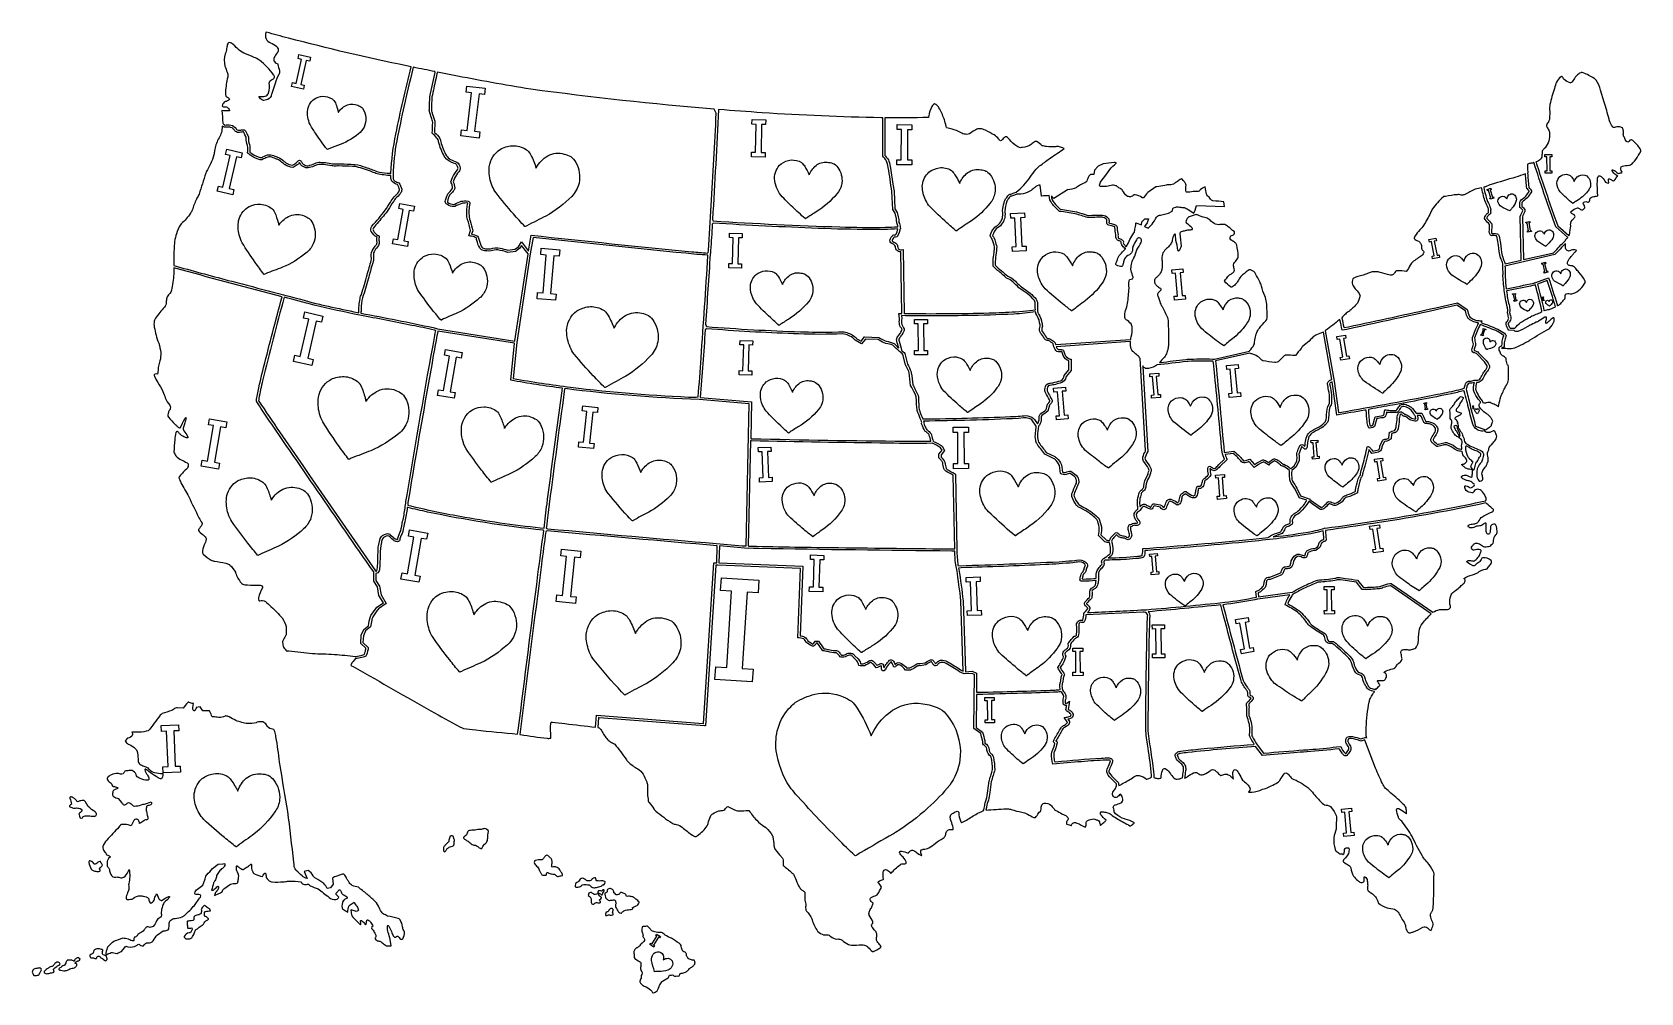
# Model space of a CAD drawing. Extents: x 0.9 to 94, y 1.8 to 57.4.
import ezdxf

# ---------------------------------------------------------------- set-up
doc = ezdxf.new("R2010")
doc.units = 0
doc.linetypes.add('0', pattern=[0])
doc.layers.add('1', color=7, linetype='0')

msp = doc.modelspace()

# ---------------------------------------------------------------- linework, layer by layer
at = {"layer": '1'}
for points in [[(12.154514, 53.091362, -0.152288), (12.289054, 52.920933, -0.492922), (12.248175, 52.882462), (12.228712, 52.880615, -0.03663), (11.847279, 52.904968, -0.029743), (11.89209, 52.176071, 0.091278), (12.006214, 52.065445, -0.052261), (12.3644, 52.057526, -0.205922), (12.667352, 51.842628, 0.072046), (12.738325, 51.777039, 0.15322), (12.882174, 51.760757, -0.040774), (13.099852, 51.786785, -0.260782), (13.226101, 51.697975, -0.021581), (13.303087, 51.525864), (13.312533, 51.508987, -0.173553), (13.381334, 51.308792, 0.047786), (13.398423, 51.054077), (13.405856, 51.03064, -0.13493), (13.467484, 50.625912, -0.009033), (13.458296, 50.5009, 0.084687), (14.001744, 50.195389, 0.071831), (14.128456, 50.178246, 0.078742), (14.221666, 50.215111), (14.309984, 50.260925, -0.159814), (14.676668, 50.341919, -0.070586), (14.992914, 50.232315, 0.031917), (15.120073, 50.185913, -0.069975), (15.452192, 49.957195, 0.00596), (15.580561, 49.854851, 0.107385), (15.928263, 49.734818), (15.939329, 49.735771, 0.085717), (16.188349, 49.904823, 0.002313), (16.260445, 49.996304, -0.426578), (16.416803, 49.98494, -0.111298), (16.498102, 49.846436, 0.114289), (16.75765, 49.705956, 0.122686), (16.906834, 49.721992), (16.941938, 49.732063, 0.018068), (17.308903, 49.876137, -0.105568), (17.60412, 49.901176, -0.051972), (18.062607, 49.852581, 0.026621), (18.452536, 49.81089, -0.051101), (18.721888, 49.821587, 0.005702), (19.497892, 49.786987), (19.551655, 49.782326, -0.045763), (20.163172, 49.620918, -0.011846), (20.812305, 49.380325, 0.052104), (21.419102, 49.279133, 0.007427), (21.620609, 49.263962), (21.634296, 49.28138, -0.041737), (21.919682, 51.542721, -0.012268), (22.802458, 55.432991), (22.535925, 55.494026, -0.012994), (15.695803, 57.096413, -0.002397), (14.415223, 57.443954), (14.399023, 57.415176, 0.435766), (14.668489, 56.824486, -0.099865), (15.025547, 56.604153, -0.240143), (15.102059, 56.335571, -0.11604), (15.051743, 56.238388), (14.993172, 56.162834, 0.093218), (14.849918, 55.91106, 0.318106), (14.932001, 55.694702, 0.082112), (15.061073, 55.623009), (15.090359, 55.573151, 0.028825), (15.182387, 55.212585, -0.173187), (15.153049, 55.030983, 0.034235), (14.922371, 54.461937), (14.748823, 53.941399, -0.021999), (14.689729, 53.741608, -0.240489), (14.42274, 53.518459, -0.04805), (14.282297, 53.491379), (14.244139, 53.492798), (14.218477, 53.499947, -0.178674), (13.993391, 53.717606, 0.099017), (14.356391, 53.737038, 0.200373), (14.53908, 53.897324), (14.552835, 53.937599, 0.093316), (14.589131, 54.491367, -0.337596), (14.717894, 54.673416, 0.070379), (14.859871, 54.766712, 0.315966), (14.874195, 54.920235), (14.859751, 54.948143), (14.840319, 54.978424, 0.066795), (14.026046, 55.818954, 0.065452), (13.715336, 55.98571, -0.008567), (13.116165, 56.23225, -0.078429), (12.765648, 56.48114, 0.024577), (12.401218, 56.796993, 0.131012), (12.270494, 56.85006, 0.273855), (12.194496, 56.796455), (12.181463, 56.772469, 0.060995), (12.118155, 56.503014, -0.058846), (12.038239, 56.191154, 0.120319), (12.020815, 55.479767, 0.01913), (12.156518, 55.122677, -0.089382), (12.191311, 54.882378), (12.185726, 54.844826, 0.047407), (12.055481, 53.991524), (12.054573, 53.915054, 0.105561), (12.074202, 53.744934, 0.224277), (12.168327, 53.673935, -0.239655), (12.283735, 53.579002), (12.284634, 53.572777, -0.154279), (12.105415, 53.434402, -0.028256), (12.02684, 53.42247), (12.008717, 53.414757, 0.170146), (11.890309, 53.245708, 0.026241), (11.867989, 53.176964, 0.280623), (12.031956, 53.125435, -0.230078)], [(20.583418, 44.07906, 0.012935), (20.317898, 43.127762, -0.013431), (19.985617, 42.062416, 0.049624), (19.905071, 41.412441, 0.00866), (19.897118, 41.16563, -0.005743), (24.075151, 40.332382, -0.032742), (24.333126, 40.256371), (28.805113, 39.547401), (28.812462, 39.566254), (29.570938, 44.577637), (29.573532, 44.597672), (29.200294, 45.087547), (29.103245, 44.932266), (28.859272, 44.749207), (28.857861, 44.748436), (28.383348, 44.689125, 0.045815), (27.81538, 44.831047, 0.110044), (27.425694, 44.77417, -0.087357), (26.939941, 44.813091, -0.20395), (26.752766, 44.985523, -0.073521), (26.613647, 45.370358, -0.00455), (26.577978, 45.517555), (26.572987, 45.523872, 0.091741), (26.450974, 45.581291, 0.044635), (26.140118, 45.646088), (26.24148, 45.950455), (26.241127, 45.955414, 0.035557), (26.062603, 46.595001, -0.084834), (26.032375, 47.20644, -0.023846), (26.076035, 47.530861), (26.07202, 47.537636, 0.094144), (25.936993, 47.54789, 0.037592), (25.738092, 47.52494, 0.013015), (25.337076, 47.353622, -0.129973), (25.171961, 47.352139, -0.12567), (24.823032, 47.509087, -0.237575), (24.778896, 47.644859, -0.079062), (24.844206, 47.892166, -0.038762), (24.924856, 48.071007, 0.031922), (25.183582, 48.362091, 0.158235), (25.18626, 48.539886, 0.063533), (25.099428, 48.777023), (25.194056, 49.028694, -0.056393), (25.492172, 49.474632, 0.272998), (25.495529, 49.656258, 0.098756), (25.380644, 49.809814, -0.095727), (24.877235, 50.066528, -0.09139), (24.722767, 50.261002, -0.06384), (24.392281, 51.085007, 0.151388), (24.294531, 51.306564, 0.054624), (24.019493, 51.58651, 0.019461), (24.048504, 52.219154, 0.061388), (23.980045, 52.487854, -0.028235), (23.861332, 52.860229, -0.068187), (23.85581, 52.977848, -0.004001), (23.883406, 53.707077, -0.007467), (24.189898, 55.107517), (24.177811, 55.157593, -0.000475), (22.925022, 55.411263), (22.881207, 55.244774, 0.012297), (21.968288, 51.141174, 0.039823), (21.75742, 49.16082, 0.00923), (21.760431, 48.948189, 0.192794), (21.859077, 48.821915, 0.089584), (22.096922, 48.724342, -0.07153), (22.254877, 48.356255, -0.200842), (22.210382, 48.154434, -0.062041), (21.979206, 47.89238, 0.069249), (21.792412, 47.661167, -0.000137), (21.471418, 47.150375, -0.02271), (21.194641, 46.79361, -0.004716), (20.618845, 46.112816, 0.289677), (20.614262, 45.944374, 0.137831), (20.876417, 45.675362, -0.454659), (20.951918, 45.544533, 0.16383), (20.954359, 45.335182, -0.190946), (20.905342, 45.087265, -0.023011), (20.692547, 44.794365, 0.17024), (20.614559, 44.510193, -0.017482), (20.623541, 44.257172, -0.04999)], [(24.227604, 54.716072, 0.00361), (24.007435, 53.689613, 0.009337), (23.980038, 52.915787, 0.067543), (24.025887, 52.737045, -0.030275), (24.164312, 52.29493, -0.065565), (24.173391, 52.123985, -0.009824), (24.149019, 51.646774), (24.154106, 51.63623, -0.082877), (24.462353, 51.277203, -0.097174), (24.515104, 51.107841, 0.066224), (24.853167, 50.285854, 0.133026), (25.082298, 50.074348, 0.057414), (25.448261, 49.920189, -0.187865), (25.64349, 49.575363, -0.216482), (25.56201, 49.362366, 0.051458), (25.308596, 48.978729), (25.235336, 48.783745, -0.11817), (25.322823, 48.402794, -0.178253), (25.239405, 48.229782, -0.019332), (25.027113, 47.996506, 0.079043), (24.902464, 47.638084, 0.095091), (24.908958, 47.599854, 0.157916), (25.276587, 47.467533, 0.121229), (25.337723, 47.490593, -0.014567), (25.705345, 47.646492, -0.090274), (26.094734, 47.661221, -0.194645), (26.194153, 47.586937, -0.145659), (26.202127, 47.525276, 0.077208), (26.161217, 46.73431, 0.060844), (26.222359, 46.511559, -0.034282), (26.370638, 45.943016), (26.305773, 45.748047), (26.305866, 45.747108, -0.097898), (26.637455, 45.630821, -0.220015), (26.709509, 45.50705, 0.063382), (26.859787, 45.043293, 0.108078), (26.940525, 44.950294, 0.100981), (27.1646, 44.899094, 0.039801), (27.406122, 44.899002, -0.147755), (27.94948, 44.936089, -0.029922), (28.396015, 44.816689), (28.809914, 44.868446), (29.009506, 45.018143), (29.190128, 45.307144), (29.601715, 44.766937), (29.754299, 45.682037), (29.754564, 45.682472, 0.002363), (39.059032, 44.725483, 0.004168), (39.952766, 44.651199), (40.005302, 44.685471), (40.01421, 44.792442, 0.004215), (40.175243, 47.406475, 0.000867), (40.468472, 52.749565), (40.353043, 52.983013, -0.012995), (29.72312, 54.1423, -0.008869), (25.202337, 54.955193), (24.617113, 55.070145), (24.321793, 55.123859, 0.004448)], [(93.865044, 50.323952, 0.058021), (93.986412, 50.536049, 0.26148), (93.95816, 50.680885, 0.065127), (93.526428, 51.162571, 0.05243), (93.452965, 51.206818), (93.430618, 51.211235, 0.215572), (93.313988, 51.131813, -0.102343), (93.239037, 51.077881, -0.285413), (93.171288, 51.106232, -0.096008), (93.042252, 51.345337, 0.059992), (92.999458, 51.421478, -0.135664), (92.980545, 51.530632, 0.032153), (92.981102, 51.762932), (92.974724, 51.800232, 0.32841), (92.82769, 51.948723, 0.116378), (92.533371, 51.935474, -0.071535), (92.4095, 51.927391, -0.239096), (92.345749, 51.979149, -0.051192), (92.180611, 52.300869, -0.020607), (92.157288, 52.412804, 0.008557), (91.870171, 53.39621), (91.658333, 54.09243, 0.070324), (91.411308, 54.657108, 0.107445), (91.29599, 54.76458, 0.055059), (90.661095, 55.08654, 0.065049), (90.546867, 55.103477), (90.520531, 55.097595, 0.120439), (90.266449, 54.910458, 0.010658), (90.194389, 54.831932, -0.045), (90.015556, 54.564743, -0.117428), (89.928551, 54.514114), (89.90435, 54.513695, -0.132127), (89.546547, 54.703033, -0.10764), (89.489235, 54.799648, 0.097296), (89.440659, 54.871086, 0.275942), (89.374031, 54.862534, 0.162507), (89.116531, 54.552902, 0.028659), (88.987923, 54.181808, 0.02351), (88.733444, 53.258415, 0.056541), (88.714699, 52.957642, -0.020629), (88.709785, 52.447899, -0.166685), (88.603653, 52.200638, 0.061118), (88.543304, 52.088501, 0.186406), (88.571465, 51.923187, -0.001104), (88.689522, 51.716225, -0.116983), (88.714348, 51.566483, -0.061028), (88.677597, 51.145012, -0.067656), (88.447197, 50.749092, 0.015115), (88.334267, 50.629837, 0.163088), (88.276901, 50.452682, -0.037172), (88.2565, 50.207561, -0.23791), (88.068672, 49.991661, -0.043539), (87.920937, 49.938438), (87.930901, 49.89711), (87.953606, 49.823112), (88.080666, 49.42931, 0.005455), (88.983391, 46.786819), (89.110085, 46.42952), (89.187622, 46.235619), (89.834671, 45.656685), (89.841034, 45.651192, 0.165949), (89.876549, 45.800079, -0.036237), (89.9244, 46.094364, 0.067964), (89.928673, 46.293671, -0.248188), (90.075264, 46.616432, 0.134586), (90.18383, 46.764656, 0.274795), (90.156021, 46.837555, -0.025592), (89.978912, 46.963921), (89.966492, 46.977436, -0.476033), (89.972847, 47.074577, -0.070102), (90.323204, 47.267822), (90.336922, 47.26931), (90.352417, 47.26667, -0.057321), (90.509514, 47.176586, 0.161918), (90.62191, 47.152641), (90.640717, 47.160446, 0.107129), (90.745102, 47.268951, 0.201302), (90.704964, 47.430923, -0.060054), (90.662704, 47.528728, -0.3257), (90.699791, 47.596626, -0.250536), (90.935509, 47.601864, 0.443314), (91.027596, 47.653187, 0.101313), (91.04232, 47.754913, -0.314168), (91.116722, 47.866333, -0.095428), (91.271347, 47.916283, -0.068624), (91.482407, 47.954845, 0.36311), (91.503151, 47.995583), (91.503128, 48.01223, -0.034755), (91.481834, 48.906136, -0.048421), (91.516716, 49.077553), (91.535271, 49.11071), (91.557961, 49.126831, -0.167228), (91.693138, 49.079521, -0.162756), (91.906898, 48.812759, 0.283004), (92.112473, 48.70396, 0.406514), (92.139458, 48.748093, -0.027987), (92.12542, 48.915565, -0.536296), (92.17527, 48.948883, -0.064268), (92.341904, 48.856819), (92.357338, 48.848915, 0.39945), (92.465332, 48.867676, 0.087623), (92.601669, 49.064987, -0.136222), (92.654663, 49.101402, -0.096118), (92.546295, 49.173195, -0.075851), (92.3433, 49.406723), (92.334648, 49.428879, -0.54046), (92.35601, 49.464249, -0.219848), (92.560555, 49.354515), (92.587418, 49.32309, 0.314937), (92.731346, 49.269287, 0.089923), (92.917427, 49.322334, -0.123558), (92.834282, 49.567883, -0.345399), (92.927246, 49.68232, -0.038294), (93.293266, 49.735176, 0.190766), (93.486198, 49.826477), (93.529465, 49.868572, 0.074753), (93.845413, 50.293423)], [(18.595594, 52.818901, -0.149431), (19.113768, 53.232182, -0.190586), (19.717686, 53.206253, -0.067188), (19.938913, 53.08313), (19.962116, 53.059952), (19.985615, 53.032387, -0.274323), (20.075199, 51.934254, -0.117001), (19.750881, 51.556313, -0.084963), (18.529741, 50.872757, 0.017506), (17.950033, 50.645821), (17.931738, 50.659325, -0.018746), (17.306509, 51.53373, -0.020947), (16.950264, 52.090332, -0.145456), (16.818014, 52.966099, -0.220529), (17.282984, 53.630257, -0.127281), (17.82478, 53.726761, -0.16065), (18.33478, 53.484512, -0.071369), (18.471897, 53.201557, -0.040712), (18.583471, 52.80056)], [(50.229935, 52.486076), (50.229935, 50.301895, 0.02557), (50.391521, 50.11515, -0.081887), (50.459866, 49.970097, -0.044465), (50.562199, 49.569962), (50.698059, 48.646439), (50.757652, 48.227905), (50.812321, 47.216789), (50.948341, 46.999161), (51.005394, 46.742416, -0.042407), (51.038631, 46.440849), (51.042015, 46.428566, -0.093211), (51.116451, 46.139847), (51.124847, 46.056824), (51.10733, 46.055412), (51.060688, 45.845535), (51.006016, 45.708839, -0.386894), (50.772579, 45.571815), (50.766563, 45.567398, 0.115759), (50.645412, 45.372269, 0.37571), (50.686874, 45.311256, -0.097934), (50.904842, 45.179413, -0.144785), (50.974483, 44.98806), (50.977695, 44.967262, 0.321091), (51.066578, 44.859932, 0.099889), (51.211601, 44.842476), (51.28418, 44.849602), (51.284534, 44.844986), (51.339779, 41.171295), (51.364101, 41.147678, 0.008966), (56.26886, 41.179218, 0.007344), (57.78928, 41.247406), (58.236183, 41.280548), (58.629417, 41.31955), (58.944511, 41.363632, -0.053244), (58.939323, 41.781601, 0.110735), (58.886456, 41.893173, 0.084751), (58.462955, 42.297642, 0.001911), (57.990093, 42.641502, -0.009683), (57.640217, 42.980019, 0.107756), (57.272758, 43.198212, 0.034615), (56.749989, 43.64397, -0.046133), (56.49382, 43.897659, -0.028354), (56.515285, 44.449944, 0.047625), (56.556255, 44.733894, 0.007066), (56.576267, 44.990898, 0.043229), (56.447655, 45.441399, 0.088955), (56.318474, 45.625099, -0.052594), (56.473736, 45.999443, -0.12282), (56.742825, 46.248795, 0.13782), (56.965778, 46.518539, 0.109367), (57.045258, 46.752937, 0.090409), (57.04644, 47.082169), (57.046494, 47.113358, -0.044994), (57.126762, 47.55014, -0.034745), (57.165592, 47.695404, -0.075189), (57.422535, 48.03706, -0.1585), (57.515511, 48.067749, 0.035356), (57.654938, 48.113838), (57.833611, 48.180984, 0.074885), (58.641804, 49.041412, -0.017378), (58.982246, 49.502762, -0.070814), (59.263718, 49.746349, 0.000715), (59.810188, 50.163689, 0.00987), (60.611813, 50.697296, 0.154072), (60.166779, 50.817245), (60.12315, 50.810814), (60.077927, 50.802162, -0.064991), (59.593922, 50.820145, -0.019837), (59.333134, 50.864967, 0.076699), (59.018772, 51.103992, 0.214424), (58.917194, 51.104218, 0.06187), (58.715065, 50.950882, -0.170677), (58.192265, 50.764549, -0.006177), (58.082191, 50.750916, -0.114344), (57.877975, 50.832474, -0.093059), (57.440945, 51.221634, 0.06771), (57.278797, 51.375778, 0.202478), (57.190849, 51.38147), (57.170696, 51.367149, -0.012545), (56.998493, 51.187393), (56.983147, 51.176231, -0.428002), (56.866493, 51.188232, -0.064121), (56.817566, 51.249111, 0.100408), (56.548603, 51.491486, 0.018214), (56.058998, 51.764084, 0.082259), (55.743275, 51.851444, 0.135523), (55.498249, 51.791801, 0.057264), (55.20187, 51.604782, -0.222877), (54.891148, 51.525917, -0.099902), (54.615074, 51.624542, 0.058138), (54.119308, 51.823456, 0.049159), (53.821331, 51.89463, -0.186615), (53.778339, 51.964348), (53.769566, 51.993912, 0.016552), (53.677757, 52.374405), (53.661884, 52.420311, 0.024977), (53.361832, 53.065475, 0.076851), (53.199039, 53.249531), (53.179771, 53.261925, 0.347245), (53.036671, 53.255905, 0.128963), (52.94276, 53.140564, 0.059814), (52.767349, 52.582748), (52.758533, 52.542824), (52.749886, 52.502861, -0.011203)], [(43.128296, 52.777802, -0.003643), (40.604897, 52.962582, -0.001144), (40.254215, 46.612583), (40.271908, 46.506931, 0.007574), (47.623772, 46.162888, 0.00985), (50.253132, 46.139874, 0.00981), (50.972157, 46.170349), (50.985344, 46.179924, 0.081028), (50.922993, 46.390312, -0.096238), (50.910614, 46.493656, 0.035665), (50.884453, 46.710144), (50.830978, 46.951073), (50.689224, 47.17807), (50.632965, 48.218811, 0.003118), (50.427231, 49.61306, 0.047283), (50.309273, 50.013111, 0.10414), (50.25853, 50.07457, -0.026601), (50.105053, 50.259682), (50.104935, 52.4869), (50.006104, 52.489468, -0.012874)], [(12.414541, 43.017464, -0.000646), (17.215275, 41.754105, 0.009888), (17.992424, 41.571899, 0.003682), (19.701756, 41.205177), (19.772465, 41.194946, -0.042166), (19.844744, 42.009876, -0.042884), (19.924522, 42.272285, 0.019944), (20.25334, 43.383591, 0.001651), (20.493053, 44.227333, 0.079132), (20.498344, 44.34626), (20.491924, 44.446793, -0.187765), (20.600613, 44.879009, -0.02066), (20.762932, 45.092571, 0.098481), (20.834469, 45.253937, 0.118455), (20.822382, 45.346848, -0.131119), (20.82749, 45.560509, -0.156081), (20.494902, 45.905434, -0.296347), (20.532866, 46.205826, 0.013977), (21.299347, 47.124832, 0.027822), (21.601088, 47.597069, -0.034629), (21.824751, 47.914078, 0.0286), (22.084784, 48.189655, 0.10399), (22.135323, 48.304939), (22.134405, 48.321327, 0.07131), (22.015102, 48.614822, -0.113205), (21.713783, 48.781128, -0.179511), (21.632732, 48.971657), (21.632711, 49.137939, -0.046928), (20.825693, 49.24564, -0.032451), (20.565613, 49.342884, 0.030926), (19.638742, 49.643406, 0.055974), (19.404652, 49.663513, 0.003899), (18.601801, 49.69836, 0.034445), (18.465919, 49.68644, -0.044548), (18.208208, 49.706841, 0.012165), (17.728426, 49.772408, 0.00633), (17.465694, 49.780174, 0.093925), (17.306248, 49.740967), (17.162464, 49.680367, -0.062057), (16.831814, 49.578377), (16.79764, 49.576614, -0.148033), (16.479053, 49.703186, -0.028109), (16.391323, 49.772568, 0.097794), (16.334211, 49.890739, -0.104173), (16.20627, 49.755844, -0.06662), (15.955484, 49.605736, -0.114417), (15.502165, 49.756981), (15.468903, 49.78157, 0.037146), (15.125898, 50.043182, 0.048905), (14.966366, 50.107536, 0.062737), (14.667073, 50.21711, 0.141321), (14.454638, 50.189209, 0.005011), (14.198985, 50.067707, -0.161769), (14.012199, 50.064758, -0.094113), (13.518048, 50.302979, -0.019867), (13.322006, 50.449203, 0.092146), (13.329782, 50.876488, 0.02777), (13.283709, 51.001419, -0.077976), (13.257929, 51.187477), (13.257515, 51.273102, 0.196114), (13.215233, 51.42894), (13.204271, 51.44648, 0.000951), (13.109939, 51.649811, 0.289101), (13.064844, 51.661758, -0.034952), (12.804053, 51.632721, -0.215113), (12.597921, 51.735161, 0.015688), (12.488466, 51.861328, 0.175066), (12.240191, 51.945999, 0.017345), (11.994743, 51.940529, -0.178145), (11.877586, 52.007019), (11.870197, 51.983582), (11.864981, 51.939857), (11.859804, 51.897507, -0.120036), (11.638453, 51.244423, 0.083604), (11.426178, 50.570599, -0.001464), (11.382736, 50.337318, -0.044026), (11.180885, 49.820618, -0.023819), (10.939112, 49.3582), (10.908422, 49.271805, -0.012987), (10.520899, 48.064575, -0.068263), (10.400209, 47.825867), (10.37278, 47.774597, 0.02907), (10.127641, 47.138153, -0.065587), (10.022511, 46.955238, -0.060631), (9.495674, 46.344398), (9.451643, 46.29184, 0.084751), (9.211098, 45.768417, 0.070214), (9.075663, 44.855042, 0.010455), (9.069759, 43.929173), (9.255455, 43.873051, 0.004623)], [(30.043526, 49.579391, -0.139227), (30.715349, 50.281868, -0.197796), (31.663492, 50.384632, -0.059524), (32.043934, 50.234642, -0.114533), (32.33345, 49.894409, -0.18429), (32.523033, 48.698948, -0.14306), (32.096764, 47.932846, -0.07166), (30.603951, 46.790932, 0.001917), (29.503687, 46.234985), (29.455812, 46.207245), (29.408634, 46.178337), (29.384499, 46.192543, -0.016577), (28.733307, 46.911942, -0.015016), (27.715952, 48.143444, -0.068303), (27.501678, 48.532753, -0.106441), (27.313093, 49.487457, -0.214211), (27.831964, 50.564262), (27.921848, 50.637482, -0.11229), (28.660568, 50.868305, -0.159046), (29.46496, 50.642693), (29.504047, 50.617214), (29.542366, 50.590599, -0.067824), (29.725266, 50.325539, -0.052567), (30.040123, 49.572594)], [(45.862625, 49.216583, -0.140231), (46.315319, 49.770424, -0.186943), (46.970867, 49.903896, -0.067234), (47.286488, 49.813438, -0.118829), (47.561596, 49.517838, -0.199773), (47.715637, 48.585907, -0.119291), (47.453083, 48.087982, -0.085625), (46.242443, 47.030159, 0.007197), (45.67688, 46.664383), (45.657467, 46.649815), (45.638359, 46.63485), (45.60981, 46.654327, -0.016474), (44.892502, 47.310165, -0.018685), (44.205917, 48.000641, -0.148758), (43.844685, 48.954292, -0.226282), (44.224617, 49.816154, -0.129599), (44.809772, 50.039894, -0.15136), (45.407631, 49.891678, -0.066543), (45.587193, 49.672417, -0.048777), (45.848377, 49.181526, -0.012748)], [(54.574715, 48.723488, -0.132906), (55.030239, 49.308468, -0.20064), (55.786175, 49.474842, -0.05308), (56.077724, 49.398033), (56.106461, 49.383736, -0.115576), (56.398426, 49.080086, -0.189253), (56.596786, 48.122726, -0.130347), (56.311897, 47.528404, -0.069498), (55.252831, 46.519627, 0.007439), (54.408863, 45.96138), (54.388626, 45.945866), (54.368698, 45.929962), (54.345783, 45.940132, -0.016367), (53.821068, 46.398834, -0.015719), (52.838432, 47.340271, -0.07687), (52.579494, 47.735584, -0.115602), (52.397125, 48.505402, -0.181581), (52.70718, 49.260765), (52.778896, 49.3349, -0.119692), (53.376953, 49.590672, -0.169196), (54.078251, 49.439484, -0.06605), (54.286861, 49.184288, -0.045985), (54.558887, 48.68335, -0.01302)], [(69.889435, 47.350502), (69.862, 47.624847, -0.023303), (69.220596, 47.680916, -0.166844), (69.07711, 47.777916, 0.057879), (68.905037, 47.970215, -0.123582), (68.853958, 48.061768, -0.060947), (68.778473, 48.485901, 0.123501), (68.489525, 48.310799, -0.229423), (68.317894, 48.210968, -0.04407), (68.125725, 48.214302), (68.097221, 48.213837), (68.070717, 48.211098, -0.063678), (67.686783, 48.181595), (67.67292, 48.190506, -0.155442), (67.649597, 48.292938, -0.014801), (67.667419, 48.586761, 0.147562), (67.639046, 48.68718, 0.038208), (67.458382, 48.912083), (67.447182, 48.926109, 0.418265), (67.399719, 48.944431, 0.131271), (67.314949, 48.90374, -0.01271), (67.109619, 48.748306, 0.059342), (66.93454, 48.64846, -0.116618), (66.779121, 48.593437), (66.754654, 48.596191, 0.132937), (66.514587, 48.586792), (66.445, 48.569763, -0.023169), (65.978912, 48.494316), (65.917557, 48.485954), (65.445313, 48.152596, 0.022307), (65.208939, 47.857117, -0.38212), (65.129478, 47.852264), (65.113853, 47.861168, 0.12281), (64.713188, 48.02092, 0.274746), (64.607559, 47.979851, -0.186913), (64.496384, 47.923859, -0.128813), (64.270714, 47.933479), (64.251305, 47.944016), (64.230598, 47.958931, -0.090474), (63.994122, 48.275909, 0.133142), (63.818886, 48.411831, -0.053386), (63.655842, 48.523949), (63.632786, 48.538315), (63.60606, 48.549744, 0.098529), (63.334591, 48.569328), (63.05666, 48.513786, -0.065547), (62.698856, 48.512886, -0.353786), (62.658184, 48.557838), (62.65749, 48.583153, -0.094153), (62.750874, 48.819275), (62.887821, 48.983612), (63.084255, 49.236008), (63.251003, 49.486107, -0.037828), (63.619068, 49.853394), (63.625751, 49.871635), (63.606045, 49.883224), (63.564198, 49.889046), (63.50449, 49.889961, 0.025592), (62.861446, 49.819008), (62.585506, 49.681053), (62.583553, 49.679733), (62.362743, 49.458931), (62.361881, 49.457123), (62.334278, 49.208748), (62.333111, 49.208183), (62.140049, 49.208183, 0.107668), (61.974499, 48.963425, -0.199796), (61.799, 48.716591, 0.053165), (61.487133, 48.554855, 0.006141), (61.297512, 48.436562, -0.09007), (60.806423, 48.319275), (60.003769, 47.814758), (59.993439, 47.810547, 0.102552), (59.877342, 47.950661), (59.869808, 47.953255, 0.17211), (60.027702, 47.55529, 0.030077), (60.380543, 47.192932), (60.399185, 47.182449, -0.013037), (61.326305, 47.028542, -0.031309), (61.974842, 46.829735), (61.997433, 46.827179, -0.004882), (62.821049, 46.853462, -0.190521), (63.157478, 46.6759, -0.197994), (63.205219, 46.456242, 0.030142), (63.203014, 46.391479, 0.102898), (63.253574, 46.377075, -0.048686), (63.530102, 46.307392, -0.155982), (63.65641, 46.200661, -0.139783), (63.675503, 46.090324, 0.03023), (63.730938, 45.709923, 0.129452), (63.743671, 45.527908, 0.182082), (63.806026, 45.485756, -0.066468), (63.989628, 45.390903, -0.30854), (64.031548, 45.235947, 0.206716), (64.068169, 45.160141, -0.014057), (64.200127, 45.008224), (64.202827, 45.008575), (64.334198, 45.235916), (64.417557, 45.430405, -0.006625), (64.651527, 45.81144, 0.067106), (64.708687, 46.038467, 0.077254), (64.750282, 46.358414), (64.750778, 46.38047), (64.751152, 46.402527), (65.081848, 46.292313), (65.084267, 46.291763), (65.111847, 46.457268), (65.112396, 46.45858), (65.277985, 46.624168), (65.279442, 46.62484), (65.500244, 46.624847), (65.500488, 46.623779), (65.417717, 46.403046), (65.251068, 46.180649), (65.252663, 46.179749), (65.473, 46.097115), (65.695305, 46.31926, 0.061191), (65.959106, 46.735649, -0.244389), (66.195374, 46.847084), (66.639854, 46.958221), (66.862053, 47.069458), (66.917686, 47.263794), (67.07357, 47.315742, -0.093085), (67.136429, 47.326942, -0.030163), (67.425751, 47.294052, -0.123174), (67.66523, 47.2369, -0.023214), (67.77813, 47.18071), (68.111412, 46.958572), (68.112549, 46.959267), (68.195251, 47.12468), (68.278625, 47.402504), (69.889587, 47.347076)], [(87.438179, 49.448364, -0.052346), (87.44368, 49.291828, -0.09808), (87.437126, 49.285099, 0.0051), (87.504486, 48.490875), (87.511795, 48.453934, -0.121616), (87.659332, 48.250591, -0.240196), (87.632851, 48.145477, -0.002822), (87.443657, 47.875053, -0.026857), (87.186485, 47.659729, 0.038436), (87.114304, 47.585358), (87.114304, 47.35321, -0.110505), (87.276428, 47.152851, -0.181139), (87.277504, 47.05265, 0.007786), (87.135506, 46.74691), (87.195427, 44.27005), (87.208374, 44.272629), (88.95211, 44.671188), (88.960579, 44.676712, -0.01248), (89.625114, 45.374687, -0.144581), (89.72303, 45.516659, 0.011844), (89.760086, 45.555695), (89.082436, 46.162003), (88.992928, 46.385937, -0.007995), (87.81031, 49.865196), (87.799706, 49.900307, 0.091988), (87.756401, 49.871292), (87.742363, 49.864204, -0.033273), (87.524757, 49.835869, 0.130345), (87.444603, 49.7938), (87.435158, 49.77813), (87.429642, 49.759285, 0.057971)], [(64.806595, 44.836609, 0.05193), (65.057808, 45.267258, 0.086364), (65.085426, 45.416115), (65.075409, 45.451645, 0.259341), (64.913109, 45.52552, 0.217406), (64.789886, 45.413322, 0.022924), (64.59285, 45.031242, 0.084447), (64.555206, 44.835007, -0.234457), (64.382668, 44.539604, 0.172753), (64.101456, 44.320343, 0.084767), (64.034309, 44.081444, -0.034789), (63.986679, 43.901531, -0.152705), (63.952534, 43.864983, -0.132629), (63.63126, 43.953346, -0.30613), (63.604198, 44.043106, 0.078268), (63.671558, 44.217628), (63.687237, 44.280144, -0.14143), (63.844315, 44.574173, 0.010663), (64.13559, 44.875526, 0.09616), (64.167412, 44.947327), (64.117104, 44.911415), (64.115959, 44.911896, 0.005525), (63.942184, 45.118366, -0.218999), (63.912823, 45.283318), (63.911457, 45.288513, 0.157039), (63.843067, 45.334778, -0.046795), (63.690632, 45.404739, -0.21732), (63.605152, 45.562485, -0.052039), (63.603092, 45.712173, -0.042825), (63.549099, 46.13047, 0.222782), (63.508831, 46.17794), (63.490574, 46.187706, 0.057243), (63.18832, 46.262177, -0.150832), (63.099049, 46.321266, -0.169639), (63.081181, 46.460716, 0.101039), (63.072933, 46.575127), (63.063351, 46.593513), (63.050396, 46.611115, 0.168755), (62.808735, 46.728992, 0.004561), (61.9632, 46.700836, 0.034567), (61.249126, 46.91729, 0.00963), (60.334011, 47.065849, -0.03892), (59.892956, 47.524048, -0.150104), (59.743835, 47.973602, 0.019265), (59.306622, 47.947372), (59.305813, 47.951279), (59.223179, 48.584793), (59.222137, 48.58622, 0.155895), (58.903286, 48.453251), (58.872681, 48.428211, -0.082702), (58.621929, 48.241699, -0.089705), (58.100952, 48.058071, -0.060875), (57.989098, 48.06398, 0.041143), (57.877277, 48.063889), (57.731533, 48.008965, -0.06374), (57.50555, 47.94046, 0.082225), (57.403343, 47.830025, 0.025958), (57.28273, 47.647873, 0.04945), (57.17041, 47.091797, -0.09227), (57.165531, 46.711067, -0.105619), (57.047382, 46.407455, -0.151884), (56.743507, 46.10144, 0.150926), (56.530586, 45.835548, 0.02786), (56.462082, 45.653458, -0.107778), (56.615505, 45.340446, -0.015781), (56.702606, 45.008087), (56.698044, 44.920082, -0.033364), (56.635197, 44.407871), (56.630539, 44.370213, 0.011759), (56.618912, 43.957916), (56.623806, 43.936928, 0.050563), (56.968235, 43.63269, -0.02501), (57.344379, 43.305656, -0.114942), (57.782303, 43.016777, 0.01574), (58.073479, 42.734768, -0.002086), (58.636257, 42.32518, -0.061927), (58.986835, 41.970299, -0.087866), (59.061512, 41.804108), (59.063957, 41.754791), (59.059433, 41.720551, 0.048877), (59.088226, 41.195641), (59.097256, 41.175621, -0.046887), (59.275639, 40.807083), (59.281845, 40.782791, 0.061178), (59.326527, 40.571014, -0.089548), (59.341866, 40.361298, 0.018102), (59.30727, 40.220322, 0.186092), (59.349873, 40.085258, -0.033905), (59.56086, 39.781219, 0.153292), (59.654671, 39.705414, -0.154083), (59.870899, 39.62701, -0.058653), (60.086098, 39.450417), (60.106766, 39.34716), (60.120392, 39.347755), (64.442131, 39.645798), (64.46405, 39.650826, -0.074993), (64.494034, 39.800804, 0.083375), (64.545662, 40.337555, 0.093266), (64.478905, 40.540749, 0.097875), (64.20446, 40.787804, -0.278868), (64.114372, 40.960911, -0.098183), (64.16729, 41.323021, 0.07271), (64.325981, 42.177757, -0.007303), (64.368034, 42.599373), (64.368408, 42.636623, -0.043601), (64.365395, 43.018414, -0.088196), (64.392754, 43.092468), (64.410881, 43.110199, -0.053964), (64.56118, 43.157669, 0.35057), (64.598663, 43.232727), (64.595505, 43.25988, 0.012327), (64.480049, 43.632805, -0.136507), (64.4804, 43.815933, -0.035927), (64.549217, 44.166096, -0.052279), (64.640923, 44.363472, 0.047533)], [(88.972733, 40.761078, 0.114078), (88.973106, 40.886562, 0.31693), (88.93866, 40.901276), (88.918457, 40.895844, 0.087757), (88.68705, 40.710983, -0.025446), (88.5494, 40.588329, -0.120964), (88.508781, 40.575157), (88.497665, 40.581657), (88.49012, 40.59639, -0.128224), (88.524353, 40.80555, 0.081779), (88.542618, 40.923321, 0.395463), (88.502785, 40.945084), (88.476768, 40.939575), (88.443649, 40.927292, 0.044579), (88.07782, 40.710716, -0.05012), (87.930779, 40.6381, 0.008513), (87.545662, 40.446957, 0.120089), (87.566399, 40.469368, 0.038657), (87.406311, 40.372513, -0.046858), (86.879074, 40.105904, -0.278342), (86.660667, 40.162598), (86.656555, 40.167358), (86.348236, 40.179695, -0.067458), (86.195969, 40.519756), (86.193497, 40.539894, -0.244627), (86.242287, 40.67384, 0.056359), (86.339149, 40.833546, 0.153709), (86.340202, 40.918678, -0.017184), (86.273087, 41.190617, -0.126261), (86.287582, 41.290092, 0.086782), (86.289055, 41.344971, 0.030524), (86.183716, 41.887028, -0.027357), (86.107307, 42.370155, -0.017061), (86.00988, 43.307434), (86.008842, 43.362709, 0.058507), (86.009056, 43.649223, -0.023649), (86.007736, 43.936668, 0.178629), (85.987785, 44.095764, -0.012859), (85.877777, 44.377495, -0.038396), (85.752464, 45.096764), (85.740082, 45.209389, 0.001354), (85.653709, 45.631714), (85.647629, 45.636459), (85.638618, 45.641029, 0.104118), (85.369179, 45.659576), (85.316475, 45.653557, -0.249813), (85.224983, 45.979931, 0.0344), (85.239189, 46.286575), (85.236382, 46.302902, 0.004686), (84.975586, 46.584259, -0.260629), (84.963562, 46.739456, -0.168742), (85.170189, 46.978317, 0.228263), (85.17569, 47.0196, -0.062602), (85.178253, 47.164871, 0.081588), (85.153549, 47.258022, 0.034834), (85.00779, 47.601009, -0.049947), (84.886642, 47.963528, -0.004966), (84.782349, 48.393703), (84.771202, 48.429771, 0.034468), (84.409233, 48.351852, 0.061563), (84.098061, 48.191402, -0.029463), (83.814293, 48.040676, -0.085954), (83.633636, 48.005692), (83.589859, 48.011551, 0.09406), (83.36203, 48.030952, 0.025853), (82.688896, 47.934334, -0.075451), (82.602135, 47.933113), (82.578995, 47.920197), (82.545486, 47.894524, 0.054079), (81.929993, 47.202087, 0.055259), (81.814171, 46.982998, -0.032007), (81.414978, 46.250572, -0.045028), (81.200935, 45.990524, 0.045378), (80.91465, 45.630653, 0.104322), (80.875183, 45.510231), (80.878731, 45.48922, 0.190864), (80.983063, 45.391869, 0.05609), (81.139626, 45.336243, -0.068508), (81.265388, 45.185417, -0.082793), (81.297867, 44.985649, 0.0602), (81.319756, 44.874496, 0.094661), (81.41848, 44.75861, -0.311628), (81.422043, 44.673119, -0.135571), (81.247963, 44.447731, 0.068226), (80.717018, 44.064861, 0.078299), (80.639122, 43.944916, -0.035283), (80.417084, 43.586304, 0.050065), (79.904915, 43.627869, 0.100366), (79.801315, 43.595612), (79.786453, 43.577744, -0.049475), (79.65535, 43.402458, -0.246477), (79.511635, 43.368004), (79.477432, 43.373749, -0.024829), (78.91275, 43.530418, 0.10148), (78.435204, 43.559639, 0.076058), (78.21981, 43.484081, -0.050055), (77.617714, 43.292168, 0.056727), (77.361885, 43.192978, 0.226703), (77.292648, 43.08593, 0.151588), (77.337509, 42.742683, 0.065745), (77.497223, 42.539864, -0.054496), (77.730377, 42.214577, -0.161749), (77.731354, 42.148125, -0.019636), (77.583099, 41.751755, -0.035009), (77.152802, 41.312515), (77.119766, 41.287727, 0.072325), (76.889633, 41.115417, 0.013631), (76.677246, 40.905228), (76.682823, 40.87413, -0.011987), (76.79493, 40.35862), (76.827637, 40.330284), (77.067329, 40.377914, 0.003146), (82.126503, 41.485291), (83.37468, 41.764267), (83.944588, 41.374229, 0.042253), (84.067825, 40.977554, 0.165387), (84.162338, 40.889153, 0.014622), (84.418976, 40.76899, 0.073332), (84.682289, 40.732201), (84.791954, 40.731956), (84.74176, 40.620743, -0.013295), (85.717903, 40.235832, -0.022794), (86.098976, 40.004539, -0.098078), (86.180344, 39.907768, -0.197896), (86.178101, 39.811695, 0.003996), (86.091881, 39.534615, -0.004531), (86.074608, 39.207947, 0.097644), (85.93042, 39.135262, -0.067404), (85.993279, 39.146446, -0.033985), (86.348557, 39.114285, 0.078173), (86.513817, 39.125916, 0.075434), (86.871666, 39.227448), (86.914375, 39.254967, -0.00623), (87.403816, 39.501991, 0.033288), (87.595551, 39.622108, -0.010016), (88.678146, 40.259911), (88.699478, 40.278, 0.08516), (88.970497, 40.702995, 0.116839), (88.971481, 40.745361)], [(85.011208, 47.981079, 0.062944), (85.17717, 47.534981, -0.035146), (85.29641, 47.218655, -0.100802), (85.297424, 47.089355), (85.297356, 47.069336), (85.298622, 47.049355, -0.23099), (85.261444, 46.893822, -0.012315), (85.16378, 46.818573, 0.152432), (85.073921, 46.66964), (85.074692, 46.661682), (85.084114, 46.650589, -0.007086), (85.364388, 46.347282, -0.038911), (85.340401, 45.888397, 0.112157), (85.371033, 45.791618), (85.378883, 45.785965, -0.08304), (85.652733, 45.767334), (85.684532, 45.755646, -0.311228), (85.784813, 45.620087, 0.005337), (85.863922, 45.226761, 0.027173), (85.971054, 44.512459, 0.042473), (86.106789, 44.135849, -0.04135), (86.135872, 44.031654), (86.142532, 44.028999), (87.068672, 44.240692), (87.070778, 44.253914), (87.009827, 46.774151, -0.002492), (87.161324, 47.101776, 0.115877), (87.100731, 47.1922, 0.045441), (86.989304, 47.293839), (86.989311, 47.595673, -0.185805), (87.073463, 47.723858, 0.000637), (87.34343, 47.950813, 0.008682), (87.534744, 48.223419), (87.534012, 48.230202, 0.088289), (87.387772, 48.397476, -0.003897), (87.315971, 49.221779), (87.305611, 49.228371, 0.004742), (86.752731, 49.044785, 0.004243), (85.33828, 48.621544, 0.020979), (85.003044, 48.491898), (84.955856, 48.475784), (84.908089, 48.461494), (84.896614, 48.454308, 0.00529)], [(90.137772, 48.798347, -0.168096), (90.399544, 49.117462, -0.240523), (90.861664, 49.119644, -0.339196), (91.039261, 48.411587, -0.072558), (90.911308, 48.217964, -0.088959), (90.262589, 47.661472, 0.018019), (90.062202, 47.519356, -0.026789), (89.324158, 48.192398, -0.158913), (89.138405, 48.695816, -0.204849), (89.310104, 49.086235, -0.17656), (89.683495, 49.211456, -0.113011), (89.910072, 49.142059, -0.084987), (90.072739, 48.921711, -0.026119), (90.136513, 48.794762)], [(86.118423, 47.902908, -0.051256), (86.24601, 47.786087, -0.192148), (86.351112, 48.016617, -0.214153), (86.580231, 48.07547, -0.42509), (86.761955, 47.631905, -0.089451), (86.530365, 47.24472, 0.017441), (86.416924, 47.098808), (86.403793, 47.100296, -0.029393), (85.906212, 47.337296, -0.186833), (85.723045, 47.611382, -0.539212), (86.072639, 47.930862, -0.046028)], [(15.159263, 46.292625, -0.139387), (15.801705, 46.81395, -0.19543), (16.613224, 46.799183, -0.051221), (16.892431, 46.654663), (16.918375, 46.63382, -0.113212), (17.147497, 46.26746, -0.195528), (17.135824, 45.18338, -0.126538), (16.710585, 44.644272, -0.070221), (15.356763, 43.825405, 0.005143), (14.370242, 43.447369), (14.334265, 43.431007), (14.298668, 43.413834), (14.27771, 43.42926, -0.01757), (13.777977, 44.110474, -0.01553), (13.018394, 45.250652, -0.074785), (12.844778, 45.70433, -0.107853), (12.815254, 46.51862, -0.192607), (13.330107, 47.29213), (13.419621, 47.351257, -0.114212), (14.082287, 47.482819, -0.174217), (14.805704, 47.160805, -0.065359), (14.960453, 46.857971, -0.047245), (15.135, 46.256477, -0.012212)], [(65.914276, 42.812813, 0.087694), (66.076202, 42.67659), (66.137505, 42.640312, -0.16966), (66.213112, 42.568108, -0.244013), (66.197319, 42.50576, -0.006682), (66.041306, 42.338696, 0.283651), (66.034966, 42.180672, -0.005362), (66.175423, 41.738815, 0.061551), (66.27404, 41.552544, -0.045812), (66.587463, 40.909203, -0.06256), (66.634987, 40.575897, -0.005436), (66.644501, 39.344505, -0.036283), (66.619865, 39.077492, 0.05101), (66.526131, 38.818153, -0.142618), (66.36866, 38.564087, 0.004188), (66.134064, 38.314133), (66.189201, 38.316456, 0.001663), (67.648178, 38.486576), (67.732452, 38.494011, -0.01924), (69.202347, 38.512154), (69.303398, 38.510769), (71.332329, 38.971901), (71.346001, 38.979263, 0.051217), (71.597397, 39.337986, 0.102113), (71.628967, 39.466667, -0.07097), (71.784386, 40.101471, -0.064678), (71.865395, 40.233227), (71.912819, 40.29694, -0.022844), (72.28952, 40.731422), (72.347847, 40.794418, 0.04035), (72.322258, 41.796196, 0.086248), (72.219635, 42.163383, -0.047723), (72.031494, 42.738346, 0.0675), (71.927216, 42.978638, 0.014151), (71.689018, 43.451492, 0.052962), (71.58165, 43.588737), (71.557907, 43.606247, 0.018435), (71.389923, 43.680824, 0.251589), (71.265312, 43.642059, 0.041512), (70.837318, 43.282867, 0.068682), (70.659904, 43.012016, -0.0813), (70.527664, 42.842079, -0.091409), (70.316956, 42.671848, -0.256376), (70.258873, 42.685898), (70.234436, 42.701653, -0.043971), (69.890221, 43.017647, -0.05376), (70.166962, 43.371201), (70.185066, 43.385323, 0.018051), (70.338104, 43.475212, 0.120126), (70.447365, 43.596008, 0.180913), (70.453285, 43.729286, -0.060112), (70.416168, 43.976677, -0.164364), (70.474464, 44.106262, 0.035909), (70.661911, 44.351315, 0.152247), (70.680389, 44.459053, 0.047846), (70.602798, 45.107697, 0.159659), (70.513947, 45.242798, 0.039542), (70.321327, 45.376492, -0.097717), (70.219681, 45.478325, -0.304935), (70.256973, 45.639076, -0.085231), (70.369392, 45.68103, 0.306201), (70.472282, 45.853714, 0.218858), (70.441689, 45.894035, 0.003544), (70.107643, 46.175465, 0.050197), (69.908493, 46.293884), (69.874947, 46.304169), (69.844032, 46.308739, 0.028812), (69.555161, 46.291054, -0.183157), (69.212799, 46.411369, -0.02429), (69.010086, 46.595982, 0.156873), (68.762131, 46.70192, -0.05902), (68.330017, 46.860054, 0.055863), (68.254082, 46.878487, 0.045071), (67.797165, 46.7201), (67.779839, 46.708069, 0.198183), (67.660873, 46.434647, 0.242034), (67.680138, 46.408554, -0.048549), (67.990677, 46.120407, -0.10993), (68.027748, 46.037785, -0.351677), (67.996361, 46.001167, -0.103276), (67.793365, 45.97477, 0.084883), (67.610893, 45.938591, 0.012872), (67.380028, 45.884693, 0.411507), (67.305809, 45.756172, -0.01295), (67.388893, 45.056282, -0.067952), (67.25769, 44.781498, -0.184974), (67.223808, 44.763809), (67.213135, 44.771767), (67.204239, 44.789948), (67.197441, 44.819565, 0.039237), (67.082306, 45.371964, -0.01152), (67.056305, 45.666576, 0.117832), (67.030739, 45.733891, 0.413496), (67.001366, 45.730751), (66.986, 45.715134, 0.13043), (66.868858, 45.389648, -0.098588), (66.781563, 45.181362, -0.081662), (66.593201, 44.957756, 0.040074), (66.37085, 44.728607, 0.140597), (66.271439, 44.410484, 0.060521), (66.284683, 44.117767, -0.104026), (66.218979, 43.564774, -0.121916), (65.985962, 43.271164, 0.040187), (65.856651, 43.135223, 0.206176), (65.834824, 42.999306), (65.843063, 42.958839, 0.17388)], [(40.1394, 44.799347, -0.014393), (40.118408, 44.578632, -0.000485), (39.847622, 40.527912), (39.898094, 40.387711, 0.01013), (45.339191, 40.088421, 0.009821), (47.180786, 40.070007), (47.543606, 40.078972), (47.867863, 40.09362, -0.102585), (48.476841, 39.80978, -0.052535), (48.598949, 39.689728), (48.848217, 39.553825), (49.056793, 39.788475), (49.059326, 39.788551), (49.881088, 39.759201, 0.065134), (50.31139, 39.544174, -0.045965), (50.75771, 39.417671, 0.012525), (51.032051, 39.15387, 0.007384), (50.915318, 39.545925, -0.224452), (50.983757, 39.817024, 0.040554), (51.211182, 40.165859, 0.093214), (51.222748, 40.224594, 0.036705), (51.1367, 40.362717, -0.138823), (51.064896, 40.665527, -0.032684), (51.076641, 40.864288), (51.041119, 41.148445), (51.041481, 41.148727), (51.21426, 41.148735), (51.215096, 41.149109), (51.161491, 44.714088), (51.150326, 44.717476, -0.20551), (50.900803, 44.82859, -0.162809), (50.852276, 44.97131, 0.096309), (50.813122, 45.093765, 0.095734), (50.629665, 45.200108, -0.407327), (50.531387, 45.42527, -0.117273), (50.70031, 45.679642), (50.735634, 45.715042), (50.770252, 45.701317, 0.477786), (50.887234, 45.748459), (50.940853, 45.882515), (50.976982, 46.045074, -0.019067), (49.374077, 46.010155, -0.009224), (46.362206, 46.08091, -0.005998), (40.279217, 46.381252), (40.236897, 46.318092, -0.003283)], [(88.298477, 45.875435, -0.051293), (88.408447, 45.741905, -0.192121), (88.544807, 45.955437, -0.214157), (88.779915, 45.981594, -0.425072), (88.897705, 45.516953, -0.089442), (88.614151, 45.166046, 0.017472), (88.481392, 45.037453), (88.468605, 45.040756, -0.029413), (88.009132, 45.345131, -0.186865), (87.866158, 45.642181, -0.539216), (88.257057, 45.909531, -0.045978)], [(29.858284, 45.545609), (29.70208, 44.608383), (28.923906, 39.467293), (28.707771, 37.387047), (28.718418, 37.384857, 0.014899), (32.037094, 36.883591, 0.021778), (39.31004, 36.293583), (39.419155, 36.314362, 0.004909), (39.58836, 38.581463, 0.000896), (39.987389, 44.491753), (39.973995, 44.525688, -0.008831), (38.699066, 44.635559, -0.002363)], [(61.10091, 43.934875, -0.137283), (61.513004, 44.529343, -0.202337), (62.225662, 44.71801, -0.051117), (62.492733, 44.660797, -0.106502), (62.690182, 44.515652, -0.239812), (63.035538, 43.426811, -0.118378), (62.8036, 42.905762, -0.072238), (61.823914, 41.876232, 0.011992), (61.072174, 41.316265), (61.057858, 41.303581), (61.041973, 41.303459, -0.017324), (60.511879, 41.717476, -0.017813), (59.518318, 42.57362, -0.071323), (59.277416, 42.906075, -0.118364), (59.061722, 43.639362, -0.206448), (59.394203, 44.443916, -0.128817), (59.97076, 44.711147, -0.152154), (60.590763, 44.604919, -0.072084), (60.805191, 44.374573, -0.044317), (61.093029, 43.910553)], [(90.221703, 43.758514, 0.102621), (90.053581, 43.895142), (90.03405, 43.901787, -0.031911), (89.835686, 43.931656, -0.340326), (89.750809, 44.072689, -0.133474), (89.802994, 44.235939, -0.045512), (90.014259, 44.510658, 0.003773), (90.123299, 44.6483, -0.013361), (90.247215, 44.763634), (90.257538, 44.776314, 0.637165), (90.242973, 44.824417, 0.160459), (89.968887, 44.807144, -0.03364), (89.812027, 44.757759, -0.243338), (89.788757, 44.771423, 0.027444), (89.687782, 44.828533, -0.257967), (89.638725, 44.931923, 0.05394), (89.628326, 45.201248, 0.007523), (89.022087, 44.559013), (86.130066, 43.897934, 0.015195), (86.141724, 43.473686, -0.038011), (86.132477, 43.35363), (86.136261, 43.258537, 0.010188), (86.205994, 42.584663, 0.009223), (87.800858, 42.910919), (87.840714, 42.92168), (87.880318, 42.93335), (87.890427, 42.953575), (87.920258, 42.950752), (88.652412, 43.216858), (88.653305, 43.216881, -0.012168), (89.141029, 41.667267), (89.149147, 41.635513), (89.157013, 41.603691), (89.173759, 41.604713, 0.124466), (89.404037, 41.783924), (89.443115, 41.829311, -0.037656), (89.598541, 41.99086, 0.181994), (89.61496, 42.142784, -0.105021), (89.627068, 42.250511, -0.260809), (89.699036, 42.293541, -0.082029), (89.958031, 42.281349, 0.119908), (90.053482, 42.300858, 0.202937), (90.782661, 42.960449), (90.780785, 42.98687), (90.77018, 43.020386), (90.751923, 43.059982, 0.04649), (90.403603, 43.538029, -0.000569)], [(19.972965, 21.35318, 0.102773), (20.089779, 21.401665, 0.091113), (20.146648, 21.543922, 0.03346), (20.185213, 21.755798), (19.881437, 22.031967), (19.881008, 22.033165), (19.911318, 22.518089), (20.061165, 22.847923), (20.331043, 23.063828), (20.332838, 23.069572, -0.037426), (20.449688, 23.591568, -0.088629), (20.516043, 23.706186, -0.002185), (20.81752, 24.131662), (21.193407, 24.38237), (21.19462, 24.383415), (20.94142, 24.813858), (20.940895, 24.8153), (20.858023, 25.312531), (20.632711, 25.65065), (20.632711, 26.17598), (20.616789, 26.200777, -0.001659), (14.171668, 35.556255, -0.00642), (13.861168, 36.031013, -0.134023), (13.849804, 36.089737, -0.043172), (13.900896, 36.455719, -0.012043), (14.264327, 38.029266, -0.005017), (15.332257, 42.121273, -0.003476), (9.483778, 43.678181), (9.275715, 43.737644), (9.067947, 43.798141, -0.03039), (8.995432, 42.833839, -0.021658), (8.889697, 42.386375, -0.153618), (8.792302, 42.27066, 0.159998), (8.662373, 42.049438, 0.108114), (8.625066, 41.797623, -0.204005), (8.514046, 41.510948, 0.034976), (8.008856, 40.872349, 0.042761), (7.928626, 40.712746), (7.921735, 40.684219, 0.077518), (7.933431, 40.363586, 0.051922), (8.185746, 39.436417, -0.05417), (8.306592, 38.890026, -0.084719), (8.254422, 38.401329, -0.00943), (8.17271, 38.098328, 0.06273), (8.1583, 37.932388, -0.038042), (8.118103, 37.636101, 0.16252), (7.960624, 37.627678, 0.371517), (7.934126, 37.548073), (7.940061, 37.526779, 0.042846), (8.128817, 37.156418, -0.015026), (8.431988, 36.62204, -0.028554), (8.571241, 36.265259, 0.08896), (8.833232, 35.83654, -0.156352), (8.860897, 35.71447, -0.06327), (8.846985, 35.59407, 0.117023), (8.70988, 35.277493, 0.212541), (8.761765, 35.136559, 0.023492), (9.149251, 34.722057, -0.007091), (9.259827, 34.604065, 0.121147), (9.431477, 34.517113, -0.028021), (9.726632, 35.078686, -0.065272), (9.760426, 35.115311), (9.767466, 35.113663), (9.770082, 35.100891, -0.046241), (9.699558, 34.814209), (9.655617, 34.676445, 0.06876), (9.604136, 34.445324, 0.171735), (9.637688, 34.361023), (9.648672, 34.344589, -0.035661), (9.861597, 34.031879, -0.079087), (9.87624, 33.970566, -0.384731), (9.84796, 33.947342, -0.126438), (9.643898, 34.009556, -0.059387), (9.398489, 34.187599, 0.083007), (9.269046, 34.31258, 0.373268), (9.200014, 34.287842), (9.190414, 34.271759), (9.181026, 34.247185, 0.040339), (9.115614, 33.822632, 0.018965), (9.070757, 33.141083, 0.14531), (9.188545, 32.900543, 0.125214), (9.491554, 32.667999, -0.028393), (9.827688, 32.499279, -0.089235), (9.896116, 32.432663), (9.902157, 32.417137, -0.125977), (9.848076, 32.183624, 0.051816), (9.402609, 31.72604, 0.076207), (9.362061, 31.63266), (9.363609, 31.611122, 0.05754), (9.476395, 31.349689, 0.002358), (9.929561, 30.534859, 0.008719), (10.517456, 29.317039, -0.003738), (10.699747, 29.004944, -0.263236), (10.691133, 28.899666, 0.026887), (10.497409, 28.634047, 0.181662), (10.489822, 28.57946, 0.053456), (10.595142, 28.472549), (10.710844, 28.368881, -0.054278), (10.917993, 28.153, -0.18864), (10.930794, 28.079414, -0.16259), (10.819765, 27.745178, 0.127441), (10.719339, 27.28274, 0.188734), (10.766541, 27.207275, 0.056778), (11.226166, 26.859962, 0.091751), (11.405279, 26.806831, -0.019561), (12.070269, 26.682041, -0.04912), (12.2782, 26.601433), (12.309736, 26.58046, -0.084102), (12.62505, 26.159111), (12.636908, 26.131302, 0.095327), (12.963259, 25.547405, 0.174299), (13.167021, 25.440849, 0.039217), (13.848546, 25.415689, -0.011424), (14.063911, 25.418022, -0.139359), (14.178717, 25.371279, -0.316084), (14.192274, 25.264137, 0.029859), (13.959087, 24.683357, 0.143043), (13.97533, 24.520576, 0.384885), (14.035513, 24.504837, -0.200671), (14.362309, 24.466537, -0.028706), (14.703058, 24.163956, -0.02648), (15.332441, 23.511658, -0.083753), (15.560219, 23.012005, -0.060848), (15.570515, 22.875587, -0.037875), (15.562279, 22.539181, -0.121544), (15.532566, 22.475449, 0.056595), (15.369463, 22.194641, 0.124566), (15.362137, 22.091873, 0.027289), (15.404865, 21.820679, 0.051523), (15.606649, 21.599655), (15.614999, 21.597174), (15.623705, 21.596916), (15.62693, 21.601517), (15.642878, 21.604813), (15.675955, 21.605125), (15.724665, 21.602751, -0.002304), (17.094244, 21.45962, 0.02202), (17.699198, 21.43294, -0.019997), (18.361557, 21.401442, -0.01774), (19.569363, 21.284483), (19.610834, 21.286232, 0.030756)], [(25.192987, 43.490768, -0.145757), (25.792448, 44.045956, -0.190116), (26.536587, 44.080967, -0.057895), (26.841057, 43.944366, -0.111088), (27.032436, 43.713486, -0.218248), (27.139513, 42.581211, -0.127286), (26.767271, 42.046822, -0.07289), (25.482582, 41.183769, 0.009176), (24.571844, 40.779465), (24.551394, 40.768372), (24.531153, 40.756905, -0.019056), (24.045498, 41.34967, -0.016261), (23.232746, 42.44389, -0.070052), (23.060177, 42.830772, -0.106348), (22.981911, 43.603809, -0.196449), (23.433348, 44.379822), (23.517084, 44.441528, -0.118582), (24.154654, 44.597141, -0.168171), (24.833916, 44.331238, -0.067889), (24.998524, 44.047035, -0.047553), (25.191124, 43.487442)], [(83.759796, 44.160118, -0.169091), (83.970406, 44.540379, -0.191384), (84.325851, 44.647381), (84.360214, 44.644661, -0.169761), (84.507118, 44.590557, -0.303425), (84.7584, 43.934643, -0.071436), (84.666557, 43.716789, -0.089546), (84.099411, 43.011536, 0.018332), (83.927711, 42.833824, -0.025526), (83.050087, 43.375854, -0.15971), (82.755959, 43.852791, -0.209056), (82.855576, 44.296814), (82.874794, 44.316536), (82.8946, 44.33567, -0.292568), (83.454155, 44.472458, -0.080103), (83.605339, 44.345436, -0.04225), (83.759224, 44.156387)], [(44.314636, 42.857651, -0.137243), (44.725258, 43.367069, -0.198124), (45.371315, 43.49382, -0.060771), (45.635208, 43.415359, -0.122849), (45.90041, 43.127319, -0.223653), (46.004101, 42.170467, -0.08584), (45.81953, 41.846863, -0.089014), (44.658859, 40.825417, 0.009774), (44.129971, 40.480991), (44.117592, 40.471466), (44.105354, 40.461761, -0.018927), (43.605591, 40.91008, -0.018097), (42.792099, 41.714584, -0.074173), (42.584167, 42.052746, -0.115899), (42.44455, 42.709263, -0.199414), (42.780865, 43.406952, -0.123155), (43.304821, 43.620979, -0.148825), (43.838825, 43.516716), (43.888355, 43.490852, -0.072611), (44.061096, 43.281601, -0.048784), (44.302391, 42.827332, -0.012869)], [(88.88253, 41.458069, 0.036845), (89.045502, 41.534462, 0.017817), (88.871155, 42.137871, 0.004438), (88.575104, 43.055733), (88.012505, 42.851158), (88.009323, 42.849739), (88.052391, 42.696014), (88.093765, 42.541824, -0.002567), (88.38813, 41.323494), (88.405312, 41.322037, -0.008997), (88.681862, 41.389503, 0.024837)], [(89.249603, 43.57766, -0.051373), (89.369652, 43.45311, -0.192042), (89.488945, 43.67662, -0.214136), (89.721306, 43.721031, -0.425081), (89.874954, 43.266983, -0.089454), (89.619644, 42.895027, 0.017401), (89.497307, 42.756485), (89.484291, 42.758797, -0.029391), (89.002487, 43.026398, -0.186827), (88.8368, 43.311401, -0.539219), (89.205658, 43.608421, -0.046163)], [(22.0252, 28.135033, 0.017033), (22.197222, 28.569191, 0.021021), (22.308403, 29.112312, 0.033671), (22.448643, 29.866928, -0.013522), (22.564863, 30.647881, -0.003922), (24.172556, 39.876484), (24.201115, 40.018452), (24.231157, 40.16011), (24.203154, 40.17025), (24.148417, 40.184402, 0.009597), (22.844988, 40.462372, 0.002653), (19.840612, 41.04887, -0.008942), (17.186481, 41.632233, 0.001614), (15.4532, 42.089622, 0.006574), (14.203103, 37.251778, 0.012424), (13.986923, 36.231453, 0.025352), (13.974163, 36.08979), (13.986993, 36.064129, 0.004784), (15.186404, 34.293243, 0.001046), (20.74159, 26.240166, 0.191879), (20.786661, 26.218918, 0.202287), (20.822504, 26.272125, 0.069116), (20.855093, 26.424423, 0.007229), (20.886724, 27.433411, -0.067608), (21.013657, 28.10952, -0.176058), (21.21203, 28.325155, -0.099988), (21.433714, 28.400497, -0.165906), (21.595881, 28.335121, 0.004761), (21.87508, 28.103773, 0.13178), (22.021509, 28.054205), (22.025312, 28.055964), (22.028505, 28.058678, 0.111754), (22.017832, 28.116333)], [(69.811989, 41.38839, -0.148068), (70.150902, 41.897312, -0.187761), (70.682549, 42.048756, -0.067051), (70.927025, 42.000351), (70.955276, 41.985619), (70.9851, 41.966774, -0.277984), (71.368484, 41.004448, -0.102532), (71.220917, 40.641891, -0.073809), (70.452835, 39.763855, 0.015042), (69.855339, 39.280769), (69.834534, 39.287811, -0.018976), (69.003502, 39.908699, -0.021872), (68.561897, 40.275734, -0.139776), (68.199921, 40.988213, -0.227232), (68.420021, 41.73349, -0.135792), (68.894257, 41.975883, -0.154908), (69.392662, 41.901894, -0.072026), (69.58873, 41.696716, -0.042421), (69.806, 41.367241)], [(87.847252, 42.794235), (87.804924, 42.783798, -0.010107), (86.230621, 42.462143), (86.224098, 42.437347, 0.036112), (86.364952, 41.651375, -0.033583), (86.415085, 41.313248, -0.101072), (86.397598, 41.227341), (86.398743, 41.201099, 0.061688), (86.445854, 41.018986, -0.09117), (86.46785, 40.83564, -0.126295), (86.340942, 40.599934, 0.030128), (86.315819, 40.562485), (86.321732, 40.533707, 0.062616), (86.406769, 40.331791), (86.422882, 40.301811), (86.700966, 40.290688), (86.705345, 40.291931, -0.046623), (87.037292, 40.629868, -0.060659), (87.285553, 40.776558, 0.008847), (87.69326, 41.003616, -0.014082), (88.013588, 41.133301, 0.047224), (88.270096, 41.272079), (88.262833, 41.310341, 0.008531), (87.903503, 42.767197), (87.890488, 42.80587)], [(87.294403, 41.87822, -0.05223), (87.375626, 41.783569, -0.228798), (87.495728, 41.957825, -0.184294), (87.647141, 41.9687, -0.431426), (87.739677, 41.620804, -0.093181), (87.505806, 41.328007), (87.474022, 41.295528), (87.442978, 41.262352, -0.034638), (87.083275, 41.485802, -0.201198), (86.975365, 41.715115, -0.54387), (87.273552, 41.895985, -0.025678)], [(88.632988, 41.901711, -0.041627), (88.681778, 41.849144, -0.495573), (88.826706, 41.93829, -0.394718), (88.870796, 41.770737, -0.092238), (88.717506, 41.583031), (88.71212, 41.582184, -0.036727), (88.528572, 41.698654, -0.282052), (88.484787, 41.848629, -0.460986)], [(34.569252, 40.33596, -0.135098), (35.209045, 41.034088, -0.198248), (36.164417, 41.164928, -0.058467), (36.544437, 41.028313, -0.112906), (36.847469, 40.693905, -0.183891), (37.078598, 39.499474, -0.14351), (36.673874, 38.710686, -0.071038), (35.224197, 37.515335, 0.003189), (34.109409, 36.898735), (34.073692, 36.876041), (34.038467, 36.852592), (34.020321, 36.854881, -0.017275), (33.348087, 37.543762, -0.016312), (32.237865, 38.794117, -0.064159), (32.010883, 39.191677, -0.105816), (31.804152, 40.148327, -0.228508), (32.394627, 41.2967, -0.104396), (33.083687, 41.542492, -0.150622), (33.854122, 41.388645, -0.03511), (34.015018, 41.291924, -0.062554), (34.208858, 41.027534, -0.050398), (34.547859, 40.291977, -0.011441)], [(59.204906, 40.332962, 0.157036), (59.214722, 40.485855), (59.200459, 40.54649, -0.02683), (59.157822, 40.768101), (59.152962, 40.78701, 0.035257), (58.968262, 41.148872, -0.006198), (58.957329, 41.237518, -0.022501), (57.697689, 41.116661, -0.011809), (54.93388, 41.028595, -0.006426), (51.182724, 41.023327), (51.202663, 40.863831, 0.091779), (51.207321, 40.515068, 0.090735), (51.295891, 40.348427), (51.310413, 40.324783, -0.226278), (51.343948, 40.172287, -0.091354), (51.154842, 39.845356, 0.039843), (51.044613, 39.671165, 0.194658), (51.046509, 39.537811, -0.026058), (51.195778, 39.012093, -0.040058), (51.390976, 38.839966), (51.531376, 38.222488, -0.041566), (51.746052, 37.777596), (51.754456, 37.746826), (51.760132, 37.717751, -0.015293), (51.839092, 37.026245, -0.042564), (52.148746, 36.390945, -0.074729), (52.174759, 36.208885, 0.030647), (52.222679, 35.565865), (52.227512, 35.548103, 0.016618), (52.418652, 35.053925), (52.424473, 35.04084), (52.476685, 35.03878, 0.007234), (57.506863, 35.172993, 0.00782), (58.389439, 35.2323, -0.153504), (58.830181, 35.069992, -0.047306), (58.883797, 35.013077), (59.058075, 34.751839), (59.061802, 34.75367, 0.127288), (59.160248, 34.993141, -0.018585), (59.161442, 35.197418, -0.209203), (59.262779, 35.353851, -0.005153), (59.555748, 35.56736), (59.55769, 35.571617), (59.63942, 35.898499, 0.133871), (59.780384, 36.081741, 0.179266), (59.77618, 36.117874), (59.761269, 36.146736, -0.010737), (59.530331, 36.563282, -0.044157), (59.496178, 36.666756, -0.139804), (59.571041, 37.00909, -0.170977), (59.681728, 37.091736, -0.018695), (59.960033, 37.13678, 0.025152), (60.408989, 37.253674, 0.300013), (60.605225, 37.553017), (60.613342, 37.563217), (60.881653, 37.885368), (60.882717, 37.888031), (60.882713, 38.402374, -0.188419), (60.544807, 38.711624, -0.003067), (60.464195, 38.938293), (60.4617, 38.942581, -0.120069), (60.191078, 38.946457, -0.108307), (60.010117, 39.214844), (60.005867, 39.214546), (59.971336, 39.38694, 0.107147), (59.694225, 39.575539), (59.677322, 39.578705, -0.236531), (59.496014, 39.664963, -0.04485), (59.365963, 39.852715, 0.016565), (59.230804, 40.037991, -0.242782)], [(84.334564, 40.668907, -0.050682), (84.026955, 40.829845, -0.148587), (83.936523, 40.967735, -0.029501), (83.834846, 41.297997), (83.351166, 41.628944), (83.336151, 41.627529, -0.003309), (76.971848, 40.230213), (76.836075, 40.204769), (76.699974, 40.181122, 0.01655), (76.574409, 40.789932), (76.561775, 40.795929, -0.011909), (75.743561, 40.16037), (75.728508, 40.144218), (76.238594, 37.236771), (76.23703, 37.236305), (76.49778, 35.410194), (76.534622, 35.415455, 0.0054), (82.493515, 36.520947, 0.008947), (83.59417, 36.765709, 0.024675), (83.753349, 36.818871), (83.75808, 36.824883, 0.012264), (83.836525, 37.066986, -0.137138), (83.942497, 37.197151, -0.143725), (84.113213, 37.232605, 0.077351), (84.350937, 37.284309, -0.16868), (84.484787, 37.279556, 0.292715), (84.716919, 37.401741, 0.021135), (84.868187, 37.690155, -0.04707), (85.018654, 37.891239, 0.069095), (85.103569, 38.036263, 0.20107), (85.091873, 38.114006, 0.05139), (84.952271, 38.351898), (84.512871, 38.791298, 0.142852), (84.32547, 38.879318, -0.227368), (84.220116, 38.975159, -0.137264), (84.227623, 39.120895, -0.005046), (84.304131, 39.365318, 0.133258), (84.295334, 39.422737, -0.076242), (84.244827, 39.73629), (84.248703, 39.755074, -0.031076), (84.401802, 40.156883, -0.004993), (84.598015, 40.60582), (84.590111, 40.611732, -0.0941)], [(30.95446, 32.285297, -0.000739), (31.566509, 36.817398, -0.014171), (28.571699, 37.285881), (28.79355, 39.422226), (28.791943, 39.422943), (24.353298, 40.126625), (24.347353, 40.107296, 0.006368), (24.086065, 38.706532, 0.003521), (22.635321, 30.300268), (22.619619, 30.198145), (22.60428, 30.095964), (22.605076, 30.047478, 0.017503), (25.620272, 29.409227, 0.017149), (30.274401, 28.73531), (30.499716, 28.718214, -0.007541), (30.670513, 30.125067, -0.001048)], [(52.341736, 34.907951, 0.032393), (52.276772, 35.061531, -0.015272), (52.104568, 35.52317, -0.042253), (52.067886, 35.83152, -0.015023), (52.048622, 36.267769, 0.069659), (51.97287, 36.497566, 0.026859), (51.717285, 36.9869, 0.017933), (51.632423, 37.716511, 0.066475), (51.575569, 37.867668, 0.022331), (51.414288, 38.173943), (51.277306, 38.776367, 0.042873), (51.070313, 38.949463, -0.017523), (50.684868, 39.311394, 0.044449), (50.293167, 39.419846, -0.06923), (49.899178, 39.601536), (49.870487, 39.618412), (49.841927, 39.635506), (49.112137, 39.661583), (49.110992, 39.661293), (48.875896, 39.396812), (48.87521, 39.396667), (48.512859, 39.594307, 0.118839), (48.200596, 39.837196, 0.050346), (47.89175, 39.957642), (47.754169, 39.962471, -0.019337), (45.252975, 39.967819, -0.010583), (40.219032, 40.238804), (39.89592, 40.262497), (39.82513, 40.196632, -0.003578), (39.542923, 36.281975), (42.501606, 36.033104), (42.509048, 36.031746), (42.45953, 33.902534), (42.48838, 33.896114, 0.003021), (51.374714, 33.752064, 0.003683), (52.718555, 33.753788), (52.891273, 33.759735, 0.005197), (52.794983, 34.115143, 0.108917), (52.656879, 34.256229, 0.026011), (52.565468, 34.319321, -0.055291), (52.355747, 34.762924, -0.115868), (52.359413, 34.837364, 0.072423)], [(72.002579, 38.494324, 0.047653), (71.726585, 38.716423, 0.073237), (71.526062, 38.790321, -0.016969), (71.348785, 38.84745), (69.374222, 38.398682), (69.387527, 38.255264, -0.001051), (69.874565, 33.110107), (69.877235, 33.100998), (69.880547, 33.100456), (70.437012, 33.179947, -0.022146), (70.783524, 32.863258, 0.02393), (70.978012, 32.632423, 0.19431), (71.023239, 32.622681, 0.042737), (71.354774, 32.714554), (71.622406, 32.393456), (71.635895, 32.398262, -0.038031), (72.109207, 32.671848, -0.199792), (72.194832, 32.66288, -0.051222), (72.441818, 32.524437, -0.056404), (72.744308, 32.726254, -0.193279), (72.841309, 32.719147, -0.072174), (73.139664, 32.543709, 0.056458), (73.265091, 32.429356, 0.039937), (73.308411, 32.421844), (73.329254, 32.415115, -0.060649), (73.680443, 32.196724), (73.722656, 32.165154), (73.923958, 32.321716), (73.924889, 32.323013), (74.078552, 32.604721, 0.048305), (74.085915, 32.908157, -0.177537), (74.082466, 33.042068), (74.101997, 33.109081, -0.012654), (74.223938, 33.452393, -0.495406), (74.423294, 33.536949, -0.06414), (74.55069, 33.446999, -0.005519), (74.573174, 33.73867, -0.077125), (74.698875, 34.123093, -0.136298), (74.948936, 34.361076, -0.018205), (75.401833, 34.604965, 0.063475), (75.738625, 34.895775), (75.745346, 34.907349, 0.078274), (75.799026, 35.292, -0.134302), (75.951637, 35.904976, 0.063375), (75.970665, 36.13147, 0.060791), (75.916611, 36.712601, -0.010299), (75.853447, 37.065033, -0.253301), (75.938293, 37.232834, -0.073671), (76.096626, 37.322617), (75.614052, 40.073318), (75.593735, 40.069656, 0.001549), (75.214912, 39.916107), (75.173538, 39.896156, 0.143005), (74.962891, 39.720757, -0.040042), (74.607582, 39.391663), (74.43541, 39.249802, 0.104306), (74.323059, 39.130722, -0.002202), (74.000847, 38.711334, 0.031667), (73.411392, 38.730507, 0.164375), (73.350342, 38.699326, 0.033143), (73.042686, 38.392067, -0.18166), (72.803391, 38.308815, -0.014663), (72.105522, 38.408081, -0.06134)], [(85.955002, 39.303993, -0.006355), (85.968323, 39.553696, -0.012088), (86.057442, 39.843697), (86.059669, 39.85582), (86.061073, 39.868065), (86.049988, 39.881096), (86.03376, 39.89592, 0.034387), (85.706696, 40.097649, 0.059931), (85.59304, 40.155876, 0.009998), (84.692497, 40.505051, 0.022326), (84.370148, 39.730484), (84.369049, 39.712494, 0.06003), (84.426369, 39.420052, -0.138236), (84.398727, 39.245651, 0.074584), (84.338074, 39.01815, 0.21142), (84.347198, 39.006851, -0.001881), (84.490181, 38.956978, -0.092602), (84.603065, 38.877884), (85.04863, 38.432327, -0.064898), (85.225594, 38.114288, -0.201797), (85.199524, 37.94384, -0.051674), (85.013512, 37.685303, 0.047989), (84.888924, 37.44978, -0.07465), (84.752037, 37.249294, -0.188045), (84.504601, 37.152176), (84.48587, 37.143608, 0.073501), (84.432129, 36.769646, 0.106817), (84.472801, 36.632141, 0.024037), (84.677193, 36.254585, -0.062893), (84.824112, 36.068771, -0.038002), (84.847588, 35.99073, 0.107045), (85.068344, 35.983948, -0.238056), (85.329369, 35.982109, 0.028208), (85.504692, 35.907593, -0.039859), (85.752525, 35.751701), (85.756256, 35.751862), (85.760292, 35.770309), (85.771965, 35.847431, -0.032869), (85.893646, 36.335278, -0.042652), (85.980789, 36.532066, 0.008682), (86.120598, 36.831665, 0.016199), (86.300919, 37.159801, 0.090868), (86.33194, 37.306519, 0.028353), (86.317078, 38.152466), (86.298103, 38.157509), (86.279556, 38.175583), (86.26178, 38.204277, -0.110446), (86.191902, 38.529858, 0.471255), (86.185722, 38.566185, 0.083466), (85.991684, 38.695557, -0.127817), (85.873924, 38.8414, -0.05534), (85.783806, 39.088531, -0.267413), (85.851601, 39.232246, -0.071027), (85.940018, 39.289261)], [(64.43515, 39.52002), (60.141346, 39.223892, 0.090672), (60.258587, 39.059601, 0.103173), (60.456173, 39.068008, -0.324837), (60.571964, 38.999916, -0.025694), (60.650387, 38.781414, 0.195416), (60.902435, 38.531223, 0.049761), (61.007534, 38.49427), (61.00758, 38.484207), (61.007702, 37.841385), (60.729332, 37.507332, -0.321517), (60.371254, 37.109013, 0.00012), (60.028496, 37.022659, 0.007719), (59.708687, 36.96944, 0.186034), (59.677616, 36.942482, 0.141901), (59.621769, 36.674942, 0.069128), (59.709423, 36.496925, 0.013809), (59.890587, 36.172245, -0.262141), (59.869198, 35.974689, -0.083364), (59.751152, 35.83007), (59.666824, 35.493111, 0.012104), (59.312073, 35.231457, 0.235112), (59.28244, 35.131531, -0.034793), (59.280266, 34.944267, -0.11742), (59.115982, 34.613701, 0.015332), (59.063358, 34.066559, 0.088593), (59.127865, 33.690704), (59.137806, 33.673943, 0.010913), (59.572495, 33.106361), (60.064835, 32.860069), (60.116154, 32.828918), (60.164192, 32.792007, -0.105306), (60.450455, 32.3806), (60.50272, 31.963387, 0.166871), (60.684711, 31.943237, -0.115094), (60.993004, 32.00985, 0.000423), (61.309772, 31.786121), (61.3279, 31.768265, -0.106198), (61.43219, 31.541231), (61.439968, 31.504333, -0.17513), (61.435741, 31.301971, -0.024017), (61.316219, 31.027119, 0.0136), (61.185337, 30.683401, 0.1582), (61.18803, 30.551094, 0.071986), (61.429241, 30.107452), (61.442837, 30.09436), (61.457935, 30.082207, 0.034878), (61.836773, 29.86982, -0.06511), (62.25732, 29.59597, -0.015126), (62.608021, 29.290199, -0.070994), (62.760624, 28.788155, -0.058893), (62.734791, 28.329491), (63.034847, 28.029427, 0.142584), (63.224239, 28.007454, 0.057252), (63.263721, 28.078352, -0.112327), (63.539272, 28.399025, -0.134231), (63.646694, 28.464508, -0.279232), (63.745571, 28.408737, 0.206966), (63.919605, 28.291458, -0.021002), (64.177391, 28.231178, -0.024365), (64.30545, 28.170397, 0.320273), (64.338127, 28.185608, 0.057205), (64.393539, 28.295372, 0.097511), (64.367485, 28.433929, -0.080002), (64.316177, 28.71312, -0.086883), (64.368523, 28.908506, -0.401107), (64.462364, 28.921722, -0.014199), (64.558167, 28.984756, -0.172538), (64.725601, 28.997032, 0.188614), (64.871567, 29.021591), (64.871063, 29.026497), (64.869041, 29.032974, 0.051325), (64.764313, 29.176414, -0.161341), (64.660904, 29.541359), (64.665138, 29.56736, -0.154743), (64.822685, 29.769831, -0.019343), (64.88073, 29.813034, 0.059124), (64.849426, 30.081306), (64.846092, 30.110878, -0.074568), (64.911285, 30.597084), (64.938072, 30.706528, -0.186845), (65.033127, 30.875107, 0.036228), (65.190437, 31.042114, 0.170679), (65.215988, 31.147652, -0.142193), (65.411453, 31.732979, 0.081429), (65.494736, 31.968903, -0.021731), (65.528915, 32.064354, 0.11271), (65.490891, 32.174026, 0.033581), (65.208092, 32.59119, -0.217412), (65.17099, 32.833801, -0.095137), (65.319023, 33.176132), (65.32476, 33.207253), (65.001839, 38.535484, 0.140469), (64.860191, 38.723198, 0.001346), (64.626297, 38.919746), (64.59198, 38.953018, -0.203169), (64.451019, 39.287003, -0.029368), (64.452248, 39.507561)], [(85.242439, 39.623657, -0.054026), (85.261993, 39.506035, -0.248721), (85.453377, 39.583485, -0.181978), (85.569382, 39.513161, -0.419089), (85.468361, 39.202103, -0.09298), (85.115433, 39.077553, 0.015073), (85.064369, 39.063904), (85.05497, 39.077042, -0.027253), (84.890709, 39.406578, -0.215409), (84.920372, 39.652763, -0.518738), (85.234154, 39.647491, -0.02879)], [(55.176758, 37.866081, -0.141119), (55.59549, 38.411148, -0.19542), (56.247925, 38.551842, -0.053038), (56.502651, 38.486801, -0.108291), (56.689377, 38.334469, -0.234035), (56.962818, 37.326832, -0.122166), (56.720036, 36.833595, -0.071574), (55.771812, 35.917862, 0.009321), (55.052734, 35.428299), (55.033375, 35.412659), (55.018021, 35.413177, -0.017868), (54.495052, 35.859879, -0.017486), (53.649227, 36.654545, -0.073507), (53.429356, 36.988567, -0.111353), (53.262466, 37.64312, -0.212759), (53.605019, 38.406143, -0.150382), (54.218529, 38.636448, -0.131976), (54.726631, 38.509117, -0.070964), (54.907234, 38.300751, -0.045669), (55.167843, 37.842194)], [(65.154785, 38.07814), (65.453354, 33.151764, 0.103585), (65.284882, 32.774342, 0.224842), (65.323792, 32.645874, -0.031029), (65.611565, 32.214741, -0.111918), (65.652908, 32.048424), (65.648361, 32.024284, 0.057421), (65.594131, 31.847862, -0.093292), (65.486153, 31.61779, 0.12409), (65.341133, 31.156662, -0.224384), (65.253754, 30.921661, -0.000961), (65.089485, 30.752487, 0.107577), (65.060402, 30.680435), (65.022224, 30.5242, 0.072226), (64.9711, 30.116241, 0.003887), (64.996582, 29.966974), (65.00248, 29.96843, -0.159747), (65.202888, 30.09729, -0.15614), (65.33255, 30.077141), (65.358185, 30.066185, 0.004879), (65.602562, 29.936096), (65.61071, 29.933756), (65.619003, 29.932022, -0.036399), (65.696617, 30.071024, -0.249435), (65.837677, 30.124771, -0.025443), (66.262634, 30.029633, 0.122248), (66.369644, 29.910866), (66.379143, 29.90873), (66.381927, 29.911057, 0.079239), (66.439873, 30.029411, -0.059758), (66.579086, 30.320938, -0.23133), (66.74472, 30.399933), (66.774704, 30.395325, -0.093093), (67.128075, 30.219666), (67.173737, 30.18734), (67.181747, 30.187126, 0.232862), (67.27224, 30.345108, -0.070414), (67.344391, 30.635492, -0.184485), (67.468674, 30.737717, -0.039734), (67.561783, 30.825676, -0.348501), (67.702644, 30.805672, 0.105006), (68.071846, 30.594818, 0.433572), (68.183678, 30.654732, 0.10378), (68.223373, 30.83139, -0.086741), (68.289001, 31.086678, -0.432465), (68.424446, 31.140635, 0.357659), (68.523659, 31.1735, 0.155681), (68.612144, 31.416786, -0.309767), (68.689285, 31.565422, 0.10358), (68.961426, 31.824036, -0.077986), (68.929199, 32.194145), (68.932686, 32.210228, -0.563479), (69.087326, 32.279404, 0.039789), (69.272354, 32.172253, 0.272084), (69.349335, 32.193695, 0.045212), (69.539948, 32.380341), (69.894669, 32.709908), (69.8955, 32.71666, -0.048631), (69.746635, 33.114178, 0.00184), (69.332451, 37.519474), (69.259354, 38.283707), (69.211708, 38.38662, 0.017343), (67.795639, 38.373077), (67.702423, 38.366211, -0.000333), (65.99894, 38.168434, -0.082839), (65.497444, 37.961975, -0.094266), (65.321342, 37.968307, -0.175177), (65.15406, 38.108482)], [(78.880745, 38.19426, -0.14972), (79.116608, 38.626034, -0.195482), (79.551369, 38.780819, -0.064121), (79.728745, 38.755844), (79.755554, 38.743622, -0.311034), (80.126671, 37.930458, -0.085164), (80.034081, 37.685143, -0.093616), (79.316658, 36.793964, 0.015883), (79.058563, 36.541626), (79.045914, 36.53997, -0.025399), (77.977806, 37.231674, -0.154578), (77.627815, 37.815567, -0.223795), (77.770485, 38.391541, -0.199339), (78.262779, 38.623177, -0.086845), (78.509552, 38.582703, -0.081406), (78.69371, 38.420158, -0.035754), (78.879036, 38.185165)], [(20.215433, 36.098228, -0.123306), (20.889347, 36.674469, -0.212476), (21.923315, 36.691216, -0.057565), (22.273678, 36.504517, -0.111302), (22.527229, 36.128086, -0.18349), (22.588419, 34.91198, -0.14305), (22.078203, 34.186951, -0.070747), (20.478067, 33.202408, -0.001156), (19.338785, 32.767445, 0.020061), (19.192144, 32.700424, -0.016655), (18.653395, 33.42709, -0.014733), (17.692152, 34.865597, -0.070184), (17.501276, 35.346149, -0.106263), (17.44256, 36.308842, -0.203382), (18.066681, 37.276733), (18.163923, 37.340591, -0.111043), (18.92424, 37.496765, -0.150933), (19.668533, 37.222301, -0.020289), (19.784967, 37.130402, -0.07005), (19.960682, 36.803581, -0.050317), (20.183264, 36.050453, -0.014989)], [(44.892262, 36.619453, -0.137265), (45.309135, 37.123775, -0.198128), (45.956703, 37.242542, -0.060752), (46.219608, 37.160835, -0.122867), (46.481236, 36.869553, -0.223659), (46.57312, 35.911491, -0.085835), (46.384575, 35.590187, -0.088806), (45.211575, 34.582832, 0.009025), (44.678303, 34.245251), (44.665806, 34.235882), (44.653446, 34.226334, -0.018904), (44.159252, 34.680771, -0.018098), (43.35574, 35.495262, -0.074178), (43.152, 35.835957, -0.115883), (43.020485, 36.494144, -0.199404), (43.365379, 37.187637, -0.123168), (43.891933, 37.395184, -0.148803), (44.42461, 37.28434), (44.47382, 37.257866, -0.072582), (44.643967, 37.046509, -0.048757), (44.879642, 36.589287, -0.012653)], [(40.469757, 27.825243, 0.00008), (42.189686, 27.68178), (42.381359, 35.917564), (42.37952, 35.917923), (39.469429, 36.162704, -0.022977), (31.737017, 36.79512), (31.687731, 36.781231, 0.002675), (30.67403, 29.154003), (30.648951, 28.936279), (30.625242, 28.718405), (30.705912, 28.68075, 0.001611)], [(67.931801, 35.780502, -0.15891), (68.228279, 36.211632, -0.200153), (68.699974, 36.310825, -0.037935), (68.825142, 36.282372, -0.144725), (69.071747, 36.043297, -0.311123), (69.052155, 35.163734, -0.074575), (68.423096, 34.467636), (68.2286, 34.316406, 0.024608), (67.953873, 34.09478), (67.929039, 34.10849, -0.022486), (66.946037, 34.882607, -0.163968), (66.630341, 35.528839, -0.220886), (66.829376, 36.089828, -0.197153), (67.344749, 36.278175, -0.097215), (67.604202, 36.206909, -0.072481), (67.759468, 36.040291, -0.042696), (67.930313, 35.775085)], [(73.124107, 35.713982, -0.144826), (73.469193, 36.248001, -0.202194), (74.074593, 36.415886, -0.053119), (74.29351, 36.371185, -0.128486), (74.580368, 36.110153, -0.283687), (74.669113, 35.031921, -0.082507), (73.791168, 34.002785, 0.016195), (73.168312, 33.498383, -0.018836), (72.657349, 33.86821, -0.02034), (71.814392, 34.546265, -0.145842), (71.425613, 35.321896, -0.222163), (71.660332, 36.086494, -0.130393), (72.143944, 36.339016, -0.153573), (72.673798, 36.271507, -0.073571), (72.860733, 36.086464, -0.048645), (73.120209, 35.699669)], [(74.211716, 32.71624, -0.008899), (74.200752, 32.567902), (74.021492, 32.239235), (73.785545, 32.055702), (73.783112, 32.038582, 0.04401), (73.796646, 31.541828, 0.084815), (73.83445, 31.442978, 0.020079), (74.084442, 31.030685), (74.296028, 30.581474), (74.8414, 30.399651), (74.831581, 30.381653), (75.120155, 30.1651, 0.028025), (75.501343, 29.919807, 0.174057), (75.577156, 29.952003, 0.045143), (75.851479, 30.220209, -0.239392), (75.990501, 30.249039, -0.043371), (76.234268, 30.159277, 0.053836), (76.286674, 30.145897, 0.083202), (76.602364, 30.328232, 0.042998), (76.727638, 30.486477, -0.165628), (76.980377, 30.638039, 0.068888), (77.460793, 30.841522), (77.471146, 30.855629, -0.050222), (77.537628, 31.208794), (77.568176, 31.33857, -0.051308), (77.671097, 31.658562), (77.685921, 31.685059, 0.143776), (77.765221, 31.870682, -0.028033), (77.864334, 32.251572, 0.015872), (78.125603, 33.30867), (78.132111, 33.353134), (78.13298, 33.372055, -0.616661), (78.254189, 33.433319, -0.085746), (78.388634, 33.296654), (78.428482, 33.24472), (78.473572, 33.18251, 0.068822), (78.804054, 33.252552, 0.196363), (78.858269, 33.319855, 0.095724), (78.882721, 33.460831), (79.02906, 33.782852, -0.318813), (79.235397, 33.869965, 0.191102), (79.306351, 33.885201, 0.050941), (79.413208, 33.952179), (79.441788, 34.265511, -0.085681), (79.741333, 34.370712), (79.750282, 34.375076), (79.756485, 34.382622, 0.114881), (79.838715, 34.636177, 0.037193), (79.88588, 35.095673, -0.102907), (79.96138, 35.365974), (79.979034, 35.392258, -0.449178), (80.196182, 35.421463, -0.074791), (80.293663, 35.32896, 0.209545), (80.348045, 35.31472, -0.130631), (80.506203, 35.234818, 0.075869), (80.796425, 35.057755, 0.104125), (80.948868, 35.038857, 0.380314), (80.967354, 35.074699, 0.113243), (80.896126, 35.268867, 0.07519), (80.610825, 35.632931), (80.58886, 35.649426, 0.101986), (80.270432, 35.768925, 0.190176), (80.127312, 35.726662, 0.069126), (80.001984, 35.540062, -0.129965), (79.884491, 35.422562, -0.102121), (79.832085, 35.412621), (79.482697, 35.412621, -0.038648), (79.278183, 35.431236, -0.118597), (79.177612, 35.166119, -0.25426), (79.028831, 35.106384, 0.038299), (78.716644, 35.05983), (78.581314, 34.599953, -0.129622), (78.314491, 34.507965, -0.342288), (78.205193, 34.595924, -0.045535), (78.149086, 34.887878, -0.03091), (78.099548, 35.548134), (78.012306, 35.551987, -0.001101), (76.392532, 35.263531), (76.1166, 37.194664, 0.154817), (75.981003, 37.091976, 0.136352), (75.979088, 37.068947, 0.009017), (76.070648, 36.575722, -0.043884), (76.090302, 35.995995), (76.083145, 35.931679, -0.131782), (76.031296, 35.792145, 0.123975), (75.92379, 35.243729, -0.065765), (75.865089, 34.870461, -0.109278), (75.74826, 34.723461, -0.050703), (75.433426, 34.479324, 0.030713), (74.946198, 34.210121, 0.172009), (74.751038, 33.934753, 0.074941), (74.687622, 33.592098, -0.03294), (74.663506, 33.372562, -0.223814), (74.595131, 33.298622, -0.263444), (74.507408, 33.322105, 0.038971), (74.359856, 33.430256, 0.436856), (74.343987, 33.415459, 0.021171), (74.199211, 32.99437, 0.124494), (74.206543, 32.938782, -0.053634)], [(85.367195, 33.567116, 0.097413), (85.521759, 33.762444), (85.532372, 33.777031, 0.174549), (85.652992, 34.034588, 0.124553), (85.623825, 34.142365, 0.04432), (85.532547, 34.327553, 0.371312), (85.440239, 34.343727), (85.416878, 34.331314, -0.199254), (85.070625, 34.255272, -0.107436), (84.950073, 34.327965), (84.930557, 34.343117), (84.923332, 34.343353, -0.284863), (84.359268, 34.570557, -0.087024), (84.266365, 34.738197, -0.008185), (83.985748, 35.816628, 0.026564), (83.925774, 36.074265, 0.002309), (83.775681, 36.652252), (83.753555, 36.686264), (83.723145, 36.676117, -0.021407), (83.010223, 36.502689, -0.007212), (79.615814, 35.843826, -0.000967), (78.324905, 35.608322), (78.225121, 35.582138, 0.044742), (78.312401, 34.671455), (78.321518, 34.638947), (78.328156, 34.632759, 0.102599), (78.47612, 34.685013), (78.617867, 35.166939, -0.047018), (79.06617, 35.234306, 0.186645), (79.109535, 35.29475, 0.089243), (79.159752, 35.497704), (79.166473, 35.575638, 0.035449), (79.473541, 35.537613), (79.834053, 35.537621), (79.838234, 35.53849, 0.109971), (79.906235, 35.625183, -0.0916), (80.066124, 35.838081, -0.239), (80.404495, 35.867962, -0.063357), (80.663666, 35.749405), (80.695374, 35.724777, -0.073767), (80.980721, 35.370956), (81.31456, 35.370956), (81.314972, 35.370705, -0.045795), (81.523193, 34.923286, 0.283013), (81.584747, 34.896454, -0.14848), (82.04248, 34.756687, -0.09936), (82.189751, 34.587326), (82.22509, 34.527985, -0.181244), (82.212997, 34.302208, -0.075301), (82.057587, 34.008152, 0.026218), (81.968575, 33.852386, 0.287385), (81.994675, 33.764793), (82.007027, 33.751091, 0.014603), (82.19339, 33.596424, -0.029222), (82.216415, 33.570328, 0.091017), (82.355377, 33.59623, -0.047372), (82.671936, 33.675758, -0.110225), (82.849144, 33.644661, -0.082307), (83.368866, 33.339943, 0.080023), (83.633667, 33.287399, -0.085548), (83.641121, 33.669422, 0.129508), (83.622177, 33.814873, 0.124642), (83.547188, 33.896091, 0.043229), (83.344002, 34.03273, -0.102381), (83.177071, 34.202461, -0.086315), (83.021965, 34.491093, -0.147272), (83.029892, 34.682964, 0.057844), (83.0578, 34.908443, 0.220009), (83.000969, 35.000423, -0.197061), (82.952965, 35.124477, -0.072117), (82.960571, 35.338707, 0.058667), (82.932297, 35.497501, -0.241377), (82.980865, 35.642372, 0.022143), (83.178024, 35.876728, 0.051157), (83.236137, 35.989014, -0.074274), (83.317467, 36.094627, -0.023479), (83.508385, 36.281616, -0.02421), (83.542534, 36.322899, -0.31552), (83.705551, 36.2827, -0.271723), (83.708191, 36.223007), (83.697701, 36.201859, 0.001573), (83.517227, 35.928513, 0.057032), (83.466164, 35.801544, -0.132226), (83.359558, 35.66716, 0.104824), (83.294228, 35.58083, 0.246714), (83.310211, 35.511101), (83.330421, 35.49025), (83.356911, 35.472008, 0.017319), (83.564995, 35.385578, -0.164622), (83.599129, 35.347572), (83.595413, 35.329514), (83.579369, 35.308876), (83.549301, 35.285194, -0.028297), (83.286072, 35.142719, 0.117104), (83.233818, 35.093109, 0.307857), (83.251701, 35.029602), (83.28791, 34.987732), (83.299568, 35.019989, 0.040755), (83.407524, 34.792152), (83.356209, 34.810509, -0.129594), (83.424088, 34.665276), (83.422798, 34.655666, 0.238654), (83.424278, 34.550262, 0.055943), (83.609802, 34.248802, -0.045874), (83.72007, 33.967995, 0.047564), (83.760521, 33.886734), (83.765121, 33.870361), (83.768608, 33.851822), (83.77494, 33.809494, 0.253773), (83.930618, 33.586639, 0.032151), (84.638718, 33.243324, 0.005173), (84.734535, 33.21109, -0.301537), (84.881828, 32.926544, 0.017529), (84.812363, 32.646744, -0.12288), (84.693565, 32.451923, 0.083075), (84.523636, 32.156105), (84.517487, 32.13121, 0.038555), (84.502022, 31.704773, 0.1564), (84.644424, 31.439041, 0.284776), (84.683052, 31.437317, 0.131095), (84.81575, 31.488894, 0.224008), (84.851074, 31.581444, 0.040016), (84.803543, 31.797661, -0.208614), (84.85112, 32.054977, -0.014169), (85.03157, 32.312309, 0.090129), (85.107338, 32.493202, -0.003059), (85.14727, 32.597931, 0.103649), (85.114433, 32.967865, -0.194999), (85.159019, 33.179146, 0.14939), (85.201729, 33.343781, -0.154696), (85.249977, 33.441719, -0.024716)], [(84.682571, 35.942337, 0.045053), (84.716789, 35.991608, 0.165781), (84.706535, 36.025505, 0.044189), (84.576324, 36.180351, -0.036095), (84.333519, 36.64212, -0.129663), (84.313194, 36.916821, -0.037551), (84.358871, 37.155945, -0.097875), (84.061592, 37.107006, 0.310408), (83.954437, 37.022362), (83.945541, 36.999863, -0.02492), (83.87381, 36.777626, -0.00756), (84.104324, 35.857231, 0.034908), (84.13945, 35.709473, 0.00298), (84.428688, 34.616188), (85.007927, 34.408936), (85.006752, 34.405663, 0.029124), (85.236977, 34.563652), (85.256172, 34.576035, 0.217482), (85.35611, 34.698441, -0.017549), (85.42189, 34.917511, 0.128659), (85.349541, 35.065186, 0.047159), (85.215485, 35.214584, 0.735972), (85.215286, 35.222572, 0.097342), (85.049866, 35.353077), (85.006973, 35.382378, -0.063853), (84.663071, 35.715881), (84.648079, 35.740799, -0.332785), (84.65937, 35.911171), (84.671822, 35.928368)], [(28.22913, 34.526421, -0.1312), (28.853043, 35.109043, -0.199882), (29.719046, 35.162437, -0.059993), (30.052059, 35.011559), (30.079723, 34.990845, -0.110061), (30.333462, 34.622795, -0.197096), (30.376553, 33.428833, -0.118277), (29.987417, 32.864513, -0.072046), (28.562441, 31.87384, 0.004389), (27.532476, 31.408541), (27.496246, 31.389482), (27.460436, 31.369644), (27.443497, 31.373337, -0.017255), (26.879341, 32.077934, -0.017882), (25.987411, 33.309746, -0.132699), (25.709938, 34.441826, -0.251246), (26.346951, 35.575394, -0.112776), (27.021124, 35.746391, -0.157801), (27.72695, 35.505535), (27.763855, 35.478672), (27.799944, 35.450722, -0.070132), (27.980907, 35.138863, -0.045859), (28.204037, 34.484299, -0.012076)], [(82.081902, 35.580826, -0.054213), (82.157341, 35.489922, -0.248692), (82.282486, 35.651745, -0.181904), (82.416862, 35.649471, -0.419193), (82.485695, 35.332817, -0.092931), (82.245819, 35.050022, 0.014952), (82.208923, 35.012863), (82.194321, 35.019417, -0.027298), (81.889244, 35.219444, -0.215465), (81.79171, 35.44495, -0.518657), (82.062912, 35.597095, -0.029064)], [(84.47731, 35.608292, -0.049485), (84.50721, 35.560951, -0.208064), (84.541901, 35.63205, -0.346489), (84.595062, 35.623817, -0.311267), (84.619926, 35.475548, -0.074074), (84.535355, 35.336266, -0.052433), (84.407898, 35.462814, -0.248281), (84.4011, 35.603794, -0.486112)], [(62.787304, 26.704269, -0.317756), (62.861675, 26.934372), (62.884548, 26.953072, 0.004497), (63.256847, 27.211067), (63.26144, 27.218369, 0.113274), (63.296276, 27.495573, 0.057089), (63.236492, 27.88073, -0.141396), (62.96632, 27.921295), (62.600109, 28.287521, 0.064326), (62.636707, 28.771072, 0.071872), (62.50465, 29.214935, 0.034498), (61.984386, 29.644661, 0.010447), (61.489605, 29.912296, -0.069911), (61.32645, 30.035553, -0.079211), (61.060337, 30.545485, -0.156188), (61.073414, 30.744637, -0.022565), (61.285198, 31.261534), (61.313648, 31.330338, 0.193765), (61.315006, 31.489014, 0.123086), (61.229012, 31.690563), (61.218689, 31.699608, -0.003832), (60.95187, 31.88398, 0.104375), (60.725124, 31.824959, -0.201454), (60.38739, 31.878601), (60.328983, 32.34549, 0.114709), (60.065983, 32.711037, 0.044598), (60.0005, 32.752609), (59.487846, 33.008987, -0.00834), (59.038609, 33.59761, -0.1019), (58.965397, 33.799858, -0.086338), (58.951225, 34.246506, -0.00493), (58.991524, 34.625671), (58.989677, 34.629082), (58.782249, 34.940231, 0.154632), (58.573978, 35.070305, 0.054548), (58.414658, 35.104309), (58.261627, 35.09597), (57.970284, 35.075256, -0.008898), (55.182369, 34.96711, -0.002029), (52.471256, 34.911491, -0.126695), (52.477844, 34.791206, 0.063397), (52.531441, 34.652588, 0.017405), (52.655533, 34.413719), (52.667637, 34.402397, -0.105705), (52.900867, 34.181576, -0.085043), (52.929428, 34.101952, 0.002577), (53.022636, 33.752945), (53.043457, 33.735313, -0.050964), (53.548103, 33.46257), (53.686722, 33.220131), (53.686108, 33.218765), (53.479931, 32.953499), (53.479935, 32.837242), (53.481529, 32.834961, -0.121136), (53.694794, 32.539658), (53.700603, 32.516823, 0.047263), (53.784397, 32.173603, 0.096084), (53.82806, 32.117966, -0.01298), (54.312592, 31.844749), (54.396397, 27.458847, 0.02716), (54.459473, 26.556595), (54.578438, 26.542521, 0.00583), (60.316055, 26.773235, 0.006288), (61.06358, 26.829994), (61.227077, 26.849792), (61.314342, 26.867752, -0.260749), (61.889027, 26.7201), (61.909061, 26.697083, -0.357515), (61.931957, 26.45031, 0.040732), (61.859173, 26.22687, -0.147326), (61.752003, 26.084435), (61.743046, 26.074333, 0.108875), (61.676655, 25.873108), (61.66003, 25.770599), (61.738304, 25.769211, 0.020178), (62.325478, 25.799263), (62.416851, 25.806381), (62.463299, 25.814369, -0.089291), (62.51683, 26.264292, -0.100404), (62.591694, 26.381958, 0.025385), (62.787727, 26.608572, 0.26003), (62.790325, 26.69162)], [(63.120205, 34.394112, -0.148545), (63.469181, 34.942444, -0.202175), (64.074585, 35.110329, -0.053112), (64.29351, 35.065628, -0.128443), (64.580376, 34.804604, -0.283678), (64.669113, 33.726364, -0.095366), (63.645245, 32.583099, 0.009184), (63.190155, 32.213867), (63.179153, 32.203426), (63.168308, 32.192825, -0.019776), (62.598156, 32.607574, -0.020663), (61.814388, 33.240707, -0.145865), (61.425613, 34.016346, -0.222177), (61.660336, 34.780945, -0.130329), (62.143932, 35.033459, -0.153569), (62.673794, 34.96595, -0.07355), (62.860729, 34.780907, -0.048691)], [(85.02507, 30.311668, 0.203852), (84.986885, 30.572342, 0.066447), (84.75882, 30.901508, 0.160752), (84.619247, 30.962479, 0.266909), (84.360474, 30.892448, 0.022997), (84.303734, 30.79525, -0.276293), (84.216415, 30.758522, -0.163231), (83.886543, 30.89653, -0.223224), (83.805267, 31.134949, -0.417782), (83.866676, 31.16983, -0.071395), (83.992592, 31.120613), (84.057175, 31.08577), (84.076485, 31.075958, 0.245766), (84.19693, 31.065147, 0.062397), (84.348488, 31.175873, 0.40911), (84.337395, 31.268585, -0.014855), (84.157127, 31.416382), (84.14447, 31.423416, 0.055583), (83.943626, 31.470901, -0.071665), (83.784157, 31.534363, -0.087994), (83.614616, 31.640816, -0.435888), (83.635963, 31.721237, -0.254145), (83.909218, 31.776283, -0.098222), (84.050537, 31.714876, 0.075281), (84.187317, 31.663172, 0.393187), (84.234863, 31.705978), (84.237541, 31.736526, -0.060095), (84.256065, 31.980835), (84.258003, 32.007805, 0.406403), (84.188225, 32.108871), (84.155563, 32.113853, -0.098734), (83.847641, 32.197655), (83.612167, 32.405426), (83.61293, 32.405785, 0.127046), (83.820175, 32.476639, 0.004551), (83.90239, 32.553673, 0.238989), (83.917992, 32.628731, 0.194641), (83.808601, 32.817497, -0.17231), (83.64415, 33.147377), (83.634949, 33.159706, -0.06904), (83.320099, 33.224892, -0.09044), (83.251022, 33.274681, 0.085899), (82.764732, 33.540527), (82.727776, 33.548622, 0.104464), (82.542046, 33.522102, -0.035239), (82.25071, 33.445976, -0.278201), (82.117599, 33.491394), (82.108727, 33.504066, 0.002553), (81.929611, 33.650814, -0.131598), (81.842125, 33.799969, -0.18882), (81.874466, 33.94442, 0.007401), (82.065178, 34.264874, 0.092659), (82.113655, 34.435966), (82.112274, 34.461258), (82.103493, 34.488571), (82.083229, 34.52182, 0.204727), (81.817009, 34.731331, 0.086216), (81.554405, 34.772861, -0.275317), (81.403473, 34.883842, 0.043842), (81.240013, 35.245956), (81.049873, 35.245956), (81.049332, 35.243111, -0.150979), (81.085373, 35.022194, -0.384925), (80.911674, 34.912968, -0.139414), (80.596825, 35.016754, -0.010514), (80.366318, 35.179386, 0.147779), (80.305473, 35.192307, -0.202746), (80.151192, 35.300045, 0.174922), (80.093719, 35.330978, 0.176374), (80.065536, 35.297569, 0.119591), (80.00666, 34.991608, -0.035605), (79.935791, 34.483284, -0.098366), (79.839485, 34.286781, -0.213774), (79.727959, 34.243568, 0.067674), (79.559593, 34.18187), (79.532883, 33.888123, -0.113238), (79.284302, 33.746094, -0.126969), (79.191475, 33.751358, 0.23628), (79.138222, 33.720932), (79.007629, 33.433609, -0.150412), (78.929779, 33.196091, -0.15948), (78.805832, 33.118759, -0.049856), (78.414825, 33.048164, 0.024868), (78.249779, 33.267532), (78.239685, 33.240654, -0.01661), (77.918602, 31.984169, 0.017224), (77.879639, 31.801701, -0.096923), (77.793472, 31.621445, 0.066778), (77.702606, 31.361872, 0.007692), (77.62339, 31.033592, 0.015358), (77.587234, 30.770782, -0.075119), (76.982841, 30.50811, 0.193134), (76.78759, 30.357849, -0.121807), (76.579948, 30.155418, -0.063703), (76.312706, 30.023415, -0.140708), (76.137085, 30.064079, 0.069269), (75.947746, 30.12919, 0.313107), (75.922005, 30.113098, -0.042681), (75.655151, 29.85261, -0.169157), (75.484421, 29.795767, -0.117583), (75.419197, 29.821785, -0.024437), (75.048256, 30.062813), (74.772911, 30.269279), (74.768417, 30.268059, -0.071561), (74.408226, 29.783541), (74.348969, 29.720219, -0.089216), (74.044632, 29.47863), (74.014496, 29.458916, 0.209454), (73.810783, 29.176987, 0.109325), (73.823196, 29.05328, -0.290695), (73.755974, 28.900452, -0.070814), (73.503014, 28.787775, 0.188896), (73.390259, 28.682961, -0.007318), (73.273949, 28.454456, -0.171732), (73.171249, 28.382805, 0.023478), (72.706291, 28.211403, 0.017449), (75.03215, 28.542578, 0.020215), (75.560966, 28.671051), (75.645248, 28.700211), (75.724831, 28.730408), (75.725876, 28.712828, 0.010795), (81.816559, 29.666536, 0.007723), (85.015526, 30.30175)], [(83.281158, 34.657722), (83.176994, 34.616058, 0.160594), (83.299904, 34.364273), (83.32016, 34.33345, 0.007409), (83.469536, 34.056465), (83.487053, 34.032211), (83.50238, 34.017784), (83.515114, 34.015198), (83.524834, 34.026474, 0.130787), (83.522194, 34.16893, 0.076245), (83.385323, 34.47023, 0.147229), (83.340752, 34.647266, 0.326254)], [(47.549934, 27.588978, 0.000493), (54.27029, 27.51055), (54.188961, 31.771614), (54.183521, 31.775253, 0.003205), (53.754375, 32.017029, -0.154724), (53.649242, 32.176544, -0.032258), (53.575447, 32.502312, 0.113476), (53.48008, 32.656258, 0.042903), (53.355049, 32.779655), (53.354935, 32.996391), (53.536842, 33.230453), (53.453594, 33.37616, 0.047503), (52.968246, 33.631542, -0.007057), (50.442699, 33.635639, -0.00251), (42.503437, 33.77076), (42.456429, 33.768951), (42.314869, 27.682114), (42.345749, 27.673378), (42.485939, 27.669479, 0.002897)], [(36.111309, 31.969688, -0.141711), (36.674889, 32.545124, -0.179751), (37.38327, 32.631195, -0.067263), (37.733841, 32.504395, -0.1009), (37.914085, 32.320522, -0.228203), (38.121159, 31.145161, -0.128885), (37.770855, 30.573212, -0.071239), (36.560055, 29.637737, 0.007131), (35.653381, 29.162056), (35.631866, 29.148653), (35.61063, 29.134819), (35.582428, 29.157946), (35.450336, 29.294245), (35.319973, 29.432194, -0.016544), (34.222401, 30.703285, -0.080862), (33.99234, 31.110128, -0.117445), (33.85844, 31.949467, -0.214355), (34.356529, 32.798004, -0.121075), (34.991638, 32.988499, -0.147543), (35.611988, 32.808311, -0.129983), (35.713066, 32.72184, -0.055539), (35.867229, 32.478508, -0.046214), (36.093918, 31.935654, -0.012008)], [(68.721153, 31.29438, -0.117324), (68.587662, 31.060467, -0.265219), (68.393486, 31.019943, 0.081532), (68.343163, 30.764862, -0.151692), (68.237686, 30.51634, -0.240104), (68.08313, 30.4673), (68.04158, 30.474831, -0.107172), (67.618484, 30.712662, -0.071142), (67.517677, 30.620972, 0.249204), (67.448463, 30.560562, 0.062506), (67.397255, 30.336296, -0.15892), (67.307297, 30.127615, -0.165779), (67.151657, 30.047127, 0.076978), (66.785126, 30.263359), (66.75383, 30.27198, 0.31092), (66.686775, 30.252144, 0.073104), (66.645805, 30.194664, 0.01092), (66.510147, 29.87632), (66.499397, 29.858959), (66.48716, 29.842615, -0.460954), (66.278786, 29.821465, -0.085298), (66.18998, 29.912682), (66.179596, 29.921471, 0.01461), (65.822807, 30.00139, 0.324553), (65.778564, 29.971649, -0.056665), (65.702499, 29.835838, -0.262179), (65.599518, 29.808525, -0.076888), (65.407791, 29.89859, 0.055249), (65.252563, 29.973129, 0.204965), (65.166695, 29.948875, 0.100482), (65.007721, 29.76413), (65.007721, 29.746071, 0.111552), (64.792862, 29.556496, 0.169989), (64.786079, 29.504387, 0.193785), (64.916641, 29.186081, -0.142329), (64.995949, 29.031342, -0.349145), (64.896866, 28.8936, -0.155737), (64.670959, 28.879274, 0.245501), (64.573235, 28.84745, -0.152915), (64.457771, 28.791496, 0.157987), (64.46241, 28.555832, -0.045878), (64.51944, 28.316879, -0.152048), (64.4869, 28.196304, -0.131126), (64.394035, 28.068007, -0.275784), (64.222633, 28.07074, 0.113413), (63.964058, 28.152115, -0.072878), (63.763729, 28.219971, -0.078433), (63.649204, 28.327812, 0.063955), (63.439098, 28.12397, 0.036269), (63.346569, 27.962189, -0.066319), (63.423, 27.426575, -0.064729), (63.393391, 27.211027, -0.068473), (63.351109, 27.124748, -0.00405), (63.161495, 26.991417, 0.017129), (64.855888, 27.083853, 0.017731), (65.072052, 27.115829), (65.118187, 27.129326), (65.130638, 27.175425, 0.063741), (65.160667, 27.53336, 0.006982), (71.527496, 28.080717), (72.270309, 28.160225), (72.425293, 28.177559), (72.422997, 28.179291), (72.439896, 28.198372, -0.082273), (72.672493, 28.332794, -0.017709), (73.155495, 28.51104, 0.098713), (73.231415, 28.646553, -0.123738), (73.381828, 28.862663, -0.092633), (73.521103, 28.92614, 0.074348), (73.689758, 29.006348, 0.250433), (73.695091, 29.056923, -0.209399), (73.748093, 29.362265, -0.128715), (73.969612, 29.57901, 0.098237), (74.330185, 29.883858, -0.007081), (74.467705, 30.035637, 0.038155), (74.658119, 30.329018), (74.207382, 30.479263), (74.204453, 30.482346), (73.974266, 30.971474, -0.035963), (73.693703, 31.449532, -0.083888), (73.665085, 31.596214, -0.042077), (73.657593, 32.029205), (73.654411, 32.059891, 0.045696), (73.285553, 32.299461, -0.207871), (73.125298, 32.380188, 0.102227), (72.931496, 32.535454, 0.063507), (72.782608, 32.606606, 0.05437), (72.563034, 32.459881, 0.008878), (72.448509, 32.370049, 0.045025), (72.144485, 32.549431), (72.130661, 32.546036, 0.028772), (71.599297, 32.225937), (71.315788, 32.566139), (71.307793, 32.567543, -0.052428), (71.010063, 32.496193, -0.218454), (70.87619, 32.557831, -0.034716), (70.71109, 32.756012), (70.66362, 32.806515, 0.021002), (70.397751, 33.048065), (69.924675, 32.980484), (69.921989, 32.974991, 0.015437), (70.048698, 32.68248), (69.629379, 32.292984, -0.075235), (69.382774, 32.067451, -0.274161), (69.178581, 32.077126, -0.024403), (69.051918, 32.154587), (69.049232, 32.149147, 0.059212), (69.095604, 31.794823, -0.080317), (68.809769, 31.494377, 0.07999), (68.737206, 31.442657, -0.065346)], [(76.70829, 32.374329, -0.171802), (76.950821, 32.716679, -0.180995), (77.277878, 32.783241), (77.314362, 32.77771, -0.189556), (77.482826, 32.690887, -0.292363), (77.638985, 32.057861, -0.072327), (77.52739, 31.855461, -0.088796), (76.926514, 31.249153, 0.016975), (76.736252, 31.090431), (76.714317, 31.102348, -0.024303), (75.949402, 31.696381, -0.165608), (75.716797, 32.19886, -0.435821), (76.23233, 32.748005, -0.11656), (76.457016, 32.694389, -0.089983), (76.706841, 32.368927)], [(84.117638, 33.352882, 0.043078), (83.925171, 33.462242), (83.904099, 33.468193, 0.503074), (83.854919, 33.44014), (83.849442, 33.418694), (83.846046, 33.392754, 0.126193), (83.972672, 32.851357, 0.108316), (84.081474, 32.738007, -0.036669), (84.259979, 32.553032), (84.136429, 32.285324), (84.135368, 32.282677, 0.086514), (84.266006, 32.100048), (84.276657, 32.093613, 0.476163), (84.343605, 32.116188, 0.062761), (84.413895, 32.378754, -0.071218), (84.470009, 32.529556, 0.083911), (84.624557, 32.768265, -0.053622), (84.705345, 32.89418, 0.209239), (84.723892, 33.016762, 0.155857), (84.643913, 33.103851, 0.084764), (84.387146, 33.222023, -0.073313)], [(57.962093, 31.136536, -0.141725), (58.456123, 31.771658, -0.179739), (59.149418, 31.937511, -0.067234), (59.511753, 31.851479, -0.100793), (59.711525, 31.68944, -0.2277), (60.050945, 30.548523, -0.126822), (59.77766, 29.951851, -0.087523), (58.43935, 28.717703, 0.00856), (57.816418, 28.290152), (57.801636, 28.278233), (57.787037, 28.26609), (57.75642, 28.285828), (57.609848, 28.406111), (57.464794, 28.528227, -0.016545), (56.231133, 29.665176, -0.080869), (55.956608, 30.042839, -0.117457), (55.728409, 30.860687, -0.214341), (56.126423, 31.759422, -0.121082), (56.735149, 32.020599, -0.147542), (57.371304, 31.912193, -0.130095), (57.481449, 31.837835, -0.055554), (57.662075, 31.613846, -0.046204), (57.948704, 31.1008, -0.011957)], [(80.836548, 31.18589, -0.162926), (81.08387, 31.598957, -0.190022), (81.488495, 31.71298, -0.053492), (81.623375, 31.688522), (81.649048, 31.676117), (81.679962, 31.655622, -0.402825), (81.876518, 30.681938, -0.087673), (81.238243, 29.910583, 0.021199), (80.977921, 29.666336), (80.965736, 29.664917, -0.025097), (79.996025, 30.312775, -0.160197), (79.678482, 30.870609, -0.216672), (79.820557, 31.381096), (79.842171, 31.401299, -0.295081), (80.500916, 31.546303, -0.078046), (80.661072, 31.40239, -0.0364), (80.834686, 31.176849)], [(14.733496, 30.38166, -0.130946), (15.377026, 30.973009, -0.201409), (16.30121, 31.021984, -0.059438), (16.64945, 30.859665, -0.11255), (16.9121, 30.504719, -0.193085), (17.001451, 29.312641, -0.131646), (16.575611, 28.669897, -0.070451), (15.123149, 27.669596, 0.002359), (14.012901, 27.176411), (13.972491, 27.155254), (13.932635, 27.13307, -0.017985), (13.35552, 27.837019, -0.015603), (12.419856, 29.093594, -0.07189), (12.20986, 29.554892, -0.107176), (12.11496, 30.462675, -0.198534), (12.650942, 31.382271), (12.741915, 31.449028, -0.105503), (13.42631, 31.63232, -0.155397), (14.159748, 31.412394, -0.020884), (14.277113, 31.329338, -0.07086), (14.463669, 31.018654, -0.049944), (14.703821, 30.332497, -0.015556)], [(46.139961, 30.621437, -0.137247), (46.522137, 31.152533, -0.198118), (47.160309, 31.314383, -0.060763), (47.428093, 31.25045, -0.122843), (47.708637, 30.977341, -0.223649), (47.864449, 30.027582, -0.08585), (47.697834, 29.694374, -0.08881), (46.594902, 28.61076, 0.009037), (46.085423, 28.23823), (46.073582, 28.228045), (46.06189, 28.21769, -0.018924), (45.538376, 28.638033, -0.018104), (44.682148, 29.396898, -0.074182), (44.456055, 29.723188, -0.115897), (44.280777, 30.371096, -0.199411), (44.578472, 31.086128, -0.123149), (45.089951, 31.328453, -0.148831), (45.628853, 31.253517), (45.679722, 31.230392, -0.07267), (45.863636, 31.030899, -0.048807), (46.129391, 30.590492, -0.012211)], [(30.144522, 26.02425, -0.002704), (30.481945, 28.575653), (30.439526, 28.579552), (30.440601, 28.591337, -0.025528), (23.75272, 29.65048, -0.00745), (22.629314, 29.912245), (22.579664, 29.906662, -0.035589), (22.431349, 29.089249, -0.02616), (22.312372, 28.518211, -0.013706), (22.15029, 28.105705), (22.151125, 28.1007, -0.522218), (22.008417, 27.930939, -0.148805), (21.82653, 27.988625, -0.044793), (21.560829, 28.206038, 0.110616), (21.441126, 28.275389, 0.205282), (21.150711, 28.104988, 0.075554), (21.080385, 27.893913, 0.063166), (21.006353, 27.172409, -0.010873), (20.973007, 26.349089, -0.139859), (20.880335, 26.132816, -0.23824), (20.75783, 26.095787), (20.757711, 25.688492), (20.976885, 25.359711), (21.060583, 24.857819), (21.361645, 24.346008), (21.362129, 24.34462), (20.90687, 24.041115), (20.903645, 24.03717, 0.004846), (20.578527, 23.576035, 0.056687), (20.523355, 23.388138, 0.014842), (20.447376, 22.996819), (20.162624, 22.76902), (20.034651, 22.487518), (20.009466, 22.084503), (20.315826, 21.805992, -0.083033), (20.217995, 21.369808, -0.191429), (20.101717, 21.265919, -0.068897), (19.94676, 21.217705, -0.028028), (19.576286, 21.156624, 0.075144), (19.32382, 20.812347, 0.200492), (19.324478, 20.758217), (19.33144, 20.753807), (19.357447, 20.741776), (19.441256, 20.696411), (19.582388, 20.620071, -0.000247), (23.944996, 18.132475, 0.006327), (25.61764, 17.213036), (25.749313, 17.148071), (25.825815, 17.116165, 0.014276), (26.541828, 17.028402, 0.002661), (28.965197, 16.783688), (29.001795, 17.011385, -0.000632)], [(71.739418, 29.947426, -0.152224), (72.020691, 30.363592, -0.182235), (72.436516, 30.478004, -0.079331), (72.642281, 30.4338), (72.668198, 30.4188, -0.309833), (72.967598, 29.57062, -0.084773), (72.853859, 29.333344, -0.088022), (72.119179, 28.549297, 0.014876), (71.768776, 28.262604), (71.737244, 28.283524, -0.022562), (70.755447, 29.047798, -0.161395), (70.445236, 29.682543, -0.210542), (70.628113, 30.228882, -0.159829), (71.061241, 30.428482, -0.129071), (71.403786, 30.363586, -0.077186), (71.559067, 30.201973, -0.044164), (71.735443, 29.933212)], [(85.667442, 28.557159, 0.107015), (85.605995, 28.88287, 0.171938), (85.533722, 28.945053, 0.268154), (85.317551, 28.857788, 0.149165), (85.292442, 28.765984, -0.088328), (85.236679, 28.398352, -0.28021), (85.187096, 28.376556, -0.448148), (85.056175, 28.458412, -0.078961), (85.042641, 28.575827, -0.015621), (85.049561, 28.88372, 0.066834), (85.033813, 28.988667, 0.319733), (84.990417, 29.008598, 0.090001), (84.77726, 28.871153, -0.187363), (84.653976, 28.840828, 0.134908), (84.32547, 28.762609, -0.25902), (84.028587, 28.773804), (84.01944, 28.780043, -0.535388), (84.027153, 28.888344, -0.117124), (84.09771, 28.922058, -0.043079), (84.37896, 28.974253, 0.11744), (84.554939, 29.047953, 0.091814), (84.602943, 29.10865), (84.646713, 29.185524, -0.13227), (84.790871, 29.359535, -0.018396), (85.25029, 29.594505, 0.085814), (85.438217, 29.695641), (85.452446, 29.710594, 0.440587), (85.451729, 29.808815), (85.432312, 29.825966), (85.381042, 29.861843, -0.039587), (85.078354, 30.132097), (85.041679, 30.168907), (85.024857, 30.176186, -0.015105), (78.843597, 29.040545, -0.004446), (76.161201, 28.646523), (75.734207, 28.576653, -0.008811), (75.773705, 28.074654), (75.772881, 28.058235, -0.453615), (75.661438, 27.940155, 0.318424), (75.474304, 27.749634, -0.234802), (75.155472, 27.422874), (75.124474, 27.415985), (75.093506, 27.412811, 0.172329), (74.743805, 27.295876, 0.146173), (74.705727, 27.222832, -0.083969), (74.630463, 27.042137, -0.333033), (74.454605, 26.998711, 0.032036), (74.191322, 27.086056, 0.251677), (74.067284, 27.042686, 0.187361), (73.859207, 26.69223, -0.050301), (73.81292, 26.524595, -0.289677), (73.54422, 26.365587, 0.016787), (73.394913, 26.350368, 0.272614), (73.337723, 26.288338, -0.044543), (73.266716, 26.096336, -0.180067), (73.107147, 25.97258), (72.53624, 25.744217, 0.215651), (72.361481, 25.710052, 0.167038), (72.329338, 25.650841, 0.067127), (72.294418, 25.450981, -0.189497), (72.199059, 25.24176, -0.032472), (71.980415, 25.034081), (71.844749, 24.966125), (71.844391, 24.965424), (71.863091, 24.74102), (71.868034, 24.741112), (73.809624, 25.007072), (73.82196, 25.012083, -0.006908), (74.430382, 25.342964, -0.007606), (75.269615, 25.703781, 0.019438), (76.285622, 25.81337, 0.080607), (76.382576, 25.846489, -0.095661), (76.428581, 25.852196, -0.037574), (76.899704, 25.80855, -0.008357), (77.590363, 25.699289), (77.919594, 25.287758, 0.030067), (78.887642, 25.337656, 0.07141), (78.993309, 25.375542, -0.066971), (79.472389, 25.5019), (79.543938, 25.51268), (81.96109, 23.843094, -0.096262), (82.341324, 23.995468, -0.030946), (82.712036, 24.002127, 0.081081), (82.883156, 24.031357), (82.903503, 24.043953, 0.016599), (82.9701, 24.125351, 0.153007), (82.966988, 24.189674, -0.134836), (82.964325, 24.670832, -0.052334), (83.043907, 24.908524), (83.056778, 24.928711, -0.066204), (83.27282, 25.110649, 0.058168), (83.546577, 25.340942, 0.024334), (83.761139, 25.532759, 0.181774), (83.821068, 25.700811, 0.236332), (83.762962, 25.776918, -0.49488), (83.763885, 25.81073), (83.776779, 25.821548, -0.084046), (84.239784, 26.013189, 0.042411), (84.496277, 26.111061, -0.026739), (84.789703, 26.278336, -0.073695), (85.039894, 26.339407, 0.205674), (85.144073, 26.417244, -0.069281), (85.295082, 26.609066, 0.128064), (85.358131, 26.73333, 0.210534), (85.321182, 26.83403, 0.229788), (84.846397, 27.001524, 0.269993), (84.749268, 26.907829, -0.199477), (84.570511, 26.703003, 0.046695), (84.410637, 26.57033, -0.276256), (84.256386, 26.552002, -0.079024), (83.940613, 26.742546, -0.152384), (83.92337, 26.788208, -0.290351), (83.959412, 26.823769, -0.150678), (84.193474, 26.829338), (84.24189, 26.81855, 0.276408), (84.409279, 26.855293, 0.019833), (84.61541, 27.075783, 0.087566), (84.67234, 27.198654, 0.019328), (84.747849, 27.384264, 0.437656), (84.690842, 27.466751, 0.087572), (84.499268, 27.483147, -0.037403), (84.343529, 27.443039, -0.344996), (84.190056, 27.553154, -0.255027), (84.235222, 27.670067, -0.050157), (84.351028, 27.805405, -0.213883), (84.513763, 27.842949, -0.135326), (84.775948, 27.734406), (84.833977, 27.690033, 0.193404), (84.949875, 27.640175), (84.967781, 27.641449, 0.08587), (85.24456, 27.675146, 0.16166), (85.357803, 27.768021, 0.024428), (85.439812, 27.851387, 0.142315), (85.471992, 28.001463, -0.04193), (85.499336, 28.18087, -0.098768), (85.633804, 28.363405, 0.211671), (85.668121, 28.467896)], [(33.477043, 17.186806), (33.526234, 17.875557), (39.718472, 17.403496), (39.720581, 17.407349), (40.331127, 26.704292), (40.495338, 26.704292), (40.52013, 27.694618), (40.513, 27.696146, -0.001525), (30.686758, 28.556955), (30.599932, 28.523981, 0.004415), (30.346239, 26.611374, 0.000801), (29.097982, 16.771152), (29.138561, 16.766899, 0.019168), (30.683556, 16.542477, 0.066828), (30.881929, 16.548464, 0.314935), (30.890656, 16.569206, 0.006674), (30.873762, 17.112791, -0.043947), (30.896297, 17.430565, -0.148279), (30.929495, 17.487316, -0.215063), (30.953705, 17.487368, 0.010054), (31.706367, 17.392584, 0.001085)], [(72.090652, 25.308418, 0.182028), (72.166039, 25.442421), (72.173233, 25.484207), (72.178764, 25.526247, -0.124465), (72.247223, 25.76944, -0.239733), (72.478287, 25.873678), (72.499939, 25.873812), (72.521576, 25.872978), (73.053329, 26.085678), (73.064842, 26.090256, 0.269288), (73.178574, 26.203888, -0.02453), (73.240082, 26.375603, -0.257874), (73.424675, 26.481956, 0.042363), (73.611938, 26.502855, 0.292061), (73.720215, 26.636925, -0.011167), (73.75898, 26.817947, -0.153532), (74.040161, 27.178381, -0.212454), (74.279411, 27.193275, 0.009123), (74.51564, 27.11301, 0.349464), (74.543709, 27.136658, 0.01241), (74.603401, 27.306313, -0.176423), (74.725563, 27.438385, -0.135341), (75.105263, 27.539474, 0.264389), (75.359436, 27.807047, -0.290242), (75.640862, 28.063522), (75.648605, 28.0681), (75.648148, 28.114592, 0.002628), (75.610405, 28.554962), (75.304321, 28.47361), (74.881516, 28.387566), (74.365997, 28.301353, -0.013407), (71.042915, 27.905445, -0.006458), (65.449135, 27.428677), (65.284279, 27.414444, -0.087157), (65.225311, 27.060974, -0.202839), (65.163094, 27.013031, -0.051265), (64.905441, 26.964783, -0.017684), (63.519375, 26.876732, -0.001575), (62.964344, 26.856743, 0.238092), (62.903896, 26.772537, 0.042043), (62.921665, 26.675087, -0.213379), (62.873341, 26.513763, -0.019753), (62.684849, 26.298523), (62.661533, 26.270485, 0.110153), (62.598572, 26.07126, 0.046163), (62.594944, 25.695869), (62.588299, 25.695313, -0.045874), (62.542713, 25.412331, -0.195855), (62.333958, 25.1768, 0.060004), (62.233974, 25.104635, 0.241545), (62.221447, 25.028671, -0.086625), (62.22234, 24.831299, -0.00984), (62.198215, 24.637482, 0.053361), (61.906193, 24.345734, 0.388492), (61.915882, 24.318428, -0.005689), (62.053776, 24.188789, -0.307706), (62.084583, 24.010345, -0.090395), (61.962391, 23.823639), (61.975784, 23.823927, -0.000329), (65.259819, 23.98539), (65.369041, 23.993095, 0.005662), (69.906502, 24.419609, 0.020698), (71.739418, 24.719955), (71.712784, 25.039467), (71.71347, 25.040245), (71.910255, 25.138634, 0.022343)], [(45.482445, 26.507294), (45.315746, 22.478119, -0.091354), (45.589924, 22.403717, -0.162124), (45.774014, 22.18358, -0.004243), (46.059521, 22.002007, 0.131044), (46.115398, 22.058586, 0.05372), (46.184429, 22.17646), (46.39534, 22.176491, 0.010236), (46.704285, 21.727768, -0.043329), (47.042984, 21.660713, 0.038992), (47.435394, 21.619881, -0.174542), (47.591354, 21.522871, 0.002571), (47.720654, 21.366768, 0.164812), (47.779629, 21.360359, 0.143102), (48.001396, 21.437462, -0.138022), (48.208191, 21.481949, -0.259477), (48.453568, 21.373634, -0.036787), (48.494541, 21.31974), (48.674381, 21.139893, -0.115065), (48.813358, 20.902103), (48.821178, 20.883287), (48.829197, 20.864555, 0.112416), (49.022053, 20.872589, 0.046085), (49.359459, 21.057724, -0.281151), (49.494606, 21.04435, -0.082114), (49.695972, 20.860577, -0.011844), (49.767796, 20.776268), (49.773354, 20.774239, 0.011168), (49.99567, 20.873764, -0.454701), (50.139336, 20.785881, -0.048562), (50.163391, 20.62149, -0.051673), (50.337387, 20.880985, -0.02823), (50.504253, 21.064255, -0.380582), (50.681263, 21.049553, -0.115393), (50.811024, 20.844788), (50.817253, 20.842194, -0.342714), (51.186607, 20.881805, -0.099593), (51.476807, 20.620956), (51.68158, 20.620956, 0.060127), (51.968349, 20.782791, -0.215364), (52.201172, 20.875399, -0.035624), (52.278286, 20.871941), (52.559158, 20.923004, -0.074771), (52.869591, 21.090429, -0.309941), (53.035709, 21.028727, 0.01881), (53.157082, 20.868195, 0.366202), (53.176903, 20.87468, -0.072841), (53.328075, 21.019588, -0.184802), (53.571461, 21.063232, -0.105017), (53.925434, 20.941406, -0.028057), (54.615868, 20.501633), (54.76828, 20.433876), (54.632858, 24.497437, 0.009668), (54.389374, 26.319889, 0.056375), (54.347118, 26.489777, -0.035603), (54.297199, 26.922211, -0.007401), (54.273842, 27.381479), (54.112236, 27.387171, -0.001826), (42.946625, 27.533792), (42.629192, 27.541162), (42.311787, 27.549379), (42.311714, 27.54631), (40.644978, 27.685112), (40.620342, 26.701797)], [(81.024353, 26.939346, -0.14901), (81.2985, 27.414087, -0.18923), (81.762039, 27.576298, -0.058611), (81.972481, 27.549782, -0.134539), (82.242416, 27.326639, -0.276992), (82.353096, 26.441353, -0.083082), (81.657738, 25.532623), (81.437706, 25.338058, 0.023845), (81.166924, 25.089699), (81.147003, 25.095261, -0.019576), (80.389595, 25.599312, -0.024613), (79.967377, 25.914139, -0.143265), (79.616066, 26.544304, -0.219817), (79.779701, 27.189156, -0.148303), (80.218216, 27.432484, -0.138417), (80.625259, 27.38871, -0.078254), (80.818306, 27.208897, -0.040333), (81.02282, 26.932053)], [(49.577606, 4.204132, 0.067128), (49.953903, 4.412659, 0.157713), (50.005474, 4.488933), (50.004765, 4.49337), (50.003178, 4.497574, 0.06684), (49.824493, 4.708644, -0.240483), (49.747189, 5.005447, 0.063529), (49.754711, 5.219086, 0.134984), (49.668041, 5.388153, -0.041601), (49.481503, 5.618641, -0.317798), (49.506424, 5.814111, 0.040149), (49.538895, 5.869926, 0.190676), (49.53088, 5.913879, 0.045772), (49.325302, 6.294205), (49.314053, 6.323647, -0.153326), (49.337978, 6.526169, -0.056928), (49.445652, 6.72757), (49.558533, 6.998474, -0.126281), (49.392403, 7.14051, -0.394122), (49.442162, 7.316994, -0.071571), (49.746174, 7.448376, 0.198583), (49.819111, 7.528, -0.016487), (50.040367, 7.895683, 0.09538), (49.902077, 8.135292, -0.743905), (49.890591, 8.275299, -0.01004), (50.125164, 8.373547), (50.142014, 8.382897), (50.158302, 8.393196, -0.08733), (50.12558, 8.786709, -0.180309), (50.195805, 8.914932, -0.279557), (50.337452, 8.918579, -0.117523), (50.553707, 8.735153), (50.563221, 8.726142), (50.573261, 8.71772), (50.577763, 8.721802, -0.058075), (51.111294, 9.216736, -0.19385), (51.328259, 9.278244, 0.112205), (51.439785, 9.290962, 0.288671), (51.46587, 9.35331, 0.133113), (51.449635, 9.424576, 0.0703), (51.220058, 9.72196, -0.04949), (51.09502, 9.888963, -0.608428), (51.181198, 10.014824), (51.195244, 10.014465, -0.064186), (51.569508, 9.896162, 0.269283), (51.597202, 9.909966, -0.041965), (51.708858, 10.029876, -0.263718), (51.879059, 10.045197, -0.081575), (52.053795, 9.93737, 0.054788), (52.346363, 9.751447), (52.353573, 9.749825), (52.360909, 9.748962, -0.058821), (52.308544, 9.976621, -0.422357), (52.452888, 10.12027, 0.144883), (52.780029, 10.204437, 0.037596), (53.141636, 10.458427, -0.038609), (53.608917, 10.755757, 0.18514), (53.735359, 10.924873, -0.003809), (53.796471, 11.143267, -0.283286), (53.966969, 11.258686, -0.055154), (54.166653, 11.264947, 0.441416), (54.184566, 11.288696, 0.133436), (54.165924, 11.446564, -0.007827), (54.032032, 11.837378, -0.094589), (54.018494, 12.048599, -0.211415), (54.110512, 12.16935, -0.033938), (54.373199, 12.312958, -0.56253), (54.507477, 12.23336, 0.083549), (54.602444, 11.753517, 0.118105), (54.668816, 11.671666, 0.267783), (54.71373, 11.677559, 0.037971), (55.023701, 11.851632, -0.021169), (55.650738, 12.222074, -0.051294), (55.848228, 12.294655, 0.216156), (55.948246, 12.406807, 0.04827), (56.022877, 12.736936, -0.045041), (56.093277, 12.974541, 0.040889), (56.195881, 13.50518, -0.003509), (56.268623, 14.081666), (56.276627, 14.114596, 0.011784), (56.381504, 14.45372), (56.423035, 14.591201), (56.464382, 14.728737, 0.051507), (56.380486, 15.449158, 0.08304), (56.351437, 15.509033, -0.208241), (56.1357, 15.848226, -0.018494), (56.12888, 15.936897, 0.260805), (55.936329, 16.16095, -0.349099), (55.891491, 16.285172, 0.139934), (55.888412, 16.418068, -0.005231), (55.778217, 16.827126), (55.382801, 17.109566), (55.382599, 17.128967), (55.410126, 20.239624), (55.268436, 20.300354), (55.267139, 20.30069), (54.823662, 20.272964), (54.821648, 20.273384), (54.557079, 20.390968, -0.076452), (54.549129, 20.395531, 0.034808), (53.774796, 20.87907, 0.117514), (53.463577, 20.939819, 0.193462), (53.288513, 20.808653, -0.201914), (53.164783, 20.741394, -0.247042), (53.03038, 20.822258, 0.057395), (52.92025, 20.966822, 0.250839), (52.890755, 20.965981, 0.069811), (52.609089, 20.805054), (52.27932, 20.745071, 0.16685), (52.090706, 20.722878, -0.074758), (51.827522, 20.552412, -0.013239), (51.708656, 20.496033), (51.413387, 20.495964, 0.109987), (51.115936, 20.778114, 0.399913), (50.868771, 20.713921, -0.430458), (50.750698, 20.685068, -0.151095), (50.720219, 20.730316, 0.111056), (50.592937, 20.963331, 0.494433), (50.573723, 20.959671, 0.036873), (50.331467, 20.663521, -0.096575), (50.188595, 20.459492, -0.583417), (50.050674, 20.51783, -0.004091), (50.02058, 20.747734, -0.016936), (49.730019, 20.621841, 0.072278), (49.433506, 20.935692), (49.424423, 20.94055), (49.415031, 20.944778, -0.050744), (49.042854, 20.747421, -0.105935), (48.729313, 20.753296, 0.099736), (48.601719, 21.035439), (48.595005, 21.042511), (48.395763, 21.241745, 0.180176), (48.270638, 21.354401, 0.08126), (48.099041, 21.344254, 0.054491), (48.004822, 21.294182, -0.160815), (47.688812, 21.244432, -0.178515), (47.601707, 21.312355, 0.054012), (47.449333, 21.483931, 0.197897), (47.389088, 21.496422, -0.061894), (46.928753, 21.561768, 0.030395), (46.632313, 21.610962), (46.421429, 21.912048), (46.328449, 22.051483), (46.260925, 22.051514), (46.259373, 22.049789, -0.162444), (46.096416, 21.882294, -0.229348), (45.995361, 21.894363, 0.004938), (45.670918, 22.100639, 0.183568), (45.528061, 22.29512, 0.115565), (45.185741, 22.357407), (45.352398, 26.387398), (40.554913, 26.579285), (40.448421, 26.579292), (40.445824, 26.543289), (39.836929, 17.271469), (39.783749, 17.273155), (33.695702, 17.737259), (33.641964, 17.741219), (33.60149, 17.174606), (33.602596, 17.172218), (33.625763, 17.169571, -0.205469), (33.818764, 16.992447, 0.063305), (34.174782, 16.465137, 0.078496), (34.351433, 16.340229, 0.008469), (34.586472, 16.208193, -0.011648), (35.268311, 15.305099, 0.095092), (35.406998, 15.139263, 0.060915), (35.921494, 14.773918, -0.098862), (36.233257, 14.469517, -0.008837), (36.439861, 14.025521, -0.059234), (36.488876, 13.818459), (36.48822, 13.77832), (36.483601, 13.738808, 0.051884), (36.53043, 12.930266, 0.126538), (36.589375, 12.815882, -0.00287), (36.855278, 12.467487, -0.070404), (36.876484, 12.416313), (36.891628, 12.39547), (36.924664, 12.362671), (36.973171, 12.319632, 0.023533), (37.887413, 11.63765, 0.093685), (38.083054, 11.564957), (38.151318, 11.550468, -0.132199), (38.511856, 11.375519, 0.011931), (39.051388, 10.952367, 0.067214), (39.234451, 10.854406, 0.129896), (39.299557, 10.857574), (39.339039, 10.875961), (39.384911, 10.90406, 0.084988), (39.943703, 11.480548, 0.080693), (39.994488, 11.617989, -0.040618), (40.13168, 12.018822, -0.158693), (40.267406, 12.173332, -0.043103), (40.611877, 12.350121, 0.096109), (40.90115, 12.384155, 0.132229), (41.008224, 12.472923, -0.062193), (41.128372, 12.600303, -0.228336), (41.143574, 12.597992, 0.054588), (41.609875, 12.369526, 0.080145), (41.785534, 12.34687, 0.018516), (42.348038, 12.363959, 0.01607), (42.807575, 11.793808, 0.05582), (43.257515, 11.418858, 0.060122), (43.304478, 11.401764), (43.327229, 11.388435), (43.354881, 11.367065, -0.075967), (43.724957, 10.903122), (43.741146, 10.86747), (43.750515, 10.837479, -0.003837), (43.808716, 10.326555, 0.039158), (43.852158, 10.148277), (43.865215, 10.122078), (43.883163, 10.094475, 0.0174), (44.221947, 9.694409, -0.029749), (44.315571, 9.568024, -0.115832), (44.334431, 9.410538, 0.07514), (44.345367, 9.184151, 0.194975), (44.392414, 9.130142, -0.031613), (44.907837, 8.703655, -0.09226), (44.949112, 8.630974, -0.034044), (45.140762, 8.217194, 0.10599), (45.267307, 7.937363, 0.052382), (45.395523, 7.775375, -0.014865), (45.564602, 7.666662, -0.205786), (45.59782, 7.584359, 0.018815), (45.596134, 7.167519, 0.040414), (45.6413, 7.016121, -0.11893), (45.646564, 6.847668, 0.059417), (45.651253, 6.590699, 0.174231), (45.692856, 6.536507, -0.102836), (45.991764, 6.088905), (46.011963, 6.019943, 0.058153), (46.336056, 5.363516), (46.352081, 5.345575, 0.110242), (46.679497, 5.161072, 0.063642), (46.880215, 5.158378, -0.204773), (47.09306, 5.066986, 0.136282), (47.44051, 4.917999, -0.129827), (47.669643, 4.881196, -0.019064), (47.751511, 4.849487, 0.074541), (48.119061, 4.602128, 0.09819), (48.287178, 4.571243, 0.030588), (48.889675, 4.586212, -0.111764), (49.187046, 4.50608, -0.087074), (49.249008, 4.445648, 0.017925), (49.50383, 4.185226), (49.537174, 4.187485)], [(54.894798, 20.402634), (55.289494, 20.427322), (55.535614, 20.321838), (55.535805, 20.315712), (55.52602, 19.210518), (55.662666, 19.209276, 0.004528), (60.075943, 19.340397, 0.007931), (60.37933, 19.360497, -0.059848), (60.362541, 19.667023, -0.027916), (60.409271, 19.854507, 0.028273), (60.432564, 20.064217, -0.10023), (60.494148, 20.233124, 0.091643), (60.451599, 20.297638, -0.051516), (60.233223, 20.648254), (60.271854, 20.699322, 0.082022), (60.568741, 21.266899), (60.568253, 21.277985, -0.313347), (60.594162, 21.597374, -0.12674), (60.737595, 21.717535, 0.363943), (60.842533, 21.991196, -0.222091), (60.880268, 22.096924, -0.034797), (61.197109, 22.4543, 0.429361), (61.326389, 22.560028), (61.330357, 22.584343, 0.041748), (61.323952, 23.118187, -0.21612), (61.426868, 23.337591, -0.249966), (61.669411, 23.368509, 0.268212), (61.683125, 23.389061, 0.092361), (61.743824, 23.780617, 0.098057), (61.969952, 24.057182, 0.354134), (61.958485, 24.107834, 0.025719), (61.833057, 24.224998, -0.394788), (61.804886, 24.421005, -0.048478), (62.080578, 24.701012, 0.06623), (62.099445, 24.998352, -0.330413), (62.195423, 25.235947, 0.055595), (62.370205, 25.359596, 0.154191), (62.438099, 25.507309, 0.018694), (62.461437, 25.680748), (62.454197, 25.684097, -0.024137), (61.642048, 25.64443, -0.098655), (61.54937, 25.666981, -0.381624), (61.531116, 25.762459, -0.029994), (61.591282, 26.054514, -0.138989), (61.699963, 26.204048, 0.137978), (61.758137, 26.324089, -0.07533), (61.840343, 26.546593, 0.215071), (61.805836, 26.62574, 0.255699), (61.371357, 26.752823), (61.299969, 26.736305), (61.113125, 26.710932, -0.011825), (59.53088, 26.606474, -0.00425), (54.647453, 26.419622), (54.4995, 26.402344), (54.514263, 26.32296, -0.010967), (54.757465, 24.507774), (54.893669, 20.425232)], [(67.576149, 25.640038, -0.159488), (67.826157, 26.006037, -0.199084), (68.223808, 26.09206), (68.261368, 26.085701, -0.18472), (68.439514, 25.99135, -0.381549), (68.516235, 25.096977, -0.087638), (67.873672, 24.424034, 0.022132), (67.605713, 24.206306), (67.588417, 24.212234, -0.023618), (66.732964, 24.877197, -0.166359), (66.46888, 25.437597, -0.202485), (66.626808, 25.884857, -0.17885), (67.033676, 26.057154, -0.108603), (67.287773, 26.001793, -0.082072), (67.429955, 25.853058, -0.039371), (67.574181, 25.632889)], [(80.715355, 21.681122, 0.10532), (80.967201, 21.787437, 0.093911), (81.111877, 22.059334, -0.016145), (81.154572, 22.753506, -0.138404), (81.350151, 23.195778, -0.030127), (81.849182, 23.745171), (81.858032, 23.762367), (79.517891, 25.378754), (79.500763, 25.37989, 0.058528), (79.058693, 25.268425, -0.104777), (78.853485, 25.208496, -0.030662), (77.859627, 25.162621), (77.525558, 25.580208), (77.520363, 25.58461, 0.023502), (76.485558, 25.72859), (76.453918, 25.728359), (76.42234, 25.726456, -0.09169), (76.270676, 25.684456, -0.016435), (75.363335, 25.585199), (75.287384, 25.577652, 0.010416), (74.46347, 25.219879, 0.008588), (73.855743, 24.885588, 0.085771), (73.780067, 24.794821, 0.057286), (73.581047, 24.411201), (73.55423, 24.345634), (73.569542, 24.326263, -0.027154), (74.201752, 23.938408, -0.074451), (74.810417, 23.248611, 0.066419), (74.956177, 23.105331, 0.042476), (75.744644, 22.602875, -0.023131), (75.873405, 22.222565, 0.293282), (75.972214, 22.156792, 0.015068), (76.14537, 22.153831, -0.15481), (76.234207, 22.118423), (76.277763, 22.08651), (76.33046, 22.044884, -0.017886), (77.147728, 21.304771, -0.138062), (77.406044, 20.778694, 0.084131), (77.622185, 20.383354, 0.148096), (77.709557, 20.350393, -0.33396), (78.027924, 19.968884, 0.133652), (78.086372, 19.813637, -0.010543), (78.217072, 19.567904, 0.035032), (78.278374, 19.479477, 0.100565), (78.42234, 19.420784, 0.027988), (78.648567, 19.374321, -0.045168), (78.841675, 19.566458, 0.114752), (78.879814, 19.629402), (78.877968, 19.646858), (78.871063, 19.66571, 0.035057), (78.750122, 19.82708, -0.165791), (78.743065, 19.871117), (78.752342, 19.881073), (78.769379, 19.888138, -0.051225), (79.018387, 19.883774, 0.131651), (79.153175, 19.913879, 0.13239), (79.207283, 19.980083, 0.018839), (79.269394, 20.089081, 0.178606), (79.24263, 20.260544, 0.044716), (79.142967, 20.350372, -0.317396), (79.145638, 20.384506, -0.104762), (79.250908, 20.449074, -0.048901), (79.623672, 20.567032, 0.231477), (79.845116, 20.743523, -0.075632), (79.986313, 20.901573), (80.057259, 20.961861), (80.07888, 20.981033), (80.098976, 21.000208, 0.279008), (80.16642, 21.194092), (80.160416, 21.230232, -0.037184), (80.108109, 21.509903), (80.108307, 21.545792, -0.382074), (80.217705, 21.676348, -0.125283), (80.467117, 21.680229, 0.087343)], [(26.46287, 23.752182, -0.128612), (27.122829, 24.357744, -0.198248), (28.067123, 24.41884, -0.060705), (28.443874, 24.249054), (28.473068, 24.226593), (28.503048, 24.199562, -0.114522), (28.811357, 23.664429, -0.202487), (28.722727, 22.407808, -0.092674), (28.37245, 21.961487, -0.07171), (26.833616, 20.912493, 0.002321), (25.717772, 20.421761), (25.669462, 20.396971), (25.621807, 20.370949), (25.592764, 20.398163, -0.016306), (25.03648, 21.081963, -0.016831), (24.039196, 22.43051, -0.065036), (23.85183, 22.833609, -0.095911), (23.72311, 23.7118, -0.240612), (24.37998, 24.853855, -0.146693), (25.257477, 25.046068, -0.133976), (25.926805, 24.780373, -0.12276), (26.029724, 24.681265, -0.054938), (26.175426, 24.423233, -0.050406), (26.429279, 23.69709, -0.016025)], [(49.12738, 24.014885, -0.139951), (49.575504, 24.558722, -0.205342), (50.286217, 24.675077, -0.050077), (50.525124, 24.598839, -0.123976), (50.793331, 24.311966, -0.201355), (50.93998, 23.390364, -0.120722), (50.673721, 22.900192, -0.086956), (49.459877, 21.873413, 0.009468), (48.911354, 21.52747), (48.896454, 21.516533), (48.881718, 21.505379), (48.860096, 21.515671, -0.017189), (48.162197, 22.17041, -0.019069), (47.492836, 22.862267, -0.142865), (47.155056, 23.771488, -0.204751), (47.45229, 24.557739), (47.522259, 24.62664, -0.143298), (48.145721, 24.848701, -0.142848), (48.694973, 24.696335, -0.069347), (48.8699, 24.477287, -0.048071), (49.118977, 23.994476)], [(66.013596, 14.222801, 0.139013), (66.209671, 14.243093), (66.213257, 14.24702), (66.215935, 14.25161, -0.100894), (66.300552, 14.68708), (66.313591, 14.710358), (66.327835, 14.731172, -0.433447), (66.510437, 14.763863, -0.105205), (66.758163, 14.480008), (66.77507, 14.456013, 0.046417), (67.033279, 14.195259, 0.117963), (67.150635, 14.183807, 0.114929), (67.442238, 14.255638, 0.107329), (67.465988, 14.28022, -0.034454), (67.508263, 14.632179, 0.091536), (67.512146, 14.882645, 0.134544), (67.36499, 15.080994, -0.045059), (67.118355, 15.325336, -0.097263), (67.068878, 15.433838, -0.134047), (67.027016, 15.584229, -0.214599), (67.092453, 15.689339, -0.147493), (67.311096, 15.784851), (67.356598, 15.792893, -0.01417), (68.521698, 15.928123, -0.004625), (71.588226, 16.193863), (71.610718, 16.204323, -0.031327), (71.361305, 16.643265, -0.106788), (71.346596, 16.760452, 0.022118), (71.345337, 17.289299, 0.047627), (71.321037, 17.404266, 0.002272), (71.1856, 17.841042, -0.046389), (71.17939, 18.184809, -0.004896), (71.187416, 18.358925, -0.147089), (71.186394, 18.592545, -0.178536), (71.266014, 18.681999, 0.10449), (71.427582, 18.867245), (71.42907, 18.873283, 0.006712), (71.316406, 18.919571, -0.303571), (71.243904, 19.064156, 0.042699), (71.220161, 19.280716, -0.057588), (70.877739, 19.796482, -0.045307), (70.828438, 19.940025), (70.696159, 20.418045, -0.002932), (69.821175, 23.714708), (69.700623, 24.174795), (69.671494, 24.267809, -0.004501), (65.467896, 23.874512, -0.274619), (65.56308, 23.579651), (65.556938, 23.52697), (65.549149, 23.393326, 0.005061), (65.497307, 20.993732, 0.002336), (65.454025, 16.97452, 0.008511), (65.627495, 15.750436, -0.010295), (65.791962, 14.44402, -0.030767), (65.795166, 14.278282), (65.800011, 14.272537, 0.081224)], [(71.638939, 24.571404, -0.020942), (69.801842, 24.281853, 0.003676), (70.953354, 19.957573), (70.975716, 19.886597, 0.06474), (71.222244, 19.481668, 0.013047), (71.336609, 19.336411, -0.042652), (71.370888, 19.036293, 0.217489), (71.392685, 19.021652, -0.133964), (71.53331, 18.948059, -0.284584), (71.541969, 18.818275, -0.121454), (71.309677, 18.558968, 0.189412), (71.29982, 18.439526, 0.015871), (71.313576, 18.36602, 0.035662), (71.307159, 17.868797), (71.309471, 17.857925, -0.022584), (71.463814, 17.343109, -0.049187), (71.471367, 16.864391, 0.03748), (71.476349, 16.690628), (71.506416, 16.628439, 0.014259), (71.77655, 16.174454), (72.140976, 15.679886), (72.183662, 15.683083, -0.005595), (74.471558, 15.868019, 0.011963), (74.806007, 15.88773, 0.00737), (76.381973, 16.043898), (76.621468, 16.069855, 0.07916), (76.868217, 15.673894), (76.880539, 15.66425), (76.8937, 15.655785), (76.899498, 15.656891, 0.039468), (77.069138, 15.8745, 0.255844), (77.06543, 16.049011, 0.022954), (76.932777, 16.261848, -0.200821), (76.917213, 16.432121), (76.919357, 16.448738), (76.920731, 16.465446, -0.371077), (77.048561, 16.629715, -0.130151), (77.307419, 16.641792, -0.047588), (77.781265, 16.513405), (78.093254, 16.607002), (78.094315, 16.606979, 0.072257), (78.114929, 16.551872, 0.053853), (78.095062, 16.687325, -0.036646), (78.093071, 17.176361, -0.032831), (78.265976, 18.645195), (78.279289, 18.699295, -0.080909), (78.360687, 18.909544, -0.026955), (78.525383, 19.172268), (78.546761, 19.206476), (78.567688, 19.240967), (78.566971, 19.26088, -0.078959), (78.225487, 19.364885, -0.1374), (78.141983, 19.454445, -0.020249), (77.962608, 19.779198, -0.152969), (77.903481, 19.978638, 0.351192), (77.640732, 20.236023, -0.171554), (77.502304, 20.331894, -0.110303), (77.25782, 20.856632, 0.136022), (76.998978, 21.276566, 0.020209), (76.191376, 21.99704), (76.162315, 22.017967), (76.146133, 22.027397, 0.050753), (76.005035, 22.027622, -0.188634), (75.801552, 22.105265, -0.129345), (75.745079, 22.212021, 0.019318), (75.64801, 22.507065), (75.641953, 22.516243, -0.04076), (74.873505, 23.011894, -0.085979), (74.667343, 23.23661, 0.069621), (74.119392, 23.843971, 0.028982), (73.395767, 24.27961, -0.059525), (73.673645, 24.862274), (71.816986, 24.607933, -0.003351)], [(35.790539, 22.619858, -0.134102), (36.45446, 23.347935, -0.199246), (37.449539, 23.488113, -0.060027), (37.855892, 23.339951), (37.887241, 23.319763, -0.105101), (38.188263, 22.958509, -0.182702), (38.388882, 21.724035, -0.142601), (37.949184, 20.919962, -0.071723), (36.408058, 19.704771, 0.001081), (35.30159, 19.122326, 0.018897), (35.18119, 19.048027), (35.084187, 19.144262), (34.988419, 19.241732, -0.01932), (33.390503, 21.064301, -0.07267), (33.135284, 21.51651, -0.093677), (32.938717, 22.408974, -0.224151), (33.462986, 23.603722), (33.55357, 23.680084, -0.108607), (34.301529, 23.93326, -0.15593), (35.126724, 23.736158, -0.024636), (35.250031, 23.656975, -0.062978), (35.441853, 23.387604, -0.053258), (35.783985, 22.606285)], [(58.507328, 22.807831, -0.137297), (58.92823, 23.399708, -0.20234), (59.646004, 23.58053, -0.051131), (59.913445, 23.519875, -0.106548), (60.109936, 23.371765, -0.23981), (60.443535, 22.274422, -0.118393), (60.20438, 21.754097, -0.072093), (59.208378, 20.732267, 0.008575), (58.461586, 20.191494), (58.446884, 20.179138), (58.432358, 20.16658), (58.416409, 20.166641, -0.017322), (57.889191, 20.588707, -0.017818), (56.901997, 21.460245, -0.07133), (56.664146, 21.796926, -0.118359), (56.456432, 22.535738, -0.206442), (56.79995, 23.3395, -0.128831), (57.382023, 23.600842, -0.152119), (58.003227, 23.486717, -0.072171), (58.215725, 23.252853, -0.044286), (58.499115, 22.783531)], [(63.628094, 14.096962, -0.071229), (63.747143, 13.961716, -0.065689), (63.766254, 13.825721), (63.766705, 13.812416), (63.773006, 13.812149, 0.064425), (63.985424, 13.917076, 0.013985), (64.648811, 14.305526, -0.229031), (64.958977, 14.385059, -0.144279), (65.380836, 14.183937), (65.388985, 14.180809), (65.399681, 14.180061, 0.092618), (65.599983, 14.262423, -0.009091), (65.67131, 14.299133), (65.672203, 14.339958), (65.669037, 14.405029, 0.015362), (65.467224, 15.965531, -0.005069), (65.33136, 16.947763), (65.32885, 16.982244), (65.327232, 17.016743, -0.003391), (65.406937, 22.855415), (65.417839, 23.224167), (65.428978, 23.479942), (65.439499, 23.598534, 0.398058), (65.311287, 23.825907, 0.087764), (65.180595, 23.85627), (61.887394, 23.694313), (61.866474, 23.688988, -0.087131), (61.789974, 23.323418, -0.409417), (61.624607, 23.251511, 0.520153), (61.454014, 23.147934, 0.074365), (61.455784, 23.010872, -0.053629), (61.44733, 22.52787, -0.306197), (61.259434, 22.333176), (61.248035, 22.328102, 0.040867), (60.968071, 22.003944, -0.353252), (60.782177, 21.597557, 0.239048), (60.655937, 21.433044, 0.199419), (60.709293, 21.291931, -0.046525), (60.530102, 20.865555, -0.019869), (60.382748, 20.640602), (60.382957, 20.630638, 0.042409), (60.590427, 20.31868, -0.333314), (60.591713, 20.150307, 0.125555), (60.552956, 20.017288, -0.066167), (60.510418, 19.7474), (60.497295, 19.708847, 0.10466), (60.497883, 19.422253, -0.013236), (60.506752, 19.336647, -0.081262), (60.689186, 19.079613, -0.146431), (60.696823, 18.871422, 0.09697), (60.675583, 18.581627, 0.515946), (60.708752, 18.568138, 0.087856), (60.793129, 18.606102), (60.913807, 18.692184, -0.025173), (60.841053, 18.212616, -0.060374), (61.01767, 18.113863, -0.20978), (61.129047, 17.877663, -0.276722), (61.0051, 17.709551, -0.083134), (60.830391, 17.648926), (60.881248, 17.572632, -0.374139), (60.869259, 17.346893, -0.072684), (60.748501, 17.244919), (60.673954, 17.196838, 0.143024), (60.500385, 17.033218), (60.476864, 16.994209), (60.455357, 16.954056, 0.013696), (60.137459, 16.412092), (60.12711, 16.389832), (60.128361, 16.386932, -0.453141), (60.202759, 16.278618, -0.065016), (60.021568, 15.734924), (60.014721, 15.709801, 0.077749), (60.024384, 15.339087, 0.013145), (60.047504, 15.19725), (60.114887, 15.187252, -0.007613), (62.760334, 15.395692, -0.015826), (63.218739, 15.402817), (63.268177, 15.396348, -0.45227), (63.404285, 15.179343, -0.076978), (63.332249, 14.971603, 0.040468), (63.201694, 14.662641, 0.186679), (63.220791, 14.551918), (63.238895, 14.518204, 0.062791), (63.518185, 14.201012)], [(78.180161, 23.052467, -0.154624), (78.537323, 23.503122, -0.18657), (79.029709, 23.592373, -0.057439), (79.228333, 23.536652), (79.253822, 23.521301), (79.280647, 23.501747, -0.289899), (79.554031, 22.571024, -0.097218), (79.394157, 22.271317, -0.089999), (78.454834, 21.413223, 0.020367), (78.071381, 21.145844, -0.020174), (77.373146, 21.753365, -0.024226), (76.964325, 22.151001, -0.143712), (76.694901, 22.84, -0.218032), (76.947517, 23.466736, -0.146375), (77.420296, 23.654924, -0.138289), (77.829636, 23.558769, -0.072481), (77.975014, 23.391731, -0.048899), (78.175133, 23.038506)], [(74.118401, 21.101463, -0.137303), (74.427696, 21.680277, -0.198109), (75.040596, 21.926073, -0.06077), (75.315323, 21.898132, -0.122856), (75.630547, 21.663929, -0.223977), (75.91153, 20.739466, -0.095278), (75.766693, 20.342171, -0.085621), (74.838097, 19.163055, 0.009035), (74.381149, 18.724951), (74.370735, 18.713251), (74.360489, 18.701401, -0.018938), (73.784134, 19.049652, -0.017903), (72.832626, 19.689501), (72.795113, 19.720911, -0.156431), (72.310204, 20.562025, -0.210838), (72.504227, 21.355751, -0.123143), (72.980492, 21.664686, -0.148836), (73.526199, 21.661865), (73.579849, 21.645653, -0.072533), (73.789223, 21.471786, -0.048769), (74.112, 21.06929, -0.012566)], [(68.738922, 20.387192, -0.140171), (69.125664, 20.893423, -0.194464), (69.726776, 21.02836, -0.055162), (69.972153, 20.967293, -0.109301), (70.152039, 20.819565, -0.228222), (70.406464, 19.900515, -0.117028), (70.205254, 19.462715, -0.08966), (69.111046, 18.446959, 0.00855), (68.640152, 18.122326), (68.625862, 18.111023), (68.61174, 18.099518), (68.596893, 18.099983, -0.018666), (68.045586, 18.570518, -0.02026), (67.297676, 19.275742, -0.141571), (66.958527, 20.081753, -0.234993), (67.272926, 20.884605, -0.158089), (67.868355, 21.100964, -0.124892), (68.317162, 20.983246, -0.071922), (68.492592, 20.78019, -0.044192), (68.730057, 20.363319)], [(63.624592, 19.483017, -0.154607), (63.981762, 19.933683, -0.186523), (64.474152, 20.022932, -0.057427), (64.672775, 19.967209), (64.698265, 19.951859), (64.725098, 19.932289, -0.289897), (64.998474, 19.001581, -0.097218), (64.8386, 18.701874, -0.086213), (63.961712, 17.885849, 0.018138), (63.51582, 17.576401, -0.020166), (62.817585, 18.183914, -0.024226), (62.408764, 18.581551, -0.143734), (62.139343, 19.270555, -0.218026), (62.391956, 19.897285, -0.146375), (62.864742, 20.08548, -0.138273), (63.274075, 19.989319, -0.07962), (63.439465, 19.793312, -0.044707), (63.619572, 19.469063)], [(15.189171, 15.162399, 0.012702), (14.977774, 16.623989, 0.016461), (14.908152, 16.9338), (14.880423, 17.014366), (14.854303, 17.056625, -0.163001), (14.54508, 17.165085, -0.09757), (14.457012, 17.279915), (14.433767, 17.315979, 0.1755), (14.215961, 17.496773), (14.196896, 17.500618, 0.088189), (13.878799, 17.469635, 0.050017), (13.834089, 17.447342, -0.058486), (13.326321, 17.392891, -0.064854), (12.999775, 17.462856, -0.009132), (12.652575, 17.574478, -0.007237), (12.257998, 17.784933, 0.089098), (12.080706, 17.843088, 0.163732), (12.033915, 17.823265, -0.113876), (11.663847, 17.747635, 0.061739), (11.32745, 17.78019), (11.302802, 17.781019), (11.27816, 17.782013, 0.064178), (11.145905, 18.103312, 0.125791), (11.098736, 18.142601, -0.076305), (10.792196, 18.137794), (10.750837, 18.141785), (10.584587, 18.363365), (10.583147, 18.363899), (10.363714, 18.336464), (10.361835, 18.336044, -0.128046), (10.274084, 18.14263, -0.408115), (10.208237, 18.153503, -0.237529), (10.167376, 18.33593), (10.195017, 18.556892), (10.194901, 18.558502, -0.069415), (9.948044, 18.615849, -0.104179), (9.917549, 18.641571), (9.908375, 18.646843), (9.892939, 18.640083), (9.872324, 18.623093, 0.037471), (9.609776, 18.280853), (9.278296, 18.308456, 0.178851), (9.055626, 18.224442, -0.088781), (8.945988, 18.163155, -0.021352), (8.381407, 17.970612, 0.127438), (8.187622, 17.768295, -0.017683), (7.843261, 17.303955, -0.028308), (7.584216, 16.97525, -0.026051), (7.06989, 16.892128, -0.005312), (6.641158, 16.890686, -0.343038), (6.666096, 16.754877, -0.31269), (6.389102, 16.557793), (6.250842, 16.391685, 0.096785), (6.425583, 16.206062), (6.470212, 16.187162, -0.062302), (6.827983, 15.955485, -0.215482), (6.974463, 15.588322, 0.019736), (7.000767, 15.308464, 0.212265), (7.05033, 15.092529, 0.088385), (7.275515, 14.956642, 0.009467), (7.510238, 14.859932, -0.10083), (7.606334, 14.783127), (7.651103, 14.732803, 0.179527), (7.94623, 14.558258, 0.042909), (8.417187, 14.502899, -0.086704), (8.396543, 14.259259, -0.158701), (8.347145, 14.200691), (8.323195, 14.195702), (8.295099, 14.19973, -0.098542), (8.049204, 14.324401, -0.012999), (7.61204, 14.613899, 0.064639), (7.4421, 14.74751, 0.174978), (7.398296, 14.750534), (7.389745, 14.737709), (7.387653, 14.714798, 0.148334), (7.529667, 14.42513, -0.130929), (7.622732, 14.202133), (7.622328, 14.183853, -0.507674), (7.539887, 14.114548, -0.064641), (7.116937, 14.207794, -0.046812), (6.94719, 14.318062, -0.149753), (6.888476, 14.424057), (6.880495, 14.447296, 0.181764), (6.641784, 14.668839, 0.081503), (6.450879, 14.671242, 0.018921), (6.222858, 14.641159, -0.193002), (6.121197, 14.489822, -0.168469), (5.97848, 14.473946, 0.038624), (5.755173, 14.508652), (5.726136, 14.507339, 0.064323), (5.362278, 14.39196, 0.109862), (5.198678, 14.219767, 0.26406), (5.214701, 14.129341, 0.095013), (5.429218, 13.938095, -0.148922), (5.468106, 13.874786), (5.479006, 13.842293, 0.29338), (5.575126, 13.754875, -0.060564), (5.80035, 13.693535, -0.628817), (5.797647, 13.635145, -0.104815), (5.708164, 13.592772, 0.089682), (5.551112, 13.504583, 0.204695), (5.527956, 13.429443), (5.526855, 13.412834, 0.066273), (5.518103, 13.262802, 0.206851), (5.601541, 13.157074, 0.087827), (5.834681, 13.057816), (6.056339, 12.808418, 0.168007), (6.174673, 12.690832, 0.244428), (6.268618, 12.707123, 0.028639), (6.396394, 12.80968, -0.255693), (6.489089, 12.81382, -0.083998), (6.671492, 12.669412, 0.108568), (6.764061, 12.615372), (6.781568, 12.614029, 0.069892), (7.179044, 12.689934, -0.006427), (7.41677, 12.752731), (7.750831, 12.863937, -0.252508), (7.771884, 12.742525, -0.172683), (7.724936, 12.698334, -0.018203), (7.523314, 12.624634, 0.349605), (7.472849, 12.548233), (7.472064, 12.532379, 0.134524), (7.480815, 12.303253, 0.034587), (7.543825, 12.027794, -0.132908), (7.542338, 11.834228, -0.37463), (7.472409, 11.812125, 0.000155), (7.419871, 11.822128, 0.127158), (7.324337, 11.767097, -0.079244), (7.084101, 11.614014, 0.113539), (7.013748, 11.806494, 0.197482), (6.941966, 11.84494, 0.228069), (6.775269, 11.819827, 0.139019), (6.74815, 11.773293, -0.039575), (6.584083, 11.475128), (6.417555, 11.53064, 0.114222), (6.035178, 11.54158, 0.165708), (5.943305, 11.472343), (5.922142, 11.445381), (5.887876, 11.405366, -0.009963), (5.17524, 10.648483, 0.082782), (4.949896, 10.283033, 0.204828), (4.956586, 10.189878, -0.001972), (4.996477, 10.065033, 0.102625), (5.075737, 9.953514, -0.051831), (5.155634, 9.818571, 0.277222), (5.238583, 9.779434, -0.172849), (5.389125, 9.669167), (5.27846, 9.58606), (5.195216, 9.419571), (5.195213, 9.142311), (5.196017, 9.141136, -0.113601), (5.327277, 8.982078, -0.106116), (5.335441, 8.922256, 0.051994), (5.389658, 8.697334, 0.133226), (5.540911, 8.523331, 0.138814), (5.699618, 8.508598, -0.124173), (5.930118, 8.47595, 0.178019), (6.161386, 8.495209, 0.174311), (6.406664, 8.799185, -0.027371), (6.473146, 8.946564, -0.106622), (6.453995, 8.12014, 0.19468), (6.449427, 7.987663, -0.078678), (6.445014, 7.724625), (6.389601, 7.586105, 0.085468), (6.300637, 7.275937, 0.352458), (6.360038, 7.212346, 0.102644), (6.471751, 7.211723, -0.021227), (6.643731, 7.227982, 0.168016), (6.727719, 7.281911, -0.176809), (7.121045, 7.428566, -0.048372), (7.314924, 7.393082, -0.181392), (7.592316, 7.273838, -0.189608), (7.612187, 7.213905, 0.155008), (7.686378, 7.019383, 0.371987), (7.774107, 7.013115, 0.189378), (7.943599, 7.234467), (7.947111, 7.27166, -0.090217), (8.08482, 7.528885), (8.195423, 7.252594, 0.162298), (8.322397, 7.147359, 0.254153), (8.390495, 7.170395, -0.0878), (8.769644, 7.377419), (8.795162, 7.380844), (8.811609, 7.377037), (8.817278, 7.364967), (8.810463, 7.34362, -0.111863), (8.57951, 7.109344, 0.088425), (8.425419, 6.900894), (8.419306, 6.880547, -0.059357), (8.356795, 6.628272, 0.118354), (8.346668, 6.330139, -0.320043), (8.267597, 6.161568, -0.016545), (8.140798, 6.085239, 0.161089), (8.066067, 5.974609, -0.111602), (7.861925, 5.64183), (7.668033, 5.586395), (7.66686, 5.586563, 0.182008), (7.498575, 5.617737), (7.478452, 5.610046, 0.147638), (7.369051, 5.47554, -0.166771), (7.178606, 5.304459, 0.08325), (6.985416, 5.177094, -0.134353), (6.864507, 5.04747, -0.003486), (6.780861, 5.018692, 0.314386), (6.75182, 4.885376, -0.442311), (6.721664, 4.817032, -0.271183), (6.574849, 4.834717, 0.053995), (6.446479, 4.914444), (6.428974, 4.918716, -0.04841), (6.111877, 4.975128), (5.834435, 4.864151, 0.066072), (5.507617, 4.725204), (5.484502, 4.707855), (5.465852, 4.690216), (5.222985, 4.447311), (5.167478, 4.253052, 0.083766), (5.12531, 4.069463), (5.127106, 4.058445, 0.477287), (5.180451, 4.025756, -0.002941), (5.433706, 4.131939, -0.19166), (5.598766, 4.11853, 0.099843), (5.75756, 4.081528), (5.775542, 4.085281, 0.033797), (6.029499, 4.198502), (6.278614, 4.502869, 0.196315), (6.787511, 4.493958, 0.033115), (6.945615, 4.55899, -0.194673), (7.03498, 4.61706, -0.297574), (7.087327, 4.58168, 0.22356), (7.224818, 4.526808, 0.048178), (7.306318, 4.530685, -0.156771), (7.48183, 4.692423, -0.147857), (7.574858, 4.694107, 0.302498), (7.86594, 4.814527, -0.003147), (8.111883, 5.16959), (8.444796, 5.39151, 0.103753), (8.687059, 5.422668, 0.181415), (8.773561, 5.510529, 0.06723), (8.785515, 5.766724, -0.236339), (8.888197, 6.011375, -0.231243), (9.131405, 6.114265, 0.084392), (9.551537, 6.194849, 0.107949), (9.676737, 6.288391, 0.012295), (9.999132, 6.57769, -0.04016), (10.2507, 6.863945), (10.556854, 7.281219, 0.155293), (10.62734, 7.410598, 0.333966), (10.579206, 7.477448, 0.113735), (10.434471, 7.496201, -0.085868), (10.299388, 7.517619, -0.348787), (10.279551, 7.583075, -0.218655), (10.431034, 7.807685, 0.008437), (10.750885, 8.030998), (10.861877, 8.336227, -0.101), (10.950804, 8.614708), (10.966906, 8.635353, 0.010217), (11.306858, 9.003296), (11.63966, 9.252907), (11.917095, 9.280647, -0.215651), (12.010963, 9.26915), (12.018854, 9.260406), (12.024675, 9.249138, -0.227142), (11.986048, 9.115875, -0.088333), (11.827515, 8.978783, 0.12932), (11.65822, 8.763626, -0.061865), (11.570148, 8.657928, 0.203719), (11.52829, 8.517479, -0.154934), (11.438591, 8.293999, 0.041796), (11.351389, 8.162476, -0.048004), (11.251099, 7.7528, 0.251306), (11.40366, 7.795654, -0.032748), (11.611862, 7.975104, -0.469927), (11.633234, 7.826272, 0.000196), (11.581755, 7.718513, -0.106391), (11.523827, 7.666252), (11.507599, 7.65229, 0.142463), (11.417437, 7.447342), (11.666992, 7.558258, 0.102597), (11.859165, 7.653893, 0.218576), (11.897375, 7.75769), (11.900909, 7.764648, -0.060627), (12.015009, 7.860695), (12.278383, 8.058334, -0.156075), (12.578508, 8.139632, 0.079075), (12.725664, 8.15441, 0.262625), (12.776896, 8.228317, -0.060163), (12.814567, 8.473253, 0.119962), (12.813174, 8.655018), (12.805671, 8.674728, -0.027267), (12.695047, 8.920502, -0.086141), (12.688685, 9.12917, -0.231546), (12.715567, 9.156113), (12.732702, 9.152664), (12.754297, 9.13913, 0.030542), (12.996772, 8.954335, 0.147651), (13.068466, 8.938042), (13.082176, 8.945541, -0.113054), (13.315838, 9.090065), (13.335522, 9.10112, 0.018837), (13.501926, 9.239645, -0.091435), (13.539219, 9.256012), (13.549023, 9.252174), (13.554857, 9.240501, 0.055984), (13.582149, 8.930732, 0.07763), (13.621138, 8.848587, -0.052369), (13.652115, 8.759712, 0.210804), (13.735418, 8.68602), (13.764739, 8.674348, 0.002708), (14.195333, 8.530952, -0.074328), (14.305374, 8.711693), (14.320625, 8.724541, -0.543871), (14.372372, 8.712105), (14.38176, 8.695251, -0.0922), (14.418457, 8.47361, 0.114349), (14.662022, 8.245729, 0.108706), (14.76302, 8.225075, 0.023963), (15.397465, 8.227899, 0.027606), (15.648336, 8.262794), (15.718039, 8.268784, -0.044186), (16.444527, 8.22522, 0.324914), (16.564215, 8.098775, 0.141465), (16.80579, 8.095248, -0.081389), (16.865599, 8.090942, -0.216964), (16.890244, 8.056862), (16.903809, 8.038521), (16.929035, 8.018982), (16.96393, 7.99865, 0.039323), (17.421028, 7.83336, -0.001249), (18.048401, 7.327895, 0.145971), (18.447901, 7.19738, 0.202944), (18.564188, 7.271914, 0.040243), (18.611849, 7.336182, -0.077379), (18.468254, 7.503677), (18.458744, 7.52607, -0.427001), (18.482235, 7.592949, 0.046233), (18.609858, 7.740377, -0.128598), (18.659859, 7.773071, -0.345145), (18.697701, 7.749069), (18.708298, 7.730515, 0.029877), (18.785357, 7.559875, 0.173616), (18.90856, 7.46743, -0.099875), (19.09803, 7.35126, -0.385599), (19.090681, 7.285492, -0.002073), (18.945614, 7.202026, 0.07334), (18.866291, 7.113495, -0.558893), (18.861153, 7.123665, 0.172705), (18.808092, 6.723636, 0.154691), (18.882269, 6.621201, 0.054625), (19.139656, 6.475357, -0.092221), (19.196066, 6.818871, -0.137265), (19.276472, 6.89032, 0.016342), (19.500902, 7.058121, 0.098968), (19.657806, 6.815773, -0.115634), (19.75075, 6.586349, -0.382771), (19.571424, 6.525177, 0.061627), (19.329632, 6.602723, 0.398574), (19.303116, 6.571762, -0.040408), (19.36187, 6.252975, 0.023401), (19.838169, 5.782516), (19.86727, 5.760712), (19.885458, 5.751923), (19.8922, 5.757004), (19.894279, 5.769684, 0.018466), (19.871756, 5.940591, -0.164029), (19.88973, 5.987289), (19.904249, 5.990631), (19.924677, 5.985626, -0.122901), (20.093483, 5.825736, 0.08466), (20.16814, 5.750741, 0.327599), (20.187883, 5.760864), (20.19467, 5.77858, 0.010623), (20.221594, 5.959206), (20.227859, 5.980263, -0.461595), (20.297823, 6.019745, -0.139965), (20.456545, 5.884857, -0.052305), (20.583941, 5.669479, 0.234231), (20.513247, 5.561111, 0.19923), (20.555656, 5.4758, -0.124435), (20.695164, 5.253082, -0.142277), (20.766376, 5.086932, -0.177356), (20.73661, 5.007874), (20.728168, 4.991806, 0.399173), (20.75107, 4.871017, 0.162852), (20.93675, 4.802811, -0.11395), (21.104141, 4.721803, -0.000934), (21.314806, 4.553865, 0.159338), (21.449694, 4.518677, 0.038354), (21.63965, 4.530731), (21.584139, 4.891541, 0.052314), (21.467581, 5.292664, -0.109106), (21.4314, 5.653183), (21.439186, 5.678024), (21.450169, 5.693359), (21.464573, 5.697418), (21.482628, 5.688446), (21.504475, 5.664886, -0.0833), (21.655842, 5.348404, 0.014646), (21.768053, 5.095627), (21.779867, 5.077118, 0.377324), (21.901682, 5.034012, 0.04954), (22.001141, 5.084274, -0.347794), (22.056551, 5.063538, 0.025361), (22.154285, 4.949308, 0.113587), (22.248959, 4.898093, 0.276916), (22.316921, 4.931168, 0.193481), (22.410227, 5.317853, 0.08134), (22.369829, 5.414118, -0.084823), (22.304588, 5.625732, 0.097844), (22.164204, 6.030495, 0.210649), (22.051468, 6.110664, 0.005198), (21.435654, 6.25035, -0.079518), (21.312616, 6.309731, -0.127264), (21.07799, 6.483566, -0.029997), (20.907074, 6.828265, 0.099344), (20.646091, 7.169855, 0.006678), (20.187868, 7.572546, 0.021278), (19.909138, 7.778969, -0.028709), (19.75074, 7.919556, -0.062241), (19.395224, 8.012817, -0.13728), (19.221941, 8.186104, 0.011543), (19.114668, 8.346039), (19.098469, 8.374519, 0.048369), (18.958353, 8.625211, 0.257691), (18.834124, 8.673409, 0.078757), (18.706238, 8.641973, 0.016726), (18.501263, 8.566635, 0.105876), (18.250885, 8.445839), (18.278442, 8.08609), (18.139671, 7.891815), (17.945654, 7.836365), (17.944628, 7.837387, 0.082685), (17.739511, 8.12841, 0.043788), (17.268248, 8.442078, -0.189627), (17.133877, 8.572212, 0.145899), (16.833702, 8.891693), (16.611883, 8.836235), (16.778368, 8.420006), (16.776867, 8.420189, -0.074836), (16.483856, 8.576042, -0.025563), (16.154484, 8.892842, -0.060115), (16.046072, 9.060768), (16.032635, 9.104355), (16.028494, 9.146416), (16.022886, 9.229126), (16.008961, 9.373823, 0.004305), (15.659697, 12.307266, -0.001403), (15.218667, 14.949277), (15.203465, 15.055776)], [(49.509686, 16.846657, -0.10161), (50.450016, 18.00631, -0.212808), (52.432518, 18.545483, -0.069965), (53.371841, 18.273857), (53.415398, 18.251022, -0.090535), (53.853149, 17.852104, -0.181812), (54.597023, 15.518659, -0.131224), (54.071655, 13.961296), (53.987553, 13.837151, -0.038733), (52.720448, 12.509518, -0.045957), (50.85218, 11.08855), (50.719646, 11.009147, 0.002777), (48.806686, 9.909709, 0.020148), (48.533264, 9.728745), (48.488239, 9.762278, -0.014151), (47.522449, 10.700196, -0.013234), (45.061012, 13.317122, -0.016708), (44.72842, 13.724626, -0.11285), (43.940464, 15.826684, -0.099208), (44.041328, 17.136049, -0.124324), (44.782841, 18.375551, -0.036577), (45.044231, 18.611526, -0.080758), (46.172157, 19.095718, -0.161683), (47.823437, 18.938107, -0.041332), (48.305904, 18.685959, -0.058568), (48.62632, 18.292908, -0.05849), (49.429783, 16.679993, -0.018767)], [(63.641247, 13.807861, 0.032116), (63.630802, 13.913338, 0.044184), (63.485973, 14.059418, -0.045712), (63.159061, 14.409878, -0.106647), (63.077652, 14.597595, -0.12678), (63.099194, 14.754631, -0.015554), (63.258484, 15.113592, 0.098946), (63.283756, 15.241775, 0.343845), (63.233784, 15.275917), (63.16354, 15.28109), (63.044163, 15.280586, 0.011273), (61.614964, 15.190008, 0.00332), (59.951702, 15.046715, -0.062005), (59.881096, 15.658865, -0.09396), (59.929787, 15.834824, 0.053906), (60.069088, 16.249161), (60.068371, 16.26177, -0.500745), (59.990753, 16.374146, -0.07114), (60.072529, 16.556915, 0.000168), (60.433739, 17.158155, -0.108332), (60.571114, 17.279442, 0.072221), (60.779991, 17.435701, 0.36898), (60.783932, 17.493156), (60.611244, 17.752281), (60.61208, 17.752586), (60.717937, 17.759651, 0.116012), (60.966335, 17.831367, 0.428939), (60.995289, 17.9319, 0.23327), (60.813492, 18.085844, -0.128332), (60.72599, 18.155907, -0.212959), (60.723747, 18.265297, 0.015921), (60.755836, 18.448837), (60.748993, 18.449257, -0.497718), (60.550602, 18.573769, -0.098675), (60.573944, 18.884674, 0.109796), (60.575138, 19.028168, 0.093545), (60.431244, 19.232552), (60.410053, 19.239365, -0.015421), (60.238297, 19.225004, -0.006825), (58.210152, 19.150171, -0.001322), (55.56472, 19.082018), (55.524826, 19.075073), (55.507999, 17.173805), (55.889179, 16.901421, 0.000576), (56.018116, 16.409599, -0.110677), (56.014179, 16.261185, -0.299859), (56.257999, 15.879082, 0.209616), (56.382977, 15.645483, 0.009067), (56.44828, 15.588448, -0.110306), (56.510925, 15.442299, -0.042468), (56.591389, 14.717104, 0.001677), (56.388557, 14.043473, 0.003471), (56.308239, 13.399817, -0.02704), (56.220131, 12.961143, 0.056939), (56.121601, 12.580833, -0.038739), (56.072956, 12.383301), (56.075279, 12.378654, -0.018718), (57.254974, 12.453699, -0.035929), (57.499062, 12.436661), (57.543358, 12.42527, 0.042876), (58.15015, 12.264435), (58.318535, 12.230865, -0.073096), (58.495384, 12.149857, 0.041629), (58.859013, 11.961401, 0.171184), (58.94997, 11.956652), (58.95293, 11.959478, 0.017996), (59.117252, 12.201493, -0.117121), (59.221756, 12.301516), (59.23019, 12.305565, 0.07488), (59.286247, 12.570831), (59.290691, 12.601273), (59.296398, 12.629829, -0.329825), (59.44339, 12.776932, -0.264439), (59.837421, 12.666443), (59.867393, 12.637718, -0.01749), (60.071285, 12.390219, 0.153375), (60.123245, 12.361824, -0.046407), (60.478718, 12.166485, 0.055761), (60.652382, 12.088859, -0.135542), (60.814938, 11.960262, -0.324979), (60.794144, 11.789688, 0.272634), (60.753166, 11.582298), (60.759911, 11.57605), (60.769665, 11.569748, 0.071069), (61.015301, 11.495209), (61.031765, 11.497299, -0.423334), (61.266762, 11.66284, -0.084301), (61.348774, 11.636871, -0.040326), (61.826252, 11.387131, 0.213162), (61.884693, 11.645386, -0.298957), (61.969524, 11.783607, -0.084829), (62.30994, 11.874652, -0.149339), (62.464603, 11.826187, 0.010704), (62.563732, 11.80571, -0.237466), (62.652637, 11.71032, -0.006796), (62.695824, 11.517252), (62.701584, 11.50302), (62.708515, 11.489319, -0.077558), (62.910347, 11.675749, 0.062599), (63.033199, 11.798645, -0.050527), (62.732399, 12.118032, -0.162279), (62.707756, 12.22196, -0.381079), (62.816334, 12.293419, -0.055816), (62.945118, 12.272041, -0.072334), (63.275707, 12.171641, -0.105587), (63.360188, 12.091812), (63.383366, 12.073098, 0.020938), (64.056801, 11.675611, 0.003287), (64.415146, 11.479043), (64.463066, 11.473907, 0.104211), (64.651672, 11.635366, 0.577833), (64.639687, 11.668922, 0.095336), (64.147827, 11.859673), (64.108902, 11.869812, -0.089634), (63.589611, 12.168121, -0.11776), (63.50066, 12.282448, -0.127791), (63.496426, 12.373451, 0.002178), (63.454235, 12.529101, -0.380522), (63.570347, 12.693954), (63.584629, 12.698883, 0.050861), (63.886944, 12.797817, 0.291396), (64.005333, 13.024226, 0.196089), (63.882969, 13.297379), (63.874004, 13.301201), (63.868633, 13.298416, 0.003403), (63.671589, 13.141508, -0.178518), (63.542809, 13.11503, -0.191989), (63.467892, 13.173866, -0.1014), (63.402729, 13.289284, -0.194017), (63.430355, 13.414925, -0.018972), (63.58577, 13.643647, 0.048609), (63.62785, 13.732758), (63.619892, 13.75663), (63.635235, 13.761818, 0.068105)], [(58.336063, 16.809052, -0.158578), (58.674507, 17.228504, -0.191593), (59.148746, 17.297977, -0.047918), (59.29937, 17.252205), (59.323849, 17.237267), (59.349617, 17.21814, -0.305275), (59.582081, 16.319738, -0.083256), (59.447964, 16.086853, -0.089649), (58.602535, 15.312157, 0.019748), (58.235756, 15.056747, -0.020398), (57.568199, 15.638962, -0.026116), (57.218922, 15.979996, -0.143296), (56.972088, 16.608967, -0.220266), (57.203491, 17.188507, -0.155558), (57.658787, 17.362041, -0.128458), (58.01371, 17.273033, -0.073993), (58.138336, 17.132164, -0.050801), (58.331055, 16.795174)], [(79.858315, 12.417953, -0.464953), (79.980995, 12.471573, -0.066151), (80.184578, 12.353944, 0.010894), (80.43541, 12.176788, 0.024441), (80.415405, 12.413669, 0.034479), (80.404808, 12.520401, 0.071116), (80.26207, 12.702682, 0.028655), (79.529442, 13.369888, -0.00968), (79.201439, 13.658493, -0.054025), (79.043365, 13.918213, -0.017853), (78.637527, 14.81221), (78.022919, 16.442139), (78.018219, 16.453995), (77.776321, 16.381432, 0.06144), (77.216179, 16.527008, 0.1192), (77.056297, 16.500114, 0.265811), (77.046707, 16.471672, -0.023798), (77.032013, 16.3601, 0.139601), (77.073448, 16.272095, -0.098945), (77.209183, 16.010735, -0.207635), (77.154335, 15.773842, -0.02521), (76.973114, 15.553848, -0.360436), (76.822128, 15.55663, -0.102121), (76.694801, 15.685966, -0.039073), (76.55365, 15.92289), (76.511307, 15.932105, -0.007947), (74.654076, 15.750038, 0.014729), (73.908531, 15.703011, 0.00215), (72.082474, 15.54866), (71.693893, 16.075935, 0.007596), (67.771729, 15.723603, 0.009415), (67.347534, 15.665245), (67.264626, 15.646652, 0.133678), (67.151962, 15.571845, 0.285761), (67.154648, 15.546585, -0.039592), (67.20871, 15.415169, 0.078914), (67.271835, 15.339749, 0.027672), (67.491158, 15.134869, -0.104156), (67.628273, 14.929993, -0.102096), (67.636818, 14.65081, 0.021278), (67.58744, 14.252383), (67.582764, 14.235687, 0.073104), (67.749336, 14.329315, -0.055681), (68.098434, 14.538134, -0.113053), (68.262138, 14.556259, -0.112098), (68.403641, 14.477263, 0.257332), (68.66217, 14.443657), (68.696991, 14.4561, 0.05238), (69.100792, 14.69115, -0.082474), (69.197098, 14.733932, -0.184704), (69.328278, 14.691933, -0.054965), (69.444778, 14.591758, -0.01131), (69.650818, 14.38649, 0.304231), (69.675797, 14.38298, 0.001829), (69.901192, 14.459652, -0.215234), (70.165405, 14.401497), (70.19619, 14.380272, -0.024963), (70.413971, 14.181198, -0.041078), (70.374123, 14.521194, -0.15134), (70.438866, 14.69903, -0.41584), (70.589775, 14.700439, -0.087932), (70.725906, 14.504975, 0.025452), (70.93998, 14.12675, 0.094617), (71.047363, 14.026283, -0.094921), (71.30687, 13.762398), (71.324913, 13.739455, -0.389563), (71.323364, 13.490238, 0.000074), (71.280457, 13.42885), (71.289474, 13.425194), (71.315681, 13.42128, 0.092551), (71.928116, 13.523079, -0.045605), (72.267204, 13.645302, 0.063595), (72.594231, 13.788971, 0.024059), (72.968681, 13.985553, 0.116343), (73.122215, 14.15197, -0.027054), (73.347961, 14.481407, -0.120893), (73.438972, 14.538087, -0.250241), (73.561432, 14.493195, -0.057142), (73.747475, 14.247116), (73.793327, 14.218475, -0.06509), (74.707352, 13.695046, -0.057633), (74.977112, 13.418327, 0.024157), (75.543297, 12.780022, 0.143877), (75.852509, 12.662666, -0.11254), (76.028488, 12.586288), (76.236771, 12.308617, -0.086309), (76.373314, 11.992477), (76.37571, 11.96582, -0.010403), (76.348, 11.280861, 0.030387), (76.216843, 10.784981, 0.096372), (76.299416, 10.099637, 0.109741), (76.35955, 10.004433, 0.006817), (76.566917, 9.857462, 0.195236), (76.652161, 9.853606, -0.211839), (76.729958, 9.823489, 0.442368), (76.794785, 9.843925, 0.136753), (76.83712, 10.026867, -0.083262), (76.869789, 10.16039, -0.231715), (76.930618, 10.197257, -0.072234), (77.066399, 10.204859, -0.357675), (77.09742, 10.157257, -0.097058), (77.067604, 9.875557, -0.128316), (76.811081, 9.551512, 0.150229), (76.755341, 9.455826, 0.225311), (76.792343, 9.376457, 0.05863), (77.077927, 9.188713, -0.264138), (77.197197, 9.034386, 0.090265), (77.368622, 8.562157, 0.031541), (77.601189, 8.308348, 0.078168), (77.783989, 8.188644, 0.240239), (77.946129, 8.227898, 0.196723), (77.972969, 8.326797, -0.033335), (77.968491, 8.496809), (77.971779, 8.50507, -0.507782), (78.019028, 8.516601, -0.216796), (78.159142, 8.29451, -0.030932), (78.182037, 8.03035, 0.079592), (78.177872, 7.782023, 0.172055), (78.259109, 7.662979, 0.027993), (78.45919, 7.537285, -0.107531), (78.672928, 7.295104, -0.086548), (78.78994, 7.005806, 0.108428), (79.301933, 6.728226, -0.027323), (79.734749, 6.637146, -0.169313), (79.936142, 6.476845, -0.036539), (80.094315, 6.205282, 0.024724), (80.283836, 5.89769, -0.093509), (80.374496, 5.623795, 0.093747), (80.478561, 5.336682, 0.293682), (80.652222, 5.284775, 0.066829), (80.837837, 5.338501, 0.035599), (81.378334, 5.595993, -0.365428), (81.643822, 5.559479, 0.099643), (81.801521, 5.431932), (81.826164, 5.421229), (81.851395, 5.412003), (81.858711, 5.422821, 0.04303), (81.966225, 5.73233, 0.140335), (81.947617, 5.865578, -0.03564), (81.831772, 6.187133, -0.106977), (81.831367, 6.401237, -0.098751), (81.916626, 6.531067, 0.122502), (81.94313, 6.604057, 0.039235), (81.994301, 7.02816, 0.001843), (82.021599, 8.692322, 0.114591), (81.971466, 8.856575, 0.054132), (81.642601, 9.343462, 0.007481), (81.417931, 9.61834), (81.374451, 9.681), (81.326897, 9.755622, -0.025713), (80.751068, 10.864449, 0.041776), (80.157974, 11.735989, 0.065992), (80.046822, 11.835368, -0.129106), (79.957268, 11.972685, -0.09274), (79.856224, 12.408191), (79.857147, 12.413098)], [(12.777411, 13.529648, -0.127577), (13.257087, 14.227695, -0.202342), (14.133924, 14.486094, -0.061512), (14.519213, 14.403496, -0.115862), (14.847185, 14.121143, -0.193951), (15.188298, 12.987917, -0.132554), (14.910869, 12.275157, -0.071119), (13.709266, 11.001467, 0.001418), (12.774369, 10.320564), (12.73251, 10.286332), (12.691509, 10.251076), (12.66625, 10.260887, -0.017171), (12.00023, 10.790887, -0.017501), (10.793038, 11.849191, -0.065327), (10.529386, 12.209908, -0.107069), (10.243944, 13.066598, -0.199954), (10.567564, 14.070526), (10.641796, 14.154373, -0.106761), (11.268273, 14.474582, -0.163858), (12.067274, 14.393114), (12.108498, 14.374952), (12.149155, 14.355553, -0.066391), (12.3654, 14.128967, -0.05164), (12.763525, 13.488449, -0.011869)], [(4.301844, 12.030701), (4.498528, 12.030678, 0.304951), (4.568661, 12.088896, 0.268146), (4.55719, 12.2499, 0.170768), (4.500768, 12.280678, -0.035253), (4.108896, 12.589264), (4.086362, 12.616295, -0.024145), (3.972779, 12.82531), (3.952211, 12.858063, 0.331965), (3.75927, 12.943664, 0.067498), (3.47269, 12.864433, 0.083007), (3.240468, 13.104907, 0.17116), (3.074389, 13.144678, 0.363553), (3.041609, 13.09021), (3.044555, 13.067955, -0.043673), (3.13963, 12.725281, 0.138885), (3.024311, 12.626686, 0.392856), (3.050904, 12.572975, 0.009901), (3.257605, 12.495781, 0.125918), (3.361878, 12.502899, -0.122996), (3.639697, 12.475098, -0.15053), (3.742054, 12.38094, -0.342719), (3.718461, 12.304008, -0.02285), (3.588535, 12.200136, 0.415076), (3.588368, 12.107086, -0.078812), (3.619947, 11.976006), (3.6244, 11.956383, 0.510469), (3.703382, 11.912771, 0.204907), (3.823282, 12.004509, -0.256126), (3.922877, 12.056107, -0.052955), (4.284508, 12.03138)], [(26.441008, 11.227142, 0.052287), (26.179045, 11.198912, 0.258412), (26.04192, 11.052299, -0.002786), (26.003014, 10.956429, -0.151416), (25.911257, 10.874122, 0.090453), (25.842737, 10.811577, 0.304816), (25.857672, 10.744255, 0.10158), (26.010231, 10.631386, -0.024846), (26.09799, 10.586235, 0.029956), (26.337807, 10.389845, 0.077649), (26.436705, 10.350235), (26.466118, 10.350891, -0.242067), (26.658419, 10.267581, 0.110865), (26.844385, 10.159612, 0.339344), (26.918362, 10.205673, -0.117954), (27.113474, 10.459227, 0.176184), (27.230181, 10.696053, 0.056619), (27.251549, 10.955956, -0.028482), (27.272827, 11.136583, 0.305725), (27.192774, 11.263214), (27.178852, 11.272835, 0.249756), (27.0599, 11.310616, 0.012057), (26.856403, 11.270164, 0.042674), (26.589373, 11.239899, -0.023861)], [(25.299107, 10.690742), (25.236879, 10.877899, 0.054256), (25.128658, 10.894495, 0.301772), (25.035156, 10.816998, 0.091186), (24.984646, 10.584671, -0.214312), (24.908583, 10.482933, 0.080846), (24.794447, 10.363403), (24.781551, 10.350403, 0.095382), (24.667435, 10.224586), (24.667435, 10.01709, 0.1933), (24.752361, 9.976376, 0.250631), (24.793692, 10.006721, -0.023931), (24.894974, 10.153114, -0.080444), (24.961061, 10.202492, -0.166408), (25.058022, 10.253319, 0.020427), (25.188728, 10.286629, 0.289814), (25.291248, 10.458511, -0.035111), (25.297634, 10.570419), (25.302496, 10.580376, 0.304049), (25.315302, 10.629883), (25.309582, 10.655167)], [(79.360985, 10.375717, -0.154593), (79.680099, 10.854081, -0.186536), (80.163528, 10.983309, -0.057441), (80.366043, 10.944016), (80.392708, 10.930809), (80.421036, 10.913498, -0.288807), (80.770386, 10.011559, -0.09532), (80.641357, 9.706932, -0.090956), (79.768829, 8.76445, 0.020385), (79.408539, 8.466591, -0.020158), (78.662949, 9.01496, -0.024205), (78.222969, 9.377823, -0.143721), (77.898094, 10.042474, -0.218048), (78.098602, 10.687775, -0.146379), (78.554398, 10.914004, -0.138314), (78.970215, 10.851654, -0.079638), (79.151093, 10.66983, -0.044703), (79.357124, 10.361397)], [(4.305879, 9.409256, -0.019514), (4.222991, 9.447342, 0.498526), (4.136974, 9.349045, 0.07424), (4.287137, 8.962248, 0.185104), (4.428449, 8.867915, 0.068792), (4.66652, 8.836243, 0.174216), (4.786164, 8.849075, 0.496617), (4.774475, 8.952683, -0.205381), (4.75794, 8.992294, -0.139488), (4.847167, 9.094669, 0.03825), (4.922873, 9.172905, 0.274573), (4.919332, 9.234962, -0.013324), (4.813591, 9.402643, 0.278353), (4.774991, 9.412231, 0.138966), (4.615901, 9.308543, -0.089986), (4.515583, 9.244008, -0.22602), (4.465229, 9.25914), (4.445214, 9.280678), (4.361885, 9.391785, -0.08405)], [(30.515862, 9.657349, -0.068093), (30.395731, 9.510327, -0.147191), (30.370346, 9.502884, 0.054538), (29.977419, 9.474874, 0.273057), (29.9347, 9.410268, 0.292088), (30.02071, 9.18898, -0.056082), (30.193924, 8.980288, -0.078087), (30.231678, 8.873734, 0.058349), (30.313927, 8.739899, -0.076975), (30.344959, 8.66626, 0.280399), (30.422546, 8.616234, 0.007417), (30.59556, 8.60694, 0.336564), (30.636486, 8.657829, -0.079877), (30.658253, 8.755331, -0.377145), (30.707085, 8.767441), (30.72744, 8.760254, 0.101598), (30.935978, 8.691193, -0.015393), (31.083218, 8.665705, -0.148433), (31.234821, 8.557338, 0.242675), (31.307693, 8.541481, -0.014507), (31.556366, 8.600471, 0.215215), (31.495735, 8.785003, -0.080578), (31.41366, 8.919569, 0.210788), (31.19409, 9.081357, 0.033652), (31.110069, 9.102013, -0.000581), (30.986959, 9.08819, -0.371389), (30.945313, 9.137169, -0.027593), (30.969526, 9.368018, 0.137293), (30.951195, 9.4674, -0.006895), (30.935337, 9.54705, 0.165774), (30.883289, 9.601471, -0.040471), (30.75346, 9.721092, 0.168564), (30.655966, 9.771716, 0.229371), (30.584301, 9.737541, 0.040859)], [(33.51004, 8.344788, 0.121814), (33.476543, 8.454811, 0.34452), (33.418011, 8.456398, 0.059062), (33.28643, 8.403145, 0.219055), (33.257603, 8.355671, -0.383439), (33.139404, 8.295257, 0.075482), (33.030144, 8.282876, -0.225278), (32.955013, 8.312485, 0.086308), (32.834103, 8.391792, 0.100708), (32.712658, 8.448982, 0.19933), (32.594994, 8.379387, 0.06217), (32.515015, 8.265747, -0.171329), (32.402721, 8.197144, 0.679176), (32.388832, 8.196213, 0.227191), (32.29351, 7.960396, 0.16889), (32.397259, 7.918015), (32.409935, 7.92141, 0.06659), (32.602234, 7.95602, 0.097752), (32.658108, 7.997124, -0.264407), (32.722988, 8.058456, -0.145677), (32.889221, 8.076782), (32.935917, 8.069702, -0.042373), (33.100262, 8.05246, -0.159967), (33.168266, 8.002258, 0.087567), (33.303101, 7.899422), (33.321243, 7.89447, 0.066752), (33.526867, 7.901108, 0.007956), (33.801632, 7.982955, 0.113517), (33.869045, 8.040403, -0.250243), (33.935692, 8.052588, 0.209391), (33.976063, 8.075493, 0.152136), (34.043777, 8.209244, 0.297318), (34.018593, 8.245827, 0.276609), (33.786854, 8.279603, -0.149374), (33.629368, 8.283564, 0.077432), (33.537521, 8.292245, -0.325442), (33.51366, 8.3265)], [(33.757568, 7.373978, -0.211254), (33.660198, 7.482392, 0.234053), (33.596691, 7.531639, 0.108864), (33.464954, 7.49194, -0.227594), (33.385422, 7.505478, -0.002715), (33.247807, 7.607682, 0.221353), (33.184628, 7.607742, 0.045254), (33.083652, 7.570847), (33.042484, 7.433624, -0.062147), (33.165852, 7.367805, -0.193827), (33.228905, 7.202211, -0.049842), (33.221634, 7.105446, 0.152739), (33.265568, 6.96064, 0.238063), (33.382092, 6.945518), (33.400112, 6.95797), (33.417152, 6.974281), (33.434158, 6.988953, -0.297265), (33.602749, 7.023048, 0.108688), (33.738518, 7.017063, 0.528293), (33.756783, 7.08345, -0.016077), (33.702785, 7.165721, -0.448173), (33.729229, 7.198462, 0.20363), (33.820225, 7.294756, 0.30748), (33.789612, 7.352104, 0.055914)], [(33.926659, 7.621674, 0.183014), (33.986877, 7.721657, 0.353715), (33.953102, 7.761429, 0.45475), (33.875492, 7.731331, -0.333415), (33.769032, 7.701843, 0.083933), (33.675282, 7.718346, 0.287735), (33.603722, 7.627035, 0.294136), (33.639656, 7.586235, 0.002682), (33.773476, 7.539681, -0.177162), (33.802887, 7.495563, 0.360121), (33.865154, 7.476921, 0.211756), (33.890835, 7.547396, -0.159179)], [(34.454494, 7.785912, 0.270209), (34.30925, 7.834619, 0.128375), (34.175014, 7.785017, 0.259406), (34.153446, 7.713051, -0.184876), (34.124454, 7.613968), (34.113541, 7.606155, 0.066215), (34.023781, 7.571337, 0.357903), (34.013084, 7.507011, -0.041766), (34.052784, 7.340011, 0.151319), (34.114635, 7.250664, 0.121082), (34.25769, 7.157257), (34.278179, 7.154205, 0.013056), (34.520565, 7.183575, -0.073711), (34.590561, 7.175606), (34.607487, 7.163315, -0.084507), (34.662857, 6.986984, -0.143428), (34.641891, 6.909626, 0.174924), (34.632881, 6.809265, 0.067533), (34.768784, 6.552231, 0.17253), (34.824661, 6.48024, 0.129002), (34.964615, 6.410378), (34.979527, 6.413185, -0.073349), (35.112926, 6.547882, -0.093337), (35.22065, 6.584328, -0.036838), (35.545452, 6.627998, 0.15736), (35.633766, 6.671719), (35.638264, 6.679752, 0.383254), (35.631058, 6.718718), (35.625, 6.724174, -0.72547), (35.62331, 6.74176), (35.636417, 6.751099, -0.016983), (35.887867, 6.863489, 0.124407), (35.925594, 6.90284, 0.110876), (36.009148, 7.031988, 0.322064), (35.973858, 7.096718, 0.020835), (35.756905, 7.277626, 0.185978), (35.592129, 7.368874, 0.075636), (35.393646, 7.395768, -0.206594), (35.273941, 7.399002, -0.287389), (35.250145, 7.456902, 0.218319), (35.206764, 7.52036, 0.109712), (35.074345, 7.579567), (35.036983, 7.592796, 0.179509), (34.92524, 7.604034, 0.203717), (34.887932, 7.559289, -0.063729), (34.842964, 7.501953, -0.163773), (34.786861, 7.48893, -0.008871), (34.670483, 7.477528, -0.297992), (34.624046, 7.520889, 0.156375), (34.541733, 7.600334, -0.266019), (34.5285, 7.642075, 0.144253), (34.505054, 7.75383, 0.035176)], [(11.195208, 6.558464), (11.153545, 6.641792, 0.108053), (11.092676, 6.688416), (11.047352, 6.713341, -0.122793), (10.86623, 6.866569, 0.372683), (10.826534, 6.864601, 0.130771), (10.656759, 6.645531), (10.653614, 6.630035, -0.058293), (10.644677, 6.397012, -0.337318), (10.6161, 6.376953, 0.066084), (10.529083, 6.329597), (10.516653, 6.324806, 0.09804), (10.402197, 6.291512, 0.045079), (10.265368, 6.249149, 0.237097), (10.220757, 6.170815, 0.049523), (10.221979, 6.036247, -0.365288), (10.163397, 5.98941, 0.035289), (9.97744, 5.96302, 0.065392), (9.861609, 5.951644, 0.298295), (9.834559, 5.903702, 0.01311), (9.826936, 5.747616, 0.127413), (9.851688, 5.691681, -0.177171), (9.852268, 5.613419), (9.848883, 5.594513, 0.515305), (9.882698, 5.546021, 0.039426), (10.111898, 5.558319), (10.125734, 5.461121, -0.111704), (10.042936, 5.317947, 0.068954), (9.98802, 5.279251), (9.970183, 5.274691), (9.952136, 5.271049, 0.295902), (9.66806, 5.060394, 0.276524), (9.680202, 5.008916, 0.091315), (9.750742, 4.933472), (9.986687, 4.933456), (10.111698, 4.988937), (10.112352, 4.990433), (10.139595, 5.072159, 0.180596), (10.255476, 5.294846, -0.17489), (10.371738, 5.480576, 0.10528), (10.487495, 5.559219, -0.077126), (10.712291, 5.71943, 0.177722), (10.822803, 5.859398, -0.185845), (10.91925, 5.967804, 0.071771), (11.070036, 6.066899, 0.3808), (11.060406, 6.113426, -0.027015), (10.95946, 6.19463, 0.136413), (10.873693, 6.226212, -0.266822), (10.840235, 6.258537), (10.835318, 6.282767, -0.024808), (10.8346, 6.46122, -0.359123), (10.909069, 6.518913, 0.057554)], [(34.483658, 6.527962), (34.500721, 6.564438, 0.445803), (34.432396, 6.675842, 0.335921), (34.289093, 6.633873, 0.1264), (34.230301, 6.525284, -0.295261), (34.18779, 6.497452, 0.138177), (34.100349, 6.471687, 0.095344), (34.050781, 6.361629, 0.210285), (34.073292, 6.287019, 0.256825), (34.118935, 6.280807), (34.136543, 6.285386, -0.166603), (34.324585, 6.301636, 0.133206), (34.479229, 6.310059, 0.366728), (34.500286, 6.369301, -0.065764), (34.46637, 6.469246, -0.129159)], [(36.587513, 5.567215, 0.020566), (36.486877, 5.655684, 0.097011), (36.362835, 5.647859, -0.055967), (36.212822, 5.642334, 0.254979), (36.168957, 5.584, 0.177123), (36.180305, 5.307358, -0.033717), (36.228474, 5.134369), (36.227501, 5.120255, 0.340947), (36.210949, 5.06842, 0.184128), (36.276012, 4.978546, -0.193734), (36.305725, 4.83522, -0.136004), (36.114456, 4.640106, 0.113055), (36.046001, 4.550842, -0.115714), (35.916004, 4.416992, -0.039848), (35.839787, 4.397812), (35.82774, 4.390076), (35.814034, 4.377182, 0.018392), (35.709969, 4.236145, 0.153915), (35.696396, 4.141357, -0.004705), (35.722984, 3.932159, 0.198199), (35.751392, 3.78077, 0.106376), (35.801308, 3.741592, -0.056943), (36.079254, 3.569804, -0.206034), (36.107342, 3.496765, -0.067965), (36.079224, 3.264361, 0.250015), (36.165424, 3.018204, -0.297228), (36.176651, 2.934525, -0.009785), (36.124393, 2.803925, 0.05589), (36.111851, 2.641754, 0.106893), (36.046032, 2.460464), (36.047489, 2.434158, 0.15962), (36.138187, 2.306412, -0.080992), (36.172459, 2.259125), (36.188206, 2.244492, 0.074255), (36.417553, 2.155609, -0.041081), (36.729523, 1.897949, -0.078208), (36.785122, 1.812057), (36.801254, 1.802704), (36.823395, 1.800232, 0.162501), (37.036106, 1.909729, 0.04849), (37.188965, 2.244435), (37.202297, 2.273263, -0.081044), (37.361477, 2.474731), (37.542564, 2.600159, 0.13043), (37.684811, 2.66832), (37.694641, 2.682343, 0.005517), (37.737469, 2.793844, -0.284908), (37.798512, 2.823349, 0.105497), (37.955189, 2.839593, -0.335189), (37.994644, 2.806355, 0.384215), (38.126862, 2.767212, -0.101129), (38.238857, 2.773926), (38.261978, 2.773864, 0.303182), (38.34618, 2.817429), (38.360306, 2.858475, -0.267575), (38.433929, 2.945084), (38.449886, 2.947083, 0.156208), (38.684677, 3.005615, 0.115063), (38.83403, 3.105164, -0.135301), (38.920795, 3.202826, -0.033152), (39.087284, 3.31694, 0.054636), (39.221157, 3.470143, 0.183208), (39.238567, 3.525589, 0.081623), (39.181316, 3.697342, -0.153576), (38.983631, 3.723404, -0.089973), (38.837517, 3.78334, -0.213573), (38.819805, 3.830521, 0.160911), (38.772163, 3.904587, -0.240649), (38.751324, 3.993469, 0.244521), (38.667465, 4.15567, -0.127236), (38.531841, 4.220703, -0.127392), (38.443066, 4.486328, 0.232025), (38.312035, 4.668641, 0.004735), (37.881653, 4.957458), (37.853466, 4.972733, -0.040411), (37.51075, 5.148026), (37.492683, 5.162796, 0.130251), (37.289482, 5.293213), (37.276825, 5.294571), (37.086124, 5.294571), (37.069256, 5.295502, -0.030764), (36.769245, 5.372147, -0.164448), (36.651215, 5.493347, 0.061822)], [(3.639654, 3.752899), (3.542435, 3.836227, 0.18921), (3.384831, 3.776932, 0.037153), (3.332159, 3.738724, 0.169984), (3.320715, 3.660247, -0.1791), (3.310401, 3.6362), (3.297532, 3.635681), (3.276878, 3.642532), (3.246765, 3.657883, 0.210415), (3.051867, 3.687189, -0.099318), (2.918826, 3.693787, 0.289352), (2.880281, 3.67305, 0.027912), (2.802256, 3.511063, 0.067233), (2.741209, 3.404175, -0.185261), (2.694981, 3.380508, 0.149442), (2.577333, 3.323914, -0.109484), (2.454634, 3.244378, 0.169896), (2.398381, 3.17834, 0.34734), (2.421667, 3.14032, 0.099039), (2.520868, 3.111667, 0.010158), (2.692592, 3.080704, 0.053045), (2.898753, 3.108643, 0.090491), (2.980272, 3.158401, -0.171315), (3.244568, 3.232269, 0.198911), (3.354092, 3.277832, 0.142271), (3.455918, 3.425266, 0.364119), (3.420736, 3.477631, -0.068166), (3.350657, 3.507629), (3.345897, 3.515656), (3.347044, 3.525818), (3.355306, 3.538773, -0.031674), (3.471508, 3.637039, -0.076666), (3.544803, 3.660324, 0.167406)], [(4.994999, 3.735107), (5.040446, 3.690353, 0.17386), (5.102608, 3.653931, 0.284765), (5.206583, 3.775553, 0.179517), (5.190972, 3.814621, -0.117173), (5.172644, 3.890045, 0.228672), (5.133377, 3.944351, 0.058171), (4.975832, 3.995848, -0.29451), (4.933383, 4.054047, -0.061202), (4.950822, 4.249657, 0.143862), (4.936791, 4.297729), (4.923281, 4.305695, -0.08846), (4.81936, 4.331772, 0.147334), (4.604486, 4.341156, 0.211237), (4.425595, 4.245071, 0.104247), (4.395489, 4.108184, -0.303577), (4.33424, 4.053711, 0.04383), (4.195284, 3.989059, 0.148204), (4.234289, 3.855701, 0.261884), (4.300991, 3.836197), (4.326219, 3.837265, -0.137616), (4.481604, 3.796726, 0.173031), (4.579566, 3.791027, 0.321953), (4.59816, 3.828461, -0.427582), (4.739452, 3.933975, -0.124976), (4.804037, 3.867065, 0.166116), (4.891961, 3.806992, -0.098427)], [(37.39983, 3.715836, -0.178686), (37.677494, 3.800425, -0.16753), (37.861359, 3.712494), (37.902981, 3.668503), (37.92028, 3.644547, -0.439345), (37.656322, 3.120728, -0.085637), (37.135384, 3.033871, 0.015994), (36.900013, 3.024994), (36.892017, 3.036957, -0.025438), (36.724022, 3.672348, -0.173865), (36.81749, 4.042201, -0.209207), (37.061192, 4.178665, -0.320079), (37.399872, 3.982849, -0.081911)], [(1.38954, 3.197418, 0.120694), (1.269726, 3.241241), (1.250768, 3.239014, -0.059796), (1.010773, 3.195557, 0.175242), (0.903038, 3.112488), (0.862388, 2.99054), (0.862185, 2.988403), (0.917436, 2.877808, 0.375218), (0.986275, 2.810745, 0.075681), (1.236941, 2.827633, 0.291054), (1.288775, 2.90962, -0.149578), (1.372166, 3.055679, 0.211751)], [(2.403314, 3.552612, 0.039459), (2.334102, 3.586227, 0.2116), (2.146345, 3.462631, -0.05253), (2.048125, 3.34383, -0.14578), (1.975189, 3.317261, 0.169482), (1.786147, 3.221008, -0.116581), (1.733952, 3.198898), (1.724488, 3.193878, 0.056728), (1.562119, 3.027602, 0.37531), (1.588514, 2.944387, 0.219768), (1.718612, 2.906693, 0.037732), (1.928713, 2.957565, -0.030964), (2.061388, 2.975708), (2.081942, 2.981003, 0.459017), (2.124373, 3.052124, 0.013077), (2.094864, 3.146673, -0.291942), (2.128989, 3.203705, 0.056577), (2.331207, 3.373825, -0.015874), (2.464484, 3.447463, 0.416666), (2.465189, 3.501572, 0.094303)]]:
    msp.add_lwpolyline(points, format="xyb", close=True, dxfattribs=at)
for points in [[(16.137056, 54.478569), (16.452129, 55.864876), (16.252758, 55.910187), (16.305319, 56.141457), (16.983183, 55.987389), (16.93062, 55.756126), (16.731249, 55.801437), (16.416178, 54.415138), (16.615549, 54.36982), (16.562988, 54.138557), (15.885124, 54.292618), (15.937685, 54.523888)], [(26.036695, 51.75457), (26.300817, 53.923515), (25.98889, 53.961502), (26.032951, 54.323334), (27.093508, 54.194183), (27.049446, 53.832352), (26.737516, 53.870338), (26.473394, 51.701393), (26.785322, 51.663406), (26.741261, 51.301575), (25.680704, 51.430725), (25.724766, 51.792557)], [(42.737457, 50.485497), (42.768059, 52.101677), (42.535629, 52.106079), (42.540733, 52.375694), (43.331001, 52.360733), (43.325897, 52.09111), (43.093464, 52.095512), (43.062862, 50.479332), (43.295292, 50.47493), (43.290188, 50.205315), (42.49992, 50.220276), (42.505024, 50.489899)], [(51.17934, 50.049454), (51.190445, 51.79628), (50.939224, 51.797874), (50.941078, 52.089287), (51.795227, 52.083862), (51.793373, 51.79245), (51.542152, 51.794044), (51.531048, 50.047218), (51.782269, 50.045624), (51.780415, 49.754211), (50.926266, 49.759644), (50.92812, 50.051056)], [(11.907944, 48.470306), (12.323574, 50.299065), (12.060572, 50.358841), (12.129908, 50.663918), (13.02412, 50.460686), (12.954782, 50.155609), (12.69178, 50.215378), (12.276148, 48.386627), (12.539152, 48.326851), (12.469814, 48.021767), (11.575602, 48.224998), (11.644939, 48.530083)], [(88.566605, 49.40744), (88.561783, 50.215004), (88.445641, 50.21431), (88.444839, 50.349037), (88.839722, 50.351395), (88.840523, 50.216667), (88.72438, 50.215981), (88.729202, 49.408409), (88.845345, 49.409103), (88.846146, 49.274376), (88.451271, 49.272018), (88.450462, 49.406746)], [(22.03409, 45.427528), (22.339737, 47.176765), (22.088169, 47.220726), (22.139158, 47.512535), (22.994486, 47.363083), (22.943497, 47.071266), (22.691931, 47.115227), (22.386284, 45.36599), (22.637852, 45.322037), (22.586863, 45.03022), (21.731535, 45.179672), (21.782524, 45.471489)], [(85.312462, 47.853569), (85.177818, 48.281441), (85.11628, 48.262077), (85.093819, 48.333458), (85.30304, 48.3993), (85.3255, 48.327919), (85.263962, 48.308556), (85.398605, 47.880684), (85.460144, 47.900047), (85.482605, 47.828667), (85.273384, 47.762825), (85.250923, 47.834206)], [(57.832989, 45.024025), (57.753284, 46.673012), (57.516132, 46.661545), (57.502834, 46.936638), (58.309147, 46.975609), (58.322445, 46.700523), (58.085293, 46.689056), (58.165001, 45.04007), (58.402149, 45.051537), (58.415447, 44.776443), (57.609135, 44.737473), (57.59584, 45.012558)], [(41.414707, 44.037971), (41.443115, 45.538216), (41.227356, 45.542305), (41.232094, 45.79258), (41.965675, 45.778687), (41.960934, 45.528412), (41.745178, 45.532494), (41.716766, 44.032249), (41.932526, 44.028168), (41.927788, 43.777893), (41.19421, 43.791779), (41.198948, 44.042053)], [(87.493553, 45.939499), (87.420174, 46.382019), (87.356537, 46.371468), (87.344292, 46.44529), (87.560677, 46.481163), (87.572914, 46.407341), (87.50927, 46.39679), (87.582649, 45.954277), (87.646286, 45.964828), (87.658531, 45.891006), (87.442154, 45.855125), (87.429909, 45.928947)], [(30.437054, 42.341576), (30.623806, 44.53492), (30.308369, 44.561775), (30.339523, 44.927681), (31.41201, 44.836365), (31.380856, 44.470459), (31.065418, 44.497322), (30.878666, 42.303978), (31.194103, 42.277115), (31.162949, 41.911217), (30.090462, 42.002533), (30.121616, 42.368431)], [(82.031265, 44.48365), (81.871376, 45.311127), (81.752373, 45.288132), (81.725693, 45.42617), (82.13031, 45.504356), (82.156982, 45.36631), (82.037979, 45.343315), (82.197876, 44.515839), (82.316879, 44.538834), (82.343552, 44.400795), (81.938934, 44.322609), (81.912262, 44.460648)], [(88.442139, 43.578758), (88.33448, 44.014206), (88.271858, 43.998726), (88.253899, 44.071365), (88.46682, 44.124008), (88.484779, 44.051369), (88.422157, 44.035881), (88.529816, 43.600433), (88.592438, 43.615921), (88.610397, 43.543274), (88.397476, 43.490631), (88.379517, 43.563278)], [(67.165588, 42.160011), (67.052086, 43.476273), (66.862793, 43.459946), (66.843857, 43.679527), (67.487473, 43.735031), (67.506409, 43.515442), (67.317108, 43.499123), (67.430611, 42.182861), (67.619911, 42.199188), (67.63884, 41.979599), (66.995224, 41.924103), (66.976295, 42.143684)], [(86.693504, 41.912506), (86.630386, 42.239143), (86.583412, 42.230064), (86.572884, 42.284554), (86.732597, 42.315414), (86.743126, 42.260925), (86.696152, 42.251846), (86.75927, 41.925209), (86.806244, 41.934288), (86.816772, 41.879799), (86.657059, 41.848938), (86.64653, 41.903427)], [(88.333153, 41.913033), (88.300926, 42.079819), (88.276939, 42.075188), (88.271561, 42.103012), (88.353119, 42.118767), (88.35849, 42.090942), (88.334503, 42.086311), (88.366737, 41.919525), (88.390724, 41.924156), (88.396095, 41.896332), (88.314545, 41.880577), (88.309166, 41.908401)], [(16.383841, 38.658325), (16.873268, 40.811783), (16.563568, 40.882164), (16.645216, 41.241417), (17.698196, 41.002098), (17.616549, 40.642853), (17.306849, 40.713234), (16.817421, 38.559784), (17.127121, 38.489395), (17.045473, 38.13015), (15.992493, 38.369461), (16.074141, 38.728714)], [(52.17136, 39.007729), (52.161472, 40.548508), (51.939884, 40.547089), (51.938232, 40.804123), (52.691631, 40.80896), (52.693279, 40.551918), (52.471695, 40.550499), (52.481583, 39.00972), (52.703171, 39.011147), (52.704819, 38.754105), (51.95142, 38.749268), (51.949772, 39.00631)], [(84.787712, 39.935371), (84.895142, 40.222511), (84.853851, 40.237961), (84.871773, 40.285866), (85.012177, 40.23333), (84.994247, 40.185432), (84.952957, 40.200882), (84.84552, 39.913742), (84.886818, 39.898293), (84.868896, 39.850395), (84.728493, 39.902924), (84.746414, 39.950829)], [(42.007107, 37.835449), (42.054012, 39.335236), (41.838322, 39.34198), (41.846146, 39.592178), (42.579498, 39.569244), (42.571674, 39.319046), (42.355984, 39.32579), (42.309074, 37.826012), (42.524765, 37.81926), (42.516941, 37.569061), (41.783588, 37.592003), (41.791416, 37.842201)], [(76.7407, 38.634377), (76.563538, 39.666405), (76.415115, 39.640923), (76.385559, 39.813095), (76.89019, 39.899719), (76.919746, 39.727554), (76.771324, 39.702072), (76.948494, 38.670044), (77.096916, 38.695526), (77.126472, 38.523354), (76.621834, 38.436729), (76.592278, 38.608894)], [(24.667971, 36.687279), (25.017897, 38.684448), (24.735771, 38.733879), (24.794147, 39.067055), (25.753372, 38.898987), (25.694996, 38.565811), (25.41287, 38.615242), (25.062944, 36.618073), (25.34507, 36.568642), (25.286694, 36.235466), (24.327469, 36.403534), (24.385845, 36.73671)], [(70.338799, 36.535835), (70.219223, 37.922508), (70.019798, 37.905312), (69.999847, 38.136642), (70.677895, 38.195114), (70.697845, 37.963783), (70.498421, 37.946587), (70.617989, 36.559914), (70.817413, 36.57711), (70.837364, 36.345779), (70.159317, 36.287308), (70.139374, 36.518639)], [(65.811256, 36.43235), (65.729279, 37.492401), (65.576828, 37.480606), (65.563156, 37.657448), (66.08149, 37.697533), (66.095161, 37.520691), (65.942711, 37.508904), (66.024689, 36.44886), (66.177139, 36.460648), (66.190819, 36.283806), (65.672485, 36.243721), (65.658806, 36.420563)], [(60.338791, 35.230278), (60.219219, 36.616959), (60.019791, 36.599762), (59.999844, 36.831093), (60.677891, 36.889557), (60.697838, 36.658226), (60.498413, 36.641029), (60.617989, 35.254356), (60.817413, 35.271553), (60.83736, 35.040222), (60.159313, 34.98175), (60.139366, 35.213081)], [(32.775646, 33.686317), (32.968521, 35.473846), (32.711445, 35.501587), (32.743622, 35.799789), (33.617676, 35.705482), (33.585499, 35.40728), (33.328423, 35.435013), (33.135551, 33.647484), (33.392628, 33.619743), (33.360451, 33.321541), (32.486397, 33.415848), (32.518574, 33.71405)], [(81.537094, 35.620605), (81.485703, 35.919991), (81.44265, 35.912598), (81.434074, 35.96254), (81.580467, 35.987671), (81.589035, 35.937729), (81.545982, 35.930336), (81.597374, 35.630951), (81.640434, 35.638344), (81.649002, 35.588402), (81.502617, 35.563271), (81.494041, 35.613213)], [(84.294922, 35.636482), (84.270683, 35.777702), (84.256325, 35.775238), (84.252281, 35.798798), (84.301094, 35.807175), (84.305138, 35.783615), (84.290779, 35.781151), (84.315025, 35.639938), (84.329384, 35.642403), (84.333427, 35.618843), (84.284615, 35.610458), (84.280571, 35.634018)], [(11.003803, 32.603081), (11.3606, 34.652611), (11.065845, 34.703918), (11.125368, 35.04583), (12.127531, 34.871368), (12.068008, 34.529457), (11.773254, 34.580772), (11.416458, 32.531242), (11.711212, 32.479935), (11.65169, 32.138023), (10.649527, 32.312485), (10.709049, 32.654396)], [(54.456539, 32.461578), (54.445011, 34.257614), (54.186714, 34.255959), (54.184792, 34.55558), (55.063004, 34.561211), (55.064926, 34.261589), (54.806629, 34.259933), (54.818153, 32.463905), (55.07645, 32.465561), (55.078373, 32.165939), (54.200165, 32.160301), (54.198242, 32.459923)], [(75.089706, 32.854836), (75.020187, 33.661034), (74.904243, 33.651031), (74.892647, 33.785522), (75.28685, 33.819519), (75.298447, 33.685028), (75.182503, 33.675026), (75.252022, 32.868828), (75.367966, 32.87883), (75.379562, 32.744339), (74.985359, 32.710342), (74.973763, 32.844833)], [(43.179878, 31.641556), (43.126278, 33.141113), (42.910618, 33.133408), (42.901676, 33.383568), (43.634922, 33.409775), (43.64386, 33.159615), (43.428204, 33.151909), (43.4818, 31.652351), (43.69746, 31.660057), (43.706402, 31.409897), (42.97316, 31.38369), (42.964218, 31.63385)], [(78.878342, 31.617096), (78.729385, 32.566483), (78.59285, 32.545059), (78.568001, 32.703438), (79.032227, 32.776276), (79.057076, 32.617897), (78.92054, 32.596474), (79.069489, 31.647087), (79.206024, 31.66851), (79.230873, 31.510132), (78.766655, 31.437294), (78.741806, 31.595673)], [(69.625854, 30.571785), (69.537109, 31.624298), (69.385742, 31.611534), (69.370934, 31.787117), (69.88559, 31.830513), (69.900391, 31.65493), (69.749023, 31.642166), (69.837769, 30.589653), (69.989136, 30.602417), (70.003944, 30.426834), (69.489296, 30.383438), (69.474487, 30.559021)], [(78.650024, 27.505981), (78.486382, 28.66436), (78.319786, 28.640831), (78.292488, 28.834076), (78.85891, 28.914093), (78.886208, 28.720848), (78.719612, 28.697311), (78.883255, 27.538925), (79.04985, 27.562462), (79.077148, 27.369217), (78.510727, 27.2892), (78.483429, 27.482445)], [(22.584106, 26.068886), (22.960417, 28.200943), (22.653793, 28.255066), (22.71657, 28.610741), (23.759089, 28.426735), (23.696312, 28.07106), (23.389688, 28.125175), (23.013378, 25.993118), (23.320002, 25.939003), (23.257225, 25.583321), (22.214706, 25.767326), (22.277483, 26.123009)], [(31.565159, 24.811752), (31.801178, 27.080818), (31.474854, 27.114761), (31.514225, 27.493301), (32.623741, 27.377892), (32.584366, 26.999359), (32.258038, 27.033302), (32.022015, 24.764229), (32.348343, 24.730286), (32.308968, 24.351753), (31.199455, 24.467163), (31.238831, 24.845695)], [(46.090492, 25.311691), (46.141922, 26.893501), (45.914433, 26.900894), (45.923012, 27.16478), (46.696476, 27.139633), (46.687897, 26.875748), (46.460407, 26.883148), (46.408974, 25.301338), (46.636463, 25.293938), (46.627884, 25.030052), (45.85442, 25.055206), (45.863003, 25.319084)], [(65.769531, 26.178154), (65.693626, 27.078407), (65.564156, 27.06749), (65.551491, 27.217674), (65.991692, 27.254791), (66.004356, 27.104607), (65.874886, 27.093689), (65.95079, 26.193436), (66.080261, 26.204353), (66.092926, 26.054169), (65.652725, 26.017059), (65.64006, 26.167236)], [(41.071594, 20.641647), (41.357712, 25.064926), (40.721577, 25.106071), (40.769306, 25.843979), (42.932167, 25.704079), (42.884438, 24.966164), (42.248302, 25.007317), (41.962185, 20.584038), (42.59832, 20.542892), (42.550587, 19.804985), (40.387726, 19.944885), (40.435459, 20.682793)], [(55.239502, 23.94075), (55.179367, 25.597275), (54.941135, 25.588631), (54.931103, 25.864975), (55.7411, 25.894379), (55.751129, 25.618034), (55.512897, 25.609383), (55.573029, 23.952858), (55.811264, 23.961502), (55.821297, 23.685158), (55.011299, 23.655754), (55.00127, 23.932098)], [(75.842773, 23.939514), (75.831505, 25.137657), (75.659195, 25.136032), (75.65731, 25.335915), (76.243172, 25.341423), (76.245056, 25.141548), (76.072739, 25.139923), (76.084015, 23.94178), (76.256325, 23.943398), (76.258202, 23.743523), (75.67234, 23.738014), (75.670464, 23.937889)], [(71.03994, 21.721916), (70.787209, 23.205566), (70.573837, 23.16922), (70.531677, 23.416733), (71.257141, 23.540306), (71.299301, 23.292801), (71.08593, 23.256454), (71.338661, 21.772797), (71.55204, 21.809143), (71.5942, 21.561638), (70.868736, 21.438057), (70.826569, 21.685562)], [(65.935066, 21.44072), (65.921562, 22.876167), (65.715118, 22.874222), (65.712868, 23.113693), (66.414764, 23.120293), (66.417015, 22.880829), (66.210579, 22.878883), (66.224083, 21.443436), (66.430519, 21.445381), (66.43277, 21.20591), (65.730873, 21.19931), (65.728622, 21.438774)], [(61.28722, 20.370064), (61.275944, 21.568214), (61.103634, 21.566589), (61.101757, 21.766472), (61.687611, 21.77198), (61.689495, 21.572105), (61.517185, 21.57048), (61.528454, 20.372337), (61.700764, 20.373955), (61.702648, 20.17408), (61.116787, 20.168564), (61.114902, 20.368446)], [(56.18877, 17.622749), (56.178417, 18.723259), (56.020149, 18.721771), (56.018421, 18.905357), (56.556538, 18.910423), (56.558266, 18.72683), (56.399994, 18.725342), (56.410347, 17.62484), (56.568615, 17.626328), (56.570343, 17.442734), (56.032227, 17.437675), (56.030499, 17.621262)], [(8.728037, 14.903908), (8.645096, 16.951622), (8.350603, 16.939697), (8.336765, 17.281303), (9.338043, 17.321861), (9.351879, 16.980255), (9.057386, 16.968323), (9.140327, 14.920609), (9.43482, 14.932541), (9.448656, 14.590927), (8.44738, 14.550377), (8.433544, 14.891983)], [(76.958885, 11.068604), (76.849648, 12.26181), (76.678047, 12.246101), (76.659821, 12.445152), (77.243263, 12.498566), (77.26149, 12.299515), (77.08989, 12.283806), (77.199127, 11.090591), (77.370728, 11.106308), (77.388954, 10.907249), (76.805504, 10.853836), (76.787285, 11.052895)], [(36.737156, 4.627228), (37.026249, 5.083344), (36.960651, 5.124908), (37.008881, 5.201004), (37.231907, 5.059647), (37.183681, 4.983551), (37.118084, 5.025131), (36.828991, 4.569016), (36.894588, 4.527435), (36.846363, 4.451355), (36.623333, 4.592712), (36.671562, 4.668793)]]:
    msp.add_lwpolyline(points, close=True, dxfattribs=at)

doc.saveas('drawing.dxf')
